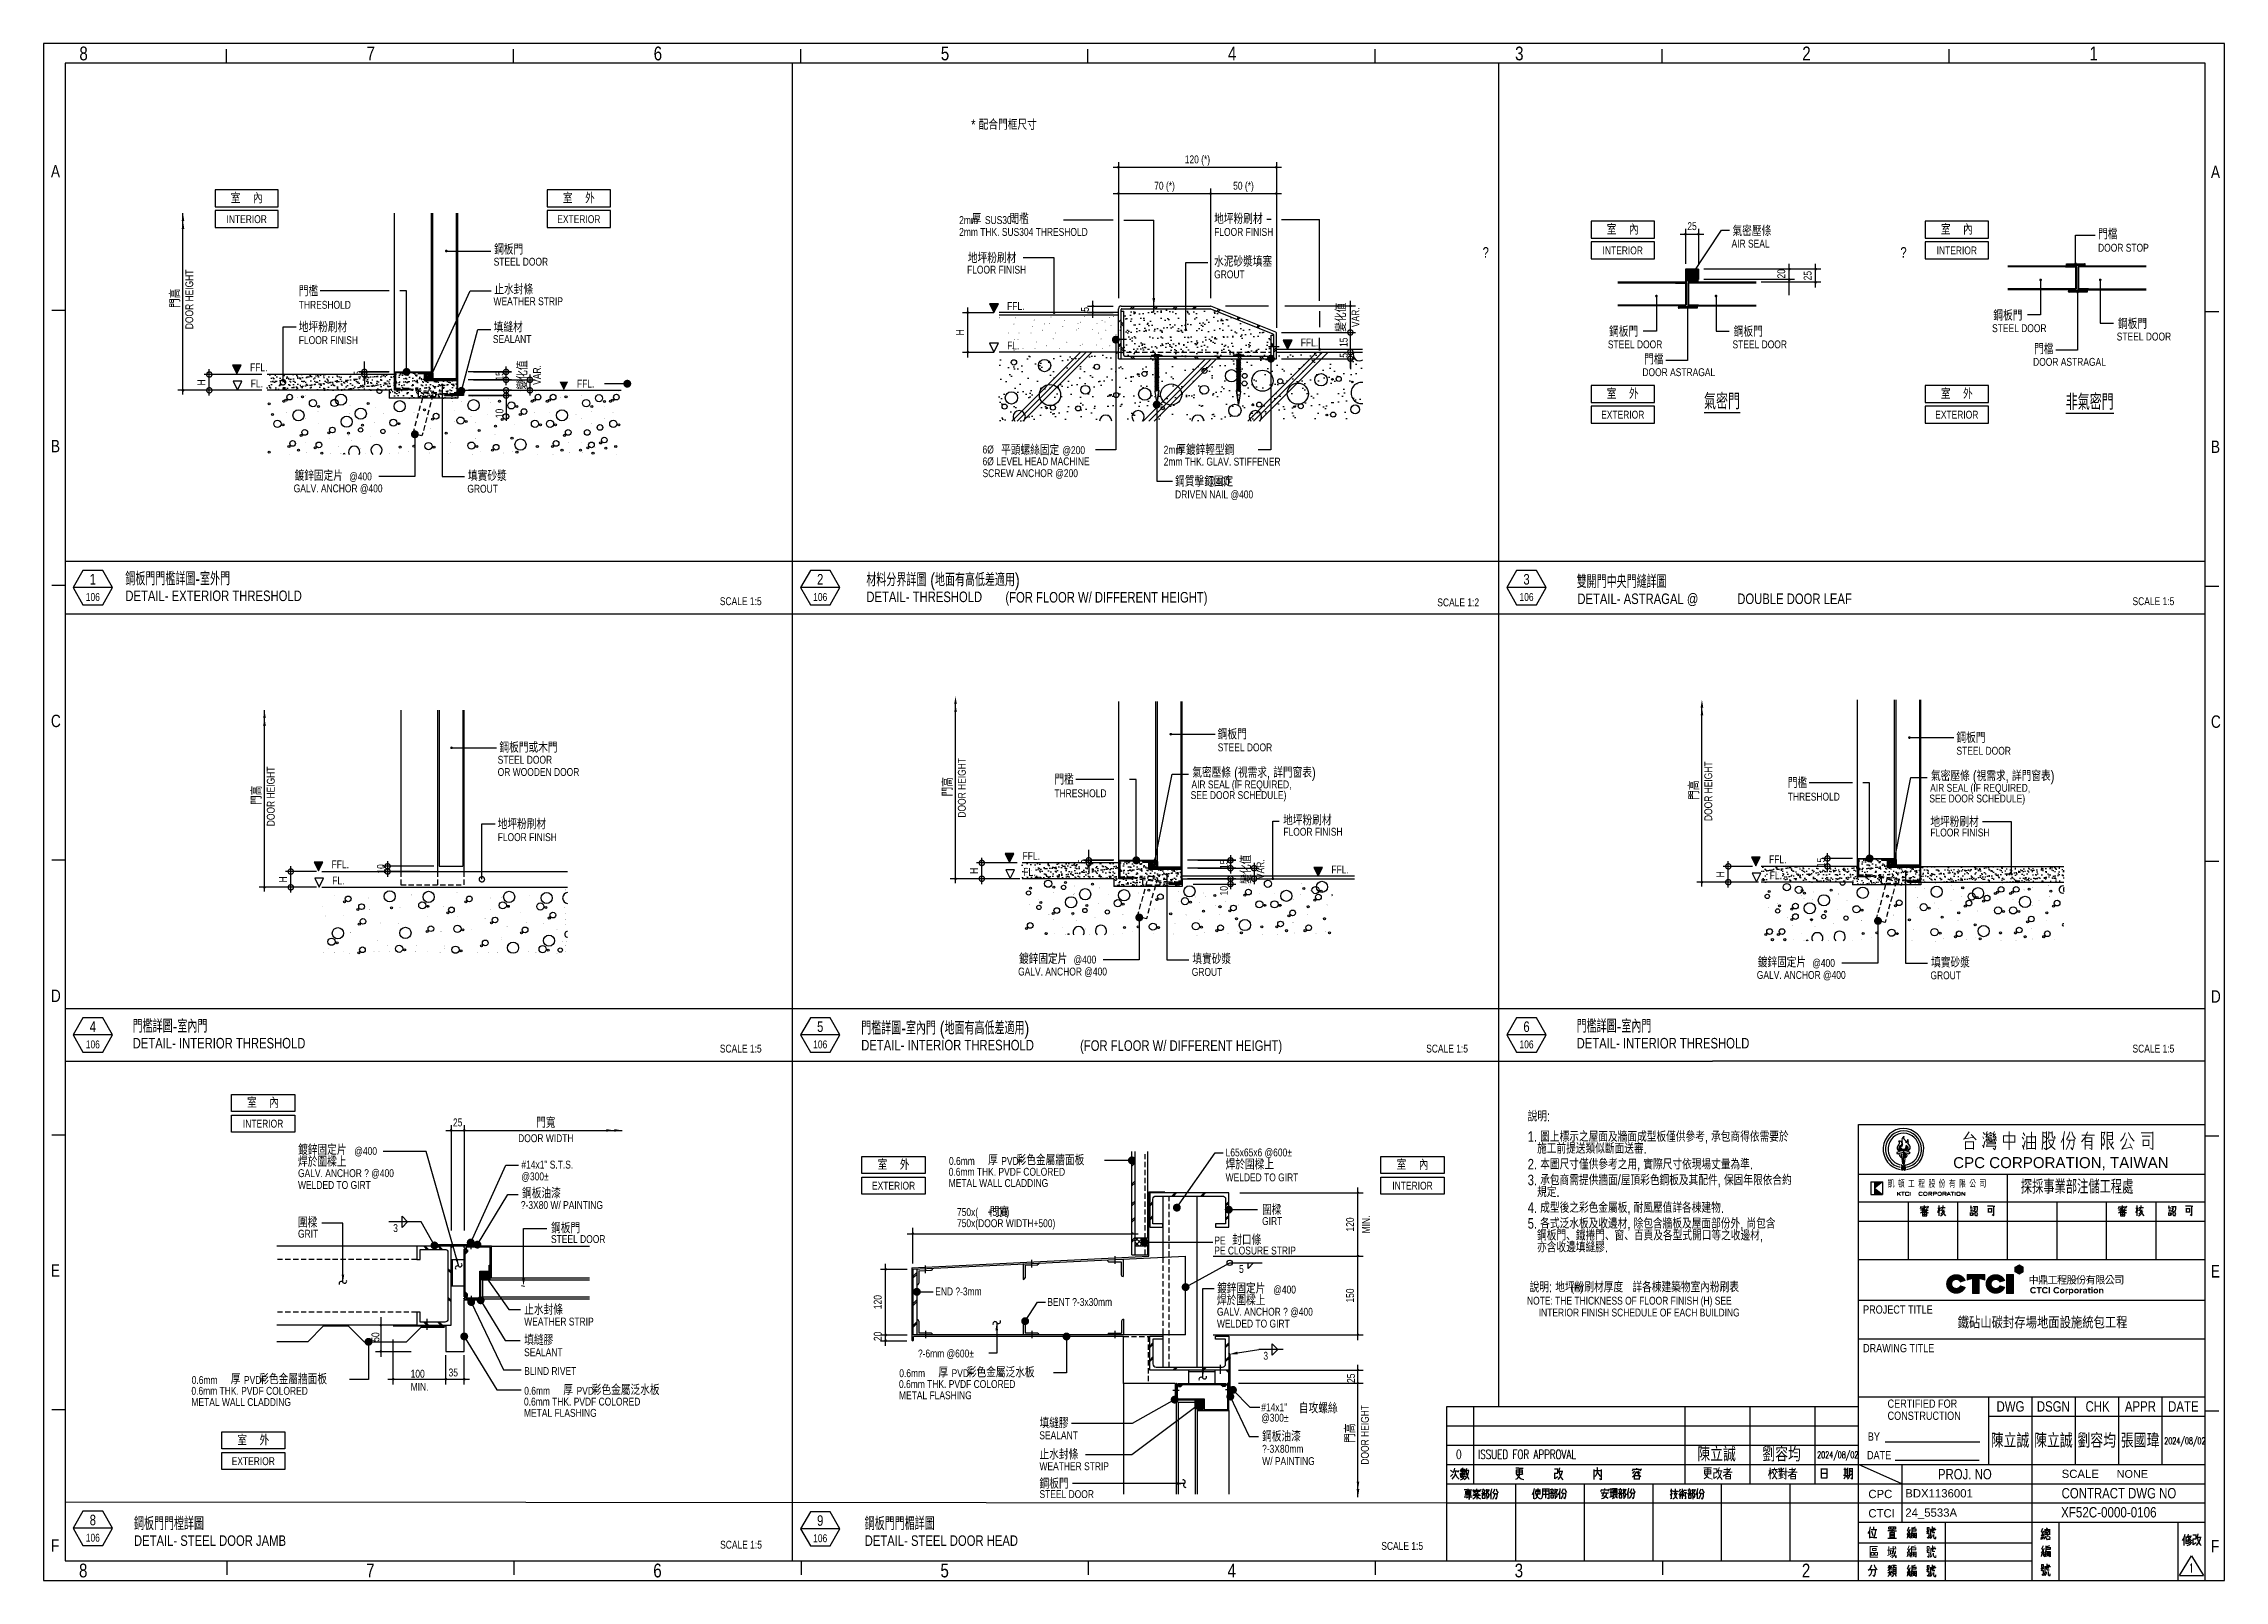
# Model space of a CAD drawing. Extents: x -14231 to 413940, y -171733 to 124993.
# Drawn here: x -11 to 818, y -12 to 572 of the extents above; entities that cross this region are included whole.
import ezdxf
from ezdxf.enums import TextEntityAlignment as Align

# ---------------------------------------------------------------- set-up
doc = ezdxf.new("R2010")
doc.units = 0
doc.header["$LTSCALE"] = 8
doc.linetypes.add('HIDDEN', pattern=[0.375, 0.25, -0.125])
doc.layers.get('0').update_dxf_attribs({"color": 1, "linetype": 'CONTINUOUS'})
doc.layers.get('Defpoints').update_dxf_attribs({"linetype": 'CONTINUOUS'})
for name, color, linetype in [('1', 1, 'CONTINUOUS'), ('2', 2, 'CONTINUOUS'), ('3', 3, 'CONTINUOUS'), ('4', 4, 'CONTINUOUS'), ('5', 5, 'CONTINUOUS'), ('BOR', 1, 'CONTINUOUS'), ('DIM', 1, 'CONTINUOUS'), ('frame', 7, 'CONTINUOUS'), ('NOTE', 2, 'CONTINUOUS'), ('SECTIONS', 3, 'CONTINUOUS'), ('TEXT', 2, 'CONTINUOUS'), ('圖框', 7, 'CONTINUOUS')]:
    doc.layers.add(name, color=color, linetype=linetype)
doc.styles.add('ACADCHN6', font='CTCICHN0.shx', dxfattribs={"bigfont": 'ACADCHN6.shx'})
doc.styles.add('ACADUSER', font='CTCICHN0', dxfattribs={"bigfont": 'ACADUSER'})
doc.styles.add('CTCIL_A1_DWG$0$ARIAL', font='Arial')
doc.styles.add('MtXpl_aucad_shxacadc', font='aucad.shx', dxfattribs={"bigfont": 'acadchn6.shx'})
doc.styles.add('RAMANS', font='romans.shx', dxfattribs={"bigfont": 'chineset.shx'})
doc.styles.add('ROMANS', font='ROMANS')
doc.styles.add('S1', font='AUCAD', dxfattribs={"width": 0.8, "height": 3})
doc.styles.get("Standard").update_dxf_attribs({"font": 'arial.ttf', "width": 0.8})
doc.styles.add('Standard2', font='romans.shx', dxfattribs={"width": 0.8, "bigfont": 'chineset.shx'})
doc.styles.add('WMF-微軟正黑體0', font='Microsoft JhengHei.ttf')
doc.dimstyles.new('ARCH-2', dxfattribs={"dimscale": 100, "dimtxt": 3, "dimasz": 0.04, "dimexe": 0.02, "dimexo": 0.02, "dimgap": 0.01, "dimtad": 1, "dimdec": 0, "dimlfac": 2, "dimzin": 0, "dimdsep": 46, "dimtxsty": 'S1', "dimblk": 'DOTSMALL', "dimcen": 0.02, "dimdle": 0.02, "dimclrd": 1, "dimclre": 1, "dimclrt": 2, "dimadec": 0, "dimazin": 0, "dimtfac": 1, "dimtdec": 0, "dimtix": 1, "dimtofl": 0, "dimtmove": 1, "dimatfit": 3, "dimfxl": 1, "dimtolj": 1, "dimtzin": 0, "dimlwd": -1, "dimlwe": -1, "dimarcsym": 0})
doc.dimstyles.new('CTCI_ARCHI-5', dxfattribs={"dimtxt": 3, "dimasz": 4, "dimexe": 2, "dimexo": 2, "dimgap": 1, "dimtad": 3, "dimlfac": 5, "dimzin": 9, "dimdsep": 46, "dimtxsty": 'S1', "dimblk": 'DOTSMALL', "dimcen": 0, "dimdle": 2, "dimclrd": 1, "dimclre": 1, "dimclrt": 2, "dimadec": 0, "dimazin": 0, "dimtfac": 1, "dimtmove": 0, "dimatfit": 3, "dimldrblk": 'DOTSMALL', "dimfxl": 1, "dimtolj": 1, "dimtzin": 0, "dimarcsym": 0})
doc.dimstyles.new('CTCI_CVLLEADER', dxfattribs={"dimtxt": 3, "dimasz": 3, "dimexe": 2, "dimexo": 2, "dimgap": 1, "dimtad": 0, "dimtih": 1, "dimtoh": 1, "dimdec": 4, "dimlfac": 100, "dimzin": 0, "dimdsep": 46, "dimtxsty": 'S1', "dimblk": 'DTARROWF', "dimcen": 2, "dimclrd": 1, "dimclre": 1, "dimclrt": 2, "dimadec": 0, "dimazin": 0, "dimtfac": 1, "dimtdec": 4, "dimtofl": 0, "dimtmove": 0, "dimatfit": 3, "dimldrblk": 'DTARROWF', "dimfxl": 1, "dimtolj": 1, "dimtzin": 0, "dimarcsym": 0})
pattern_1 = [(37.5, (160.0531, -220.3845), (-0.0800016, 2.447066), [0, -1.9304, 0, -2.159, 0, -2.06375]), (7.5, (160.053, -220.3845), (2.247616, 3.584126), [0, -1.0414, 0, -1.7399, 0, -0.66675]), (327.5, (158.491, -220.3845), (3.954962, 0.007186), [0, -0.635, 0, -2.286, 0, -2.9845]), (317.5, (158.491, -220.3845), (3.817782, 1.114647), [0, -0.3175, 0, -1.4986, 0, -1.7145])]

msp = doc.modelspace()

# ---------------------------------------------------------------- texts
at = {"color": 7, "lineweight": 0, "style": 'WMF-微軟正黑體0'}
for s, height, p in [('中', 2.7688, (743.244, 100.6975)), ('鼎', 2.8609, (746.8473, 100.6975)), ('工', 2.8609, (750.4505, 100.6975)), ('程', 2.8609, (754.0538, 100.6975)), ('股', 2.8609, (757.6841, 100.6975)), ('份', 2.8609, (761.2874, 100.6975)), ('有', 2.8609, (764.8907, 100.6975)), ('限', 2.8609, (768.521, 100.6975)), ('公', 2.8609, (772.1243, 100.6975)), ('司', 2.8609, (775.7276, 100.6975))]:
    msp.add_text(s, height=height, dxfattribs=at).set_placement(p)
at = {"layer": '1', "color": 3, "style": 'S1', "width": 0.8}
for s, p in [('DETAIL- ASTRAGAL @', (571.8109, 358.9415)), ('DOUBLE DOOR LEAF', (632.569, 358.9498))]:
    msp.add_text(s, height=4, dxfattribs=at).set_placement(p)
at = {"layer": '1', "color": 2, "insert": (391.8306, 412.7151), "char_height": 3, "attachment_point": 1, "style": 'S1'}
msp.add_mtext('\\A1;', dxfattribs=at)
at = {"layer": '1', "color": 2, "insert": (437.5166, 250.0178), "char_height": 3, "attachment_point": 5, "rotation": 90, "style": 'S1'}
msp.add_mtext('\\A1;10', dxfattribs=at)
at = {"layer": '2', "style": 'MtXpl_aucad_shxacadc', "width": 0.8}
msp.add_text('說明: 地坪粉刷材厚度   詳各棟建築物室內粉刷表         ', height=4, dxfattribs=at).set_placement((553.6778, 99.4055), align=Align.MIDDLE_LEFT)
for s, p in [('                  (H)                           ', (553.4228, 97.6964)), ('NOTE: THE THICKNESS OF FLOOR FINISH (H) SEE ', (552.6819, 92.7317)), ('     INTERIOR FINISH SCHEDULE OF EACH BUILDING', (552.6819, 88.2317))]:
    msp.add_text(s, height=2.99992, dxfattribs=at).set_placement(p)
at = {"layer": 'BOR', "color": 2, "style": 'RAMANS'}
for s, height, width, p in [('陳立誠', 5.42524, 0.9, (728.8964, 38.349)), ('陳立誠', 5.42524, 0.9, (745.3643, 38.349)), ('劉容均', 5.42524, 0.9, (761.8321, 38.349)), ('張國瑋', 5.42524, 0.9, (778.3, 38.349)), ('2024/08/02', 2.56466, 0.6, (794.7802, 39.6519)), ('0', 3.4524, 0.7, (525.7634, 34.0787)), ('ISSUED FOR APPROVAL', 3.452426, 0.7, (534.1044, 34.0787)), ('陳立誠', 5.42524, 0.9, (617.3903, 33.1416)), ('劉容均', 5.42524, 0.9, (642.0921, 33.1416)), ('2024/08/02', 2.56466, 0.6, (662.8975, 34.3746)), ('1', 3.4524, 0.7, (804.0688, -9.081))]:
    msp.add_text(s, height=height, dxfattribs=dict(at, width=width)).set_placement(p)
at = {"layer": 'BOR', "color": 2, "linetype": 'Continuous', "lineweight": 0, "style": 'CTCIL_A1_DWG$0$ARIAL'}
msp.add_text('NONE', height=2.95922, dxfattribs=at).set_placement((776.7311, 26.9227))
at = {"layer": 'BOR', "color": 2, "linetype": 'Continuous', "lineweight": 0, "style": 'CTCIL_A1_DWG$0$ARIAL', "width": 0.8}
msp.add_text('XF52C-0000-0106', height=3.945629, dxfattribs=at).set_placement((755.5869, 11.8533))
at = {"layer": 'DIM', "color": 2, "linetype": 'Continuous', "style": 'S1', "width": 0.8}
for s, p in [('120 (*)', (427.4542, 526.3998)), ('70 (*)', (414.9542, 516.3998)), ('50 (*)', (444.9542, 516.3998))]:
    msp.add_text(s, height=3, dxfattribs=at).set_placement(p, align=Align.CENTER)
for s, p in [('5', (386.2167, 471.7976)), ('20', (307.4796, 82.455))]:
    msp.add_text(s, height=3, rotation=90, dxfattribs=at).set_placement(p, align=Align.RIGHT)
for s, p in [('H', (338.7048, 462.1754)), ('H', (50.5142, 443.1535)), ('H', (344.0371, 257.5556)), ('H', (627.6507, 256.2594)), ('H', (81.4774, 254.2987)), ('120', (307.4796, 93.6894))]:
    msp.add_text(s, height=3, rotation=90, dxfattribs=at).set_placement(p, align=Align.CENTER)
at = {"layer": 'DIM', "color": 2, "style": 'S1', "width": 0.8}
for s, p in [('120', (486.9517, 123.1894)), ('MIN.', (492.9954, 123.1894)), ('150', (486.9517, 96.1894))]:
    msp.add_text(s, height=3, rotation=90, dxfattribs=at).set_placement(p, align=Align.CENTER)
at = {"layer": 'DIM', "color": 2, "char_height": 3, "attachment_point": 8, "style": 'S1'}
for insert in [(615.3718, 500.994), (146.3772, 160.423)]:
    msp.add_mtext('25', dxfattribs=dict(at, insert=insert))
at = {"layer": 'DIM', "color": 2, "char_height": 3, "rotation": 90, "style": 'S1'}
for s, insert, attachment_point in [('20', (650.8304, 486.2178), 9), ('25', (660.8304, 483.7178), 8)]:
    msp.add_mtext(s, dxfattribs=dict(at, insert=insert, attachment_point=attachment_point))
at = {"layer": 'TEXT', "width": 0.8}
for s, height, style, p in [('* 配合門框尺寸', 4, 'ACADCHN6', (341.4705, 539.1294)), ('地坪粉刷材', 4, 'ACADCHN6', (433.8149, 503.3419)), ('FLOOR FINISH', 3, 'S1', (433.8149, 498.8419)), ('AIR SEAL', 3, 'S1', (630.4014, 494.3818)), ('氣密壓條', 4, 'ACADCHN6', (630.7491, 498.7469)), ('門檔', 4, 'ACADCHN6', (769.6543, 497.5379)), ('STEEL DOOR', 3, 'S1', (160.0626, 487.5195)), ('鋼板門', 4, 'ACADCHN6', (160.2373, 491.739)), ('水泥砂漿填塞', 4, 'ACADCHN6', (433.7769, 487.1313)), ('DOOR STOP', 3, 'S1', (769.6543, 492.8275)), ('止水封條', 4, 'ACADCHN6', (160.3166, 476.5561)), ('GROUT', 3, 'S1', (433.8149, 482.7109)), ('WEATHER STRIP', 3, 'S1', (160.0066, 472.4973)), ('FFL.', 3, 'S1', (355.1499, 470.6754)), ('填縫材', 4, 'ACADCHN6', (160.0682, 462.1806)), ('鋼板門', 4, 'ACADCHN6', (583.8753, 460.5113)), ('鋼板門', 4, 'ACADCHN6', (631.2303, 460.5113)), ('STEEL DOOR', 3, 'S1', (729.3847, 462.2595)), ('鋼板門', 4, 'ACADCHN6', (729.8613, 466.6561)), ('鋼板門', 4, 'ACADCHN6', (777.2163, 463.4829)), ('SEALANT', 3, 'S1', (159.7582, 458.1217)), ('FL.', 3, 'S1', (355.1568, 455.6754)), ('FFL.', 3, 'S1', (466.7247, 456.8263)), ('STEEL DOOR', 3, 'S1', (583.3987, 456.1147)), ('STEEL DOOR', 3, 'S1', (630.7537, 456.1147)), ('門檔', 4, 'ACADCHN6', (745.3488, 453.8812)), ('STEEL DOOR', 3, 'S1', (776.7397, 459.0862)), ('FFL.', 3, 'S1', (67.5103, 447.3568)), ('DOOR ASTRAGAL', 3, 'S1', (596.5213, 445.5447)), ('門檔', 4, 'ACADCHN6', (597.1709, 449.961)), ('DOOR ASTRAGAL', 3, 'S1', (744.9683, 449.465)), ('FL.', 3, 'S1', (67.7688, 441.2552)), ('FFL.', 3, 'S1', (191.7269, 441.1535)), ('平頭螺絲固定 ', 4, 'ACADCHN6', (352.8459, 415.4959)), ('鍍鋅固定片', 4, 'ACADCHN6', (84.3986, 405.7513)), ('@400', 3, 'S1', (105.1632, 405.9437)), ('填實砂漿', 4, 'ACADCHN6', (150.3076, 405.7)), ('GALV. ANCHOR @400', 3, 'S1', (84.0863, 401.3878)), ('GROUT', 3, 'S1', (150.062, 401.2536)), ('SCALE 1:5', 3, 'S1', (245.9983, 358.5181)), ('SCALE 1:2', 3, 'S1', (518.5967, 358.0699)), ('SCALE 1:5', 3, 'S1', (782.7367, 358.5181)), ('鋼板門或木門', 4, 'ACADCHN6', (162.2504, 302.4893)), ('STEEL DOOR', 3, 'S1', (161.5871, 298.2698)), ('OR WOODEN DOOR', 3, 'S1', (161.5871, 293.6211)), ('AIR SEAL (IF REQUIRED,', 3, 'S1', (425.1912, 288.8994)), ('氣密壓條 (視需求, 詳門窗表)', 4, 'ACADCHN6', (425.5012, 292.9582)), ('AIR SEAL (IF REQUIRED,', 3, 'S1', (705.859, 287.6032)), ('氣密壓條 (視需求, 詳門窗表)', 4, 'ACADCHN6', (706.169, 291.662)), ('SEE DOOR SCHEDULE)', 3, 'S1', (424.8812, 284.8405)), ('SEE DOOR SCHEDULE)', 3, 'S1', (705.549, 283.5444)), ('地坪粉刷材', 4, 'ACADCHN6', (460.0234, 274.8147)), ('FLOOR FINISH', 3, 'S1', (460.1204, 270.9073)), ('FFL.', 3, 'S1', (98.4735, 258.502)), ('FFL.', 3, 'S1', (361.0332, 261.7589)), ('FL.', 3, 'S1', (361.2917, 255.6573)), ('FFL.', 3, 'S1', (478.3664, 256.5556)), ('FFL.', 3, 'S1', (644.6467, 260.4627)), ('FL.', 3, 'S1', (644.9053, 254.3611)), ('FL.', 3, 'S1', (98.732, 252.4003)), ('鍍鋅固定片', 4, 'ACADCHN6', (359.6388, 222.1534)), ('@400', 3, 'S1', (380.4034, 222.3457)), ('填實砂漿', 4, 'ACADCHN6', (425.5479, 222.102)), ('鍍鋅固定片', 4, 'ACADCHN6', (640.3066, 220.8572)), ('@400', 3, 'S1', (661.0712, 221.0496)), ('填實砂漿', 4, 'ACADCHN6', (706.2156, 220.8059)), ('GALV. ANCHOR @400', 3, 'S1', (359.3265, 217.7899)), ('GROUT', 3, 'S1', (425.3022, 217.6557)), ('GALV. ANCHOR @400', 3, 'S1', (639.9943, 216.4937)), ('GROUT', 3, 'S1', (705.97, 216.3595)), ('SCALE 1:5', 3, 'S1', (245.9983, 188.5181)), ('SCALE 1:5', 3, 'S1', (514.3675, 188.5181)), ('SCALE 1:5', 3, 'S1', (782.7367, 188.5181)), ('鍍鋅固定片', 4, 'ACADCHN6', (85.7256, 149.6018)), ('焊於圍樑上', 4, 'ACADCHN6', (85.7256, 145.1018)), ('@400', 3, 'S1', (107.1305, 149.6018)), ('L65x65x6 @600%%128', 3, 'S1', (438.16, 149.0498)), ('GALV. ANCHOR %%141 @400', 3, 'S1', (85.7256, 141.1843)), ('#14x1" S.T.S.  ', 3, 'S1', (170.5941, 144.4363)), ('@300%%128', 3, 'S1', (170.5941, 139.9663)), ('0.6mm THK. PVDF COLORED ', 3, 'S1', (332.9502, 141.6962)), ('WELDED TO GIRT', 3, 'S1', (438.16, 139.5776)), ('焊於圍樑上', 4, 'ACADCHN6', (438.16, 144.0498)), ('WELDED TO GIRT', 3, 'S1', (85.7256, 136.6843)), ('鋼板油漆', 4, 'ACADCHN6', (170.8542, 133.0991)), ('METAL WALL CLADDING', 3, 'S1', (332.9502, 137.4302)), ('圍樑', 4, 'ACADCHN6', (85.7223, 121.9882)), ('%%141-3X80 W/ PAINTING', 3, 'S1', (170.3919, 129.0739)), ('750x(    +500)', 3, 'S1', (336.0998, 126.3933)), ('GIRT', 3, 'S1', (452.0296, 122.993)), ('3', 3, 'S1', (121.8796, 120.3206)), ('鋼板門', 4, 'ACADCHN6', (181.8763, 119.8514)), ('STEEL DOOR', 3, 'S1', (181.8447, 116.143)), ('PE ', 3, 'S1', (433.8745, 115.6081)), ('封口條', 4, 'ACADCHN6', (440.6837, 115.3514)), ('PE CLOSURE STRIP', 3, 'S1', (433.8524, 111.7766)), ('5', 3, 'S1', (443.2631, 104.7822)), ('~', 3, 'S1', (170.2451, 98.3279)), ('鍍鋅固定片', 4, 'ACADCHN6', (434.8734, 96.9395)), ('@400', 3, 'S1', (456.2783, 96.9395)), ('止水封條', 4, 'ACADCHN6', (171.6716, 88.8367)), ('END %%141-3mm', 3, 'S1', (327.8217, 96.248)), ('BENT %%141-3x30mm', 3, 'S1', (370.4284, 92.2351)), ('焊於圍樑上', 4, 'ACADCHN6', (434.8734, 92.4395)), ('GALV. ANCHOR %%141 @400', 3, 'S1', (434.8734, 88.522)), ('WEATHER STRIP', 3, 'S1', (171.6716, 84.7948)), ('WELDED TO GIRT', 3, 'S1', (434.8734, 84.022)), ('SEALANT', 3, 'S1', (171.6225, 73.1388)), ('填縫膠', 4, 'ACADCHN6', (171.6716, 77.3135)), ('%%141-6mm @600%%128', 3, 'S1', (321.2688, 72.6579)), ('3', 3, 'S1', (452.5031, 71.7865)), ('100', 3, 'S1', (128.5212, 64.9708)), ('BLIND RIVET', 3, 'S1', (171.6716, 66.0022)), ('0.6mm THK. PVDF COLORED ', 3, 'S1', (45.2227, 58.465)), ('MIN.', 3, 'S1', (128.5212, 59.9921)), ('0.6mm THK. PVDF COLORED ', 3, 'S1', (314.0672, 61.0409)), ('METAL FLASHING', 3, 'S1', (314.0672, 56.7748)), ('METAL WALL CLADDING', 3, 'S1', (45.2227, 54.199)), ('0.6mm THK. PVDF COLORED ', 3, 'S1', (171.5736, 54.364)), ('METAL FLASHING', 3, 'S1', (171.5736, 50.0979)), ('填縫膠', 4, 'ACADCHN6', (367.4392, 45.7524)), ('#14x1"  ', 3, 'S1', (451.6823, 52.2197)), ('@300%%128', 3, 'S1', (451.6823, 48.2566)), ('自攻螺絲', 4, 'ACADCHN6', (466.0038, 51.4293)), ('SEALANT', 3, 'S1', (367.3901, 41.5777)), ('鋼板油漆', 4, 'ACADCHN6', (452.0294, 40.7036)), ('止水封條', 4, 'ACADCHN6', (367.4392, 33.8658)), ('W/ PAINTING', 3, 'S1', (452.0662, 31.777)), ('%%141-3X80mm', 3, 'S1', (452.0294, 36.4398)), ('WEATHER STRIP', 3, 'S1', (367.4392, 29.8239)), ('鋼板門', 4, 'ACADCHN6', (367.4639, 22.7584)), ('STEEL DOOR', 3, 'S1', (367.4392, 19.229)), ('SCALE 1:5', 3, 'S1', (246.1085, 0.0055)), ('SCALE 1:5', 3, 'S1', (497.3142, -0.4493))]:
    msp.add_text(s, height=height, dxfattribs=dict(at, style=style)).set_placement(p)
for s, height, style, p in [('室    內', 4, 'ACADCHN6', (66.2202, 511.2043)), ('室    外', 4, 'ACADCHN6', (192.4252, 511.2043)), ('INTERIOR', 3, 'S1', (66.2202, 503.6908)), ('EXTERIOR', 3, 'S1', (192.4252, 503.6908)), ('室    內', 4, 'ACADCHN6', (589.0487, 499.326)), ('室    內', 4, 'ACADCHN6', (715.9776, 499.326)), ('INTERIOR', 3, 'S1', (589.0487, 491.8125)), ('INTERIOR', 3, 'S1', (715.9776, 491.8125)), ('室    外', 4, 'ACADCHN6', (589.0487, 436.9077)), ('室    外', 4, 'ACADCHN6', (715.9776, 436.9077)), ('EXTERIOR', 3, 'S1', (589.0487, 429.3942)), ('EXTERIOR', 3, 'S1', (715.9776, 429.3942)), ('室    內', 4, 'ACADCHN6', (72.4529, 167.5057)), ('INTERIOR', 3, 'S1', (72.4529, 159.9922)), ('門寬', 4, 'ACADCHN6', (179.8772, 159.923)), ('室    外', 4, 'ACADCHN6', (312.0074, 143.9436)), ('室    內', 4, 'ACADCHN6', (509.1838, 143.9436)), ('EXTERIOR', 3, 'S1', (312.0074, 136.4301)), ('INTERIOR', 3, 'S1', (509.1838, 136.4301)), ('門寬', 4.00009, 'ACADCHN6', (352.1935, 126.0072)), ('室    外', 4, 'ACADCHN6', (68.7253, 39.25)), ('EXTERIOR', 3, 'S1', (68.7253, 31.7365))]:
    msp.add_text(s, height=height, dxfattribs=dict(at, style=style)).set_placement(p, align=Align.CENTER)
for s, height, style, p in [('2mm   SUS304        ', 3, 'S1', (336.9162, 504.8419)), ('    厚         門檻', 4, 'ACADCHN6', (336.9162, 505.3419)), ('2mm THK. SUS304 THRESHOLD', 3, 'S1', (336.9162, 500.3419)), ('地坪粉刷材', 4, 'ACADCHN6', (340.2306, 490.4596)), ('                \uf72b     ', 4, 'ACADUSER', (516.7872, 492.574)), ('                \uf72b     ', 4, 'ACADUSER', (675.5294, 492.574)), ('FLOOR FINISH', 3, 'S1', (339.9203, 486.0029)), ('THRESHOLD', 3, 'S1', (86.0225, 472.6435)), ('門檻', 4, 'ACADCHN6', (86.0225, 477.9049)), ('地坪粉刷材', 4, 'ACADCHN6', (86.0225, 464.2201)), ('FLOOR FINISH', 3, 'S1', (86.0225, 459.2201)), ('    厚鍍鋅輕型鋼     ', 4, 'ACADCHN6', (414.6145, 417.5647)), ('鋼質擊釘固定 ', 4, 'ACADCHN6', (418.9741, 405.5862)), ('鋼板門', 4, 'ACADCHN6', (435.1748, 309.4802)), ('鋼板門', 4, 'ACADCHN6', (715.8426, 308.184)), ('STEEL DOOR', 3, 'S1', (435.1748, 304.4802)), ('STEEL DOOR', 3, 'S1', (715.8426, 303.184)), ('門檻', 4, 'ACADCHN6', (373.1091, 292.307)), ('門檻', 4, 'ACADCHN6', (651.7525, 291.0108)), ('THRESHOLD', 3, 'S1', (373.1091, 287.0455)), ('THRESHOLD', 3, 'S1', (651.7525, 285.7494)), ('地坪粉刷材', 4, 'ACADCHN6', (161.5871, 275.3652)), ('地坪粉刷材', 4, 'ACADCHN6', (705.9363, 276.2015)), ('FLOOR FINISH', 3, 'S1', (705.9363, 272.1273)), ('FLOOR FINISH', 3, 'S1', (161.5871, 270.3652)), ('說明:', 4, 'ACADCHN6', (552.9378, 164.3453)), ('1. 圖上標示之屋面及牆面成型板僅供參考, 承包商得依需要於', 4, 'ACADCHN6', (552.9378, 156.6023)), ('   施工前提送類似斷面送審.', 4, 'ACADCHN6', (552.9378, 152.1023)), ('3. 承包商需提供牆面/屋頂彩色鋼板及其配件, 保固年限依合約', 4, 'ACADCHN6', (552.9378, 140.1023)), ('2. 本圖尺寸僅供參考之用, 實際尺寸依現場丈量為準.', 4, 'ACADCHN6', (552.9378, 146.1023)), ('   規定.', 4, 'ACADCHN6', (552.9378, 135.6023)), ('4. 成型後之彩色金屬板, 耐風壓值詳各棟建物.', 4, 'ACADCHN6', (552.9378, 129.6023)), ('5. 各式泛水板及收邊材, 除包含牆板及屋面部份外, 尚包含', 4, 'ACADCHN6', (552.9378, 123.6023)), ('   鋼板門、鐵捲門、窗、百頁及各型式開口等之收邊材, ', 4, 'ACADCHN6', (552.9378, 119.1023)), ('   亦含收邊填縫膠.', 4, 'ACADCHN6', (552.9378, 114.6023))]:
    msp.add_text(s, height=height, dxfattribs=dict(at, style=style)).set_placement(p, align=Align.MIDDLE_LEFT)
for s, height, style, p in [('DOOR HEIGHT', 3, 'S1', (45.9102, 474.7004)), ('門高', 4, 'ACADCHN6', (40.981, 475.1156)), ('VAR.', 3.01548, 'S1', (489.0139, 467.925)), ('VAR.', 3.01548, 'S1', (178.0137, 445.9838)), ('DOOR HEIGHT', 3, 'S1', (339.4331, 289.1025)), ('DOOR HEIGHT', 3, 'S1', (623.0467, 287.8063)), ('DOOR HEIGHT', 3, 'S1', (76.8734, 285.8455)), ('門高', 4, 'ACADCHN6', (334.5039, 289.5177)), ('門高', 4, 'ACADCHN6', (618.1175, 288.2215)), ('門高', 4, 'ACADCHN6', (71.9442, 286.2608)), ('VAR.', 3.01548, 'S1', (452.9161, 258.1738)), ('DOOR HEIGHT', 3, 'S1', (492.5717, 43.2509)), ('門高', 4, 'ACADCHN6', (487.4517, 43.8852))]:
    msp.add_text(s, height=height, rotation=90, dxfattribs=dict(at, style=style)).set_placement(p, align=Align.CENTER)
at = {"layer": 'TEXT', "color": 2, "style": 'ACADCHN6', "width": 0.8}
for p in [(483.9655, 467.925), (172.9653, 445.9838), (447.8677, 258.1738)]:
    msp.add_text('變化值', height=4.02064, rotation=90, dxfattribs=at).set_placement(p, align=Align.CENTER)
at = {"layer": 'TEXT', "color": 3, "width": 0.8}
for s, height, style, p in [('%%u氣密門%%u', 6, 'ACADCHN6', (619.9291, 432.9359)), ('%%u非氣密門%%u', 6, 'ACADCHN6', (757.3562, 432.7238)), ('鋼板門門檻詳圖-室外門', 5, 'ACADCHN6', (20.118, 366.0701)), ('材料分界詳圖 (地面有高低差適用)', 5, 'ACADCHN6', (301.6605, 365.6801)), ('雙開門中央門縫詳圖', 5, 'ACADCHN6', (571.5211, 365.0004)), ('DETAIL- EXTERIOR THRESHOLD', 4, 'S1', (20.118, 360.0701)), ('DETAIL- THRESHOLD', 4, 'S1', (301.6605, 359.6801)), (' (FOR FLOOR W/ DIFFERENT HEIGHT)', 4, 'S1', (353.3073, 359.5121)), ('門檻詳圖-室內門', 5, 'ACADCHN6', (22.8983, 196.0701)), ('門檻詳圖-室內門 (地面有高低差適用)', 5, 'ACADCHN6', (299.7071, 195.3415)), ('門檻詳圖-室內門', 5, 'ACADCHN6', (571.5318, 196.0701)), ('DETAIL- INTERIOR THRESHOLD', 4, 'S1', (22.8983, 190.0701)), ('DETAIL- INTERIOR THRESHOLD', 4, 'S1', (299.7071, 189.3415)), (' (FOR FLOOR W/ DIFFERENT HEIGHT)', 4, 'S1', (381.677, 189.166)), ('DETAIL- INTERIOR THRESHOLD', 4, 'S1', (571.5318, 190.0701)), ('鋼板門門樘詳圖', 5, 'ACADCHN6', (23.3931, 7.0534)), ('鋼板門門楣詳圖', 5, 'ACADCHN6', (301.0259, 7.0534)), ('DETAIL- STEEL DOOR JAMB', 4, 'S1', (23.3931, 1.0534)), ('DETAIL- STEEL DOOR HEAD', 4, 'S1', (301.0259, 1.0534))]:
    msp.add_text(s, height=height, dxfattribs=dict(at, style=style)).set_placement(p)
at = {"layer": 'TEXT', "color": 2, "width": 0.8}
for s, height, style, p in [('6%%C ', 3, 'S1', (345.8082, 416.1611)), ('6%%C LEVEL HEAD MACHINE', 3, 'S1', (345.8082, 411.6611)), (' @200', 3, 'S1', (375.2594, 415.9114)), ('SCREW ANCHOR @200', 3, 'S1', (345.8082, 407.1611)), ('圍樑', 4, 'ACADCHN6', (452.0059, 126.8221)), ('GRIT', 3, 'S1', (85.7223, 118.1736)), ('35', 3, 'S1', (142.9239, 65.4415))]:
    msp.add_text(s, height=height, dxfattribs=dict(at, style=style)).set_placement(p)
at = {"layer": 'TEXT', "color": 2, "style": 'S1', "width": 0.8}
for s, p in [('2mm', (414.6145, 417.5647)), ('2mm THK. GLAV. STIFFENER ', (414.6387, 413.0647)), ('          @400', (422.2645, 405.5862)), ('DRIVEN NAIL @400', (418.9741, 400.5862))]:
    msp.add_text(s, height=3, dxfattribs=at).set_placement(p, align=Align.MIDDLE_LEFT)
at = {"layer": 'TEXT', "color": 3, "style": 'S1', "width": 0.8}
for s, height, p in [('1', 4, (7.7674, 366.3476)), ('2', 4, (284.1297, 366.3476)), ('3', 4, (552.4989, 366.3476)), ('106', 3, (7.7674, 360.1139)), ('106', 3, (284.1297, 360.1139)), ('106', 3, (552.4989, 360.1139)), ('4', 4, (7.7674, 196.3476)), ('5', 4, (284.1297, 196.3476)), ('6', 4, (552.4989, 196.3476)), ('106', 3, (7.7674, 190.1139)), ('106', 3, (284.1297, 190.1139)), ('106', 3, (552.4989, 190.1139)), ('8', 4, (7.7674, 8.8929)), ('9', 4, (284.1297, 8.6923)), ('106', 3, (7.7674, 2.6592)), ('106', 3, (284.1297, 2.4586))]:
    msp.add_text(s, height=height, dxfattribs=at).set_placement(p, align=Align.CENTER)
at = {"layer": 'TEXT', "linetype": 'Continuous', "style": 'S1', "width": 0.8}
msp.add_text('750x(DOOR WIDTH+500)', height=3, dxfattribs=at).set_placement((336.0998, 122.1637))
at = {"layer": 'TEXT', "style": 'S1', "width": 0.8}
for s, p in [('50', (116.6282, 78.6204)), ('25', (487.3182, 62.9673))]:
    msp.add_text(s, height=3, rotation=90, dxfattribs=at).set_placement(p)
at = {"layer": 'TEXT', "insert": (179.8772, 154.423), "char_height": 3, "attachment_point": 8, "style": 'S1'}
msp.add_mtext('DOOR WIDTH', dxfattribs=at)

# ---------------------------------------------------------------- blocks, each defined once
blk = doc.blocks.new('DTARROWF')
at = {"color": 0, "const_width": 0.5}
blk.add_lwpolyline([(-0.25, 0, 1), (0.25, 0, 1)], format="xyb", close=True, dxfattribs=at)
blk = doc.blocks.new('darrow9')
at = {"color": 2, "const_width": 0.5}
blk.add_lwpolyline([(-0.25, 0, 1), (0.25, 0, 1)], format="xyb", close=True, dxfattribs=at)
blk = doc.blocks.new('*X8')
at = {"color": 0}
for p, q in [((703.2, 492.8), (709.6, 499.2)), ((703.2, 493.7), (708.7, 499.2)), ((703.2, 494.6), (707.8, 499.2)), ((703.2, 495.5), (706.9, 499.2)), ((703.2, 497.2), (705.1, 499.2)), ((703.2, 498.1), (704.2, 499.2)), ((703.2, 499), (703.4, 499.2)), ((709.8, 492.2), (703.2, 498.9)), ((709.2, 492), (703.2, 498)), ((703.2, 496.3), (704.8, 497.9)), ((703.6, 492.4), (710.4, 499.2)), ((704.8, 498.2), (703.8, 499.2)), ((704.2, 492.1), (710.5, 498.4)), ((705.3, 498.6), (704.7, 499.2)), ((704.8, 491.8), (710.5, 497.5)), ((705.1, 498.3), (706, 499.2)), ((710.4, 492.6), (705.1, 497.9)), ((710.5, 493.3), (705.3, 498.6)), ((705.7, 499.1), (705.5, 499.2)), ((710.5, 494.2), (705.7, 499.1)), ((710.5, 495.1), (706.4, 499.2)), ((710.5, 496), (707.3, 499.2)), ((710.5, 496.9), (708.2, 499.2)), ((710.5, 497.8), (709.1, 499.2)), ((710.5, 498.6), (710, 499.2)), ((708.6, 491.7), (703.2, 497.1)), ((707.9, 491.5), (703.2, 496.3)), ((707.2, 491.4), (703.2, 495.4)), ((706.2, 491.4), (703.2, 494.5)), ((705, 491.8), (703.2, 493.6)), ((703.4, 492.5), (703.2, 492.7)), ((705.5, 491.6), (710.5, 496.6)), ((706.2, 491.4), (710.5, 495.7)), ((707, 491.4), (710.5, 494.8)), ((708.2, 491.6), (710.5, 494)), ((709.5, 492.1), (710.5, 493.1))]:
    blk.add_line(p, q, dxfattribs=at)
blk = doc.blocks.new('HFDOTF')
at = {"color": 0, "const_width": 0.5}
blk.add_lwpolyline([(0, 0.25, 1), (0, -0.25, 1)], format="xyb", dxfattribs=at)
blk = doc.blocks.new('DARROW1')
at = {"layer": '1', "color": 2}
blk.add_solid([(-3, -0.5), (-3, 0.5), (0, 0)], dxfattribs=at)
blk = doc.blocks.new('_DotSmall')
at = {"color": 0, "linetype": 'ByBlock', "const_width": 0.5}
blk.add_lwpolyline([(-0.0625, 0, 1), (0.0625, 0, 1)], format="xyb", close=True, dxfattribs=at)
blk = doc.blocks.new('*D11')
at = {"layer": '1', "color": 1, "transparency": 16777216}
for p, q in [((485.55, 454.68), (485.55, 458.68)), ((459.45, 454.68), (487.55, 454.68)), ((459.45, 452.18), (487.55, 452.18)), ((485.55, 452.18), (485.55, 448.18))]:
    blk.add_line(p, q, dxfattribs=at)
at = {"layer": 'Defpoints', "color": 0, "transparency": 16777216}
for p in [(457.45, 454.68), (457.45, 452.18), (485.55, 454.68)]:
    blk.add_point(p, dxfattribs=at)
at = {"layer": '1', "color": 1, "transparency": 16777216, "xscale": 4, "yscale": 4, "zscale": 4}
for p, rotation in [((485.55, 454.68), 270), ((485.55, 452.18), 90)]:
    blk.add_blockref('_DotSmall', p, dxfattribs=dict(at, rotation=rotation))
at = {"layer": '1', "color": 2, "transparency": 16777216, "insert": (483.05, 453.43), "char_height": 3, "attachment_point": 5, "rotation": 90, "style": 'S1'}
blk.add_mtext('\\A1;5', dxfattribs=at)
blk = doc.blocks.new('*D12')
at = {"layer": '1', "color": 1, "transparency": 16777216}
for p, q in [((485.55, 452.68), (485.55, 464.13)), ((459.4, 462.13), (487.55, 462.13)), ((459.45, 454.68), (487.55, 454.68))]:
    blk.add_line(p, q, dxfattribs=at)
at = {"layer": 'Defpoints', "color": 0, "transparency": 16777216}
for p in [(457.4, 462.13), (485.55, 462.13), (457.45, 454.68)]:
    blk.add_point(p, dxfattribs=at)
at = {"layer": '1', "color": 1, "transparency": 16777216, "xscale": 4, "yscale": 4, "zscale": 4}
for p, rotation in [((485.55, 462.13), 90), ((485.55, 454.68), 270)]:
    blk.add_blockref('_DotSmall', p, dxfattribs=dict(at, rotation=rotation))
at = {"layer": '1', "color": 2, "transparency": 16777216, "insert": (483.05, 458.41), "char_height": 3, "attachment_point": 5, "rotation": 90, "style": 'S1'}
blk.add_mtext('\\A1;15', dxfattribs=at)
blk = doc.blocks.new('_Dot')
at = {"color": 0, "linetype": 'ByBlock', "lineweight": -2}
blk.add_line((-0.5, 0), (-1, 0), dxfattribs=at)
at = {"color": 0, "linetype": 'ByBlock', "const_width": 0.5}
blk.add_lwpolyline([(-0.25, 0, 1), (0.25, 0, 1)], format="xyb", close=True, dxfattribs=at)
blk = doc.blocks.new('*D13')
at = {"layer": '1', "color": 1, "lineweight": -2, "transparency": 16777216}
for p, q in [((110.93, 447.15), (110.93, 451.15)), ((120.4, 447.15), (108.93, 447.15)), ((118.4, 446.15), (108.93, 446.15)), ((110.93, 446.15), (110.93, 447.15)), ((110.93, 446.15), (110.93, 442.15))]:
    blk.add_line(p, q, dxfattribs=at)
at = {"layer": 'Defpoints', "color": 0, "transparency": 16777216}
for p in [(110.93, 447.15), (120.4, 446.15), (122.4, 447.15)]:
    blk.add_point(p, dxfattribs=at)
at = {"layer": '1', "color": 1, "lineweight": -2, "transparency": 16777216, "xscale": 4, "yscale": 4, "zscale": 4}
for p, rotation in [((110.93, 447.15), 270), ((110.93, 446.15), 90)]:
    blk.add_blockref('_DotSmall', p, dxfattribs=dict(at, rotation=rotation))
at = {"layer": '1', "color": 2, "transparency": 16777216, "insert": (108.43, 446.65), "char_height": 3, "attachment_point": 5, "rotation": 90, "style": 'S1'}
blk.add_mtext('\\A1;5', dxfattribs=at)
blk = doc.blocks.new('*D14')
at = {"layer": '1', "color": 1, "lineweight": -2, "transparency": 16777216}
for p, q in [((137.36, 259.3), (117.76, 259.3)), ((132.02, 257.3), (117.76, 257.3)), ((119.76, 261.3), (119.76, 255.3))]:
    blk.add_line(p, q, dxfattribs=at)
at = {"layer": 'Defpoints', "color": 0, "transparency": 16777216}
for p in [(119.76, 257.3), (134.02, 257.3), (139.36, 259.3)]:
    blk.add_point(p, dxfattribs=at)
at = {"layer": '1', "color": 1, "lineweight": -2, "transparency": 16777216, "xscale": 4, "yscale": 4, "zscale": 4}
for p, rotation in [((119.76, 259.3), 90), ((119.76, 257.3), 270)]:
    blk.add_blockref('_DotSmall', p, dxfattribs=dict(at, rotation=rotation))
at = {"layer": '1', "color": 2, "transparency": 16777216, "insert": (117.26, 258.3), "char_height": 3, "attachment_point": 5, "rotation": 90, "style": 'S1'}
blk.add_mtext('\\A1;10', dxfattribs=at)
blk = doc.blocks.new('*D15')
at = {"layer": '1', "color": 1, "lineweight": -2, "transparency": 16777216}
for p, q in [((164.78, 442.15), (164.78, 449.15)), ((152.4, 447.15), (166.78, 447.15)), ((152.4, 444.15), (166.78, 444.15))]:
    blk.add_line(p, q, dxfattribs=at)
at = {"layer": 'Defpoints', "color": 0, "transparency": 16777216}
for p in [(150.4, 447.15), (150.4, 444.15), (164.78, 447.15)]:
    blk.add_point(p, dxfattribs=at)
at = {"layer": '1', "color": 1, "lineweight": -2, "transparency": 16777216, "xscale": 4, "yscale": 4, "zscale": 4}
for p, rotation in [((164.78, 447.15), 90), ((164.78, 444.15), 270)]:
    blk.add_blockref('_DotSmall', p, dxfattribs=dict(at, rotation=rotation))
at = {"layer": '1', "color": 2, "transparency": 16777216, "insert": (162.28, 445.65), "char_height": 3, "width": 19.6618, "attachment_point": 5, "rotation": 90, "style": 'S1'}
blk.add_mtext('\\A1;15', dxfattribs=at)
blk = doc.blocks.new('*D16')
at = {"layer": '1', "color": 1, "lineweight": -2, "transparency": 16777216}
for p, q in [((152.4, 444.15), (175.85, 444.15)), ((152.4, 440.15), (175.85, 440.15)), ((173.85, 446.15), (173.85, 438.15))]:
    blk.add_line(p, q, dxfattribs=at)
at = {"layer": 'Defpoints', "color": 0, "transparency": 16777216}
for p in [(150.4, 444.15), (150.4, 440.15), (173.85, 440.15)]:
    blk.add_point(p, dxfattribs=at)
at = {"layer": '1', "color": 1, "lineweight": -2, "transparency": 16777216, "xscale": 4, "yscale": 4, "zscale": 4}
for p, rotation in [((173.85, 444.15), 90), ((173.85, 440.15), 270)]:
    blk.add_blockref('_DotSmall', p, dxfattribs=dict(at, rotation=rotation))
at = {"layer": '1', "color": 2, "transparency": 16777216, "insert": (171.35, 442.15), "char_height": 3, "width": 10.7727, "attachment_point": 5, "rotation": 90, "style": 'S1'}
blk.add_mtext('\\A1;{\\fPMingLiU|b0|i0|c136|p18; }', dxfattribs=at)
blk = doc.blocks.new('*D17')
at = {"layer": '1', "color": 1, "lineweight": -2, "transparency": 16777216}
for p, q in [((150.55, 440.15), (166.78, 440.15)), ((164.78, 440.15), (164.78, 436.15)), ((150.55, 438.15), (166.78, 438.15)), ((164.78, 438.15), (164.78, 428.59))]:
    blk.add_line(p, q, dxfattribs=at)
at = {"layer": 'Defpoints', "color": 0, "transparency": 16777216}
for p in [(148.55, 440.15), (164.78, 440.15), (148.55, 438.15)]:
    blk.add_point(p, dxfattribs=at)
at = {"layer": '1', "color": 1, "lineweight": -2, "transparency": 16777216, "xscale": 4, "yscale": 4, "zscale": 4}
for p, rotation in [((164.78, 440.15), 90), ((164.78, 438.15), 270)]:
    blk.add_blockref('_DotSmall', p, dxfattribs=dict(at, rotation=rotation))
at = {"layer": '1', "color": 2, "transparency": 16777216, "insert": (162.28, 431.37), "char_height": 3, "attachment_point": 5, "rotation": 90, "style": 'S1'}
blk.add_mtext('\\A1;10', dxfattribs=at)
blk = doc.blocks.new('*D18')
at = {"layer": '1', "color": 1, "lineweight": -2, "transparency": 16777216}
for p, q in [((676.31, 262.26), (664.84, 262.26)), ((676.31, 259.26), (664.84, 259.26)), ((666.84, 257.26), (666.84, 264.26))]:
    blk.add_line(p, q, dxfattribs=at)
at = {"layer": 'Defpoints', "color": 0, "transparency": 16777216}
for p in [(666.84, 262.26), (678.31, 262.26), (678.31, 259.26)]:
    blk.add_point(p, dxfattribs=at)
at = {"layer": '1', "color": 1, "lineweight": -2, "transparency": 16777216, "xscale": 4, "yscale": 4, "zscale": 4}
for p, rotation in [((666.84, 262.26), 90), ((666.84, 259.26), 270)]:
    blk.add_blockref('_DotSmall', p, dxfattribs=dict(at, rotation=rotation))
at = {"layer": '1', "color": 2, "transparency": 16777216, "insert": (664.34, 260.76), "char_height": 3, "attachment_point": 5, "rotation": 90, "style": 'S1'}
blk.add_mtext('\\A1;15', dxfattribs=at)
blk = doc.blocks.new('*D19')
at = {"layer": '1', "color": 1, "lineweight": -2, "transparency": 16777216}
for p, q in [((386.17, 261.56), (386.17, 265.56)), ((395.64, 261.56), (384.17, 261.56)), ((395.64, 260.56), (384.17, 260.56)), ((386.17, 260.56), (386.17, 261.56)), ((386.17, 260.56), (386.17, 256.56))]:
    blk.add_line(p, q, dxfattribs=at)
at = {"layer": 'Defpoints', "color": 0, "transparency": 16777216}
for p in [(386.17, 261.56), (397.64, 261.56), (397.64, 260.56)]:
    blk.add_point(p, dxfattribs=at)
at = {"layer": '1', "color": 1, "lineweight": -2, "transparency": 16777216, "xscale": 4, "yscale": 4, "zscale": 4}
for p, rotation in [((386.17, 261.56), 270), ((386.17, 260.56), 90)]:
    blk.add_blockref('_DotSmall', p, dxfattribs=dict(at, rotation=rotation))
at = {"layer": '1', "color": 2, "transparency": 16777216, "insert": (383.67, 261.06), "char_height": 3, "attachment_point": 5, "rotation": 90, "style": 'S1'}
blk.add_mtext('\\A1;5', dxfattribs=at)
blk = doc.blocks.new('*D20')
at = {"layer": '1', "color": 1, "lineweight": -2, "transparency": 16777216}
for p, q in [((427.64, 261.56), (442.02, 261.56)), ((427.64, 258.56), (442.02, 258.56)), ((440.02, 263.56), (440.02, 256.56))]:
    blk.add_line(p, q, dxfattribs=at)
at = {"layer": 'Defpoints', "color": 0, "transparency": 16777216}
for p in [(425.64, 261.56), (425.64, 258.56), (440.02, 258.56)]:
    blk.add_point(p, dxfattribs=at)
at = {"layer": '1', "color": 1, "lineweight": -2, "transparency": 16777216, "xscale": 4, "yscale": 4, "zscale": 4}
for p, rotation in [((440.02, 261.56), 90), ((440.02, 258.56), 270)]:
    blk.add_blockref('_DotSmall', p, dxfattribs=dict(at, rotation=rotation))
at = {"layer": '1', "color": 2, "transparency": 16777216, "insert": (437.52, 260.06), "char_height": 3, "attachment_point": 5, "rotation": 90, "style": 'S1'}
blk.add_mtext('\\A1;15', dxfattribs=at)
blk = doc.blocks.new('*D21')
at = {"layer": '1', "color": 1, "lineweight": -2, "transparency": 16777216}
for p, q in [((427.64, 258.56), (450.97, 258.56)), ((448.97, 260.56), (448.97, 252.56)), ((427.64, 254.56), (450.97, 254.56))]:
    blk.add_line(p, q, dxfattribs=at)
at = {"layer": 'Defpoints', "color": 0, "transparency": 16777216}
for p in [(425.64, 258.56), (425.64, 254.56), (448.97, 254.56)]:
    blk.add_point(p, dxfattribs=at)
at = {"layer": '1', "color": 1, "lineweight": -2, "transparency": 16777216, "xscale": 4, "yscale": 4, "zscale": 4}
for p, rotation in [((448.97, 258.56), 90), ((448.97, 254.56), 270)]:
    blk.add_blockref('_DotSmall', p, dxfattribs=dict(at, rotation=rotation))
at = {"layer": '1', "color": 2, "transparency": 16777216, "insert": (446.47, 256.56), "char_height": 3, "attachment_point": 5, "rotation": 90, "style": 'S1'}
blk.add_mtext('\\A1;  ', dxfattribs=at)
blk = doc.blocks.new('CTCIL_A1_DWG')
at = {"layer": '圖框'}
h = blk.add_hatch(color=256, dxfattribs=at)
h.paths.add_polyline_path([(708.29, 154.57), (705.18, 154.57), (705.18, 152.13)])
h.paths.add_polyline_path([(705.18, 152.13), (705.18, 149.69), (708.29, 149.69)])
at = {"linetype": 'Continuous', "lineweight": 25}
for p, q in [((840, 593), (0, 593)), ((0, 593), (0, 1)), ((70.43, 585.5), (70.43, 590.81)), ((181.03, 585.5), (181.03, 590.81)), ((291.64, 585.5), (291.64, 590.81)), ((402.24, 585.5), (402.24, 590.81)), ((512.84, 585.5), (512.84, 590.81)), ((623.45, 585.5), (623.45, 590.81)), ((734.05, 585.5), (734.05, 590.81)), ((840, 1), (840, 593)), ((832.65, 585.5), (8.35, 585.5)), ((8.35, 585.5), (8.35, 8.5)), ((832.65, 1), (832.65, 585.5)), ((8.35, 490.15), (3.13, 490.15)), ((837.87, 489.71), (832.65, 489.71)), ((8.35, 384.28), (3.13, 384.28)), ((837.87, 383.83), (832.65, 383.83)), ((8.35, 278.4), (3.13, 278.4)), ((837.87, 277.96), (832.65, 277.96)), ((699.09, 1), (699.09, 176.62)), ((699.09, 176.62), (832.65, 176.62)), ((8.35, 172.53), (3.13, 172.53)), ((837.87, 172.08), (832.65, 172.08)), ((714.21, 165.13), (713.88, 165.82)), ((715.47, 161.1), (715.92, 161.1)), ((715.79, 163.82), (715.58, 165.38)), ((715.58, 160.57), (715.98, 160.89)), ((715.58, 160.3), (715.58, 159.3)), ((717.18, 160.3), (715.58, 160.3)), ((715.58, 159.96), (717.18, 159.96)), ((717.18, 159.63), (715.58, 159.63)), ((716.12, 161.42), (715.84, 163.5)), ((716.18, 165.22), (716.22, 164.21)), ((716.19, 160.52), (716.6, 160.83)), ((716.35, 161.31), (716.35, 161.1)), ((716.35, 161.1), (717.14, 161.1)), ((716.37, 166.72), (716.37, 165.34)), ((716.37, 161.42), (716.37, 163.71)), ((716.58, 163.72), (716.63, 165.16)), ((716.6, 160.83), (716.6, 161.1)), ((716.6, 160.83), (717.01, 160.52)), ((716.91, 163.5), (716.63, 161.42)), ((716.9, 164.48), (717.07, 164.45)), ((717.07, 165.39), (716.92, 163.81)), ((717.14, 161.1), (717.14, 160.81)), ((717.18, 159.3), (717.18, 160.3)), ((718.86, 165.82), (718.54, 165.13)), ((699.09, 157.5), (832.65, 157.5)), ((715.58, 159.3), (717.18, 159.3)), ((715.77, 159), (715.93, 159)), ((715.93, 159), (716.16, 159.3)), ((716.64, 159.29), (716.83, 159)), ((716.83, 159), (717, 159)), ((756.33, 157.5), (756.33, 124.55)), ((699.09, 146.87), (832.65, 146.87)), ((718.17, 146.87), (718.17, 124.55)), ((722.9, 142.62), (723.56, 142.91)), ((722.98, 144.3), (723.25, 145.19)), ((724.02, 143.59), (722.98, 143.59)), ((723.18, 144.92), (724.23, 144.92)), ((723.39, 144.22), (724.25, 144.35)), ((723.56, 142.91), (724.09, 143.51)), ((723.74, 144.22), (724.02, 143.68)), ((725.06, 143.59), (724.02, 143.59)), ((724.23, 144.92), (725.27, 144.92)), ((724.25, 144.35), (725.06, 144.75)), ((724.43, 144.92), (724.43, 145.45)), ((724.43, 143.06), (724.43, 144.39)), ((724.43, 143.06), (724.43, 141.74)), ((724.78, 143.59), (725.28, 142.9)), ((725.41, 144.3), (724.99, 143.68)), ((725.06, 143.59), (725.96, 143.59)), ((725.27, 144.92), (725.89, 144.92)), ((725.28, 142.9), (725.96, 142.53)), ((725.96, 145.1), (725.61, 144.3)), ((729.58, 142.71), (729.92, 143.52)), ((729.65, 144.39), (730.62, 144.39)), ((729.92, 143.52), (730.13, 144.39)), ((730.13, 144.04), (730.13, 145.37)), ((730.13, 144.13), (730.55, 143.33)), ((730.13, 142.71), (730.13, 144.04)), ((730.83, 144.66), (731.87, 144.66)), ((730.9, 143.86), (731.52, 142.97)), ((731.11, 143.68), (731.45, 144.11)), ((731.31, 142.54), (731.76, 143.14)), ((731.45, 144.11), (731.66, 144.66)), ((731.66, 144.75), (731.66, 145.45)), ((731.76, 143.14), (732.08, 143.86)), ((731.87, 144.66), (732.5, 144.66)), ((731.9, 142.42), (732.29, 143.24)), ((737.25, 146.87), (737.25, 124.55)), ((743.01, 144.43), (742.11, 144.43)), ((742.25, 143.81), (742.95, 143.81)), ((742.95, 143.28), (742.25, 143.28)), ((742.6, 144.43), (742.32, 145.23)), ((743.22, 143.19), (743.7, 143.6)), ((744.33, 144.96), (743.29, 144.96)), ((743.5, 144.34), (744.13, 143.72)), ((743.7, 143.6), (744, 144.23)), ((744.33, 142.57), (743.85, 143.19)), ((744, 144.23), (744.06, 144.96)), ((744.96, 144.96), (744.33, 144.96)), ((744.41, 143.36), (744.75, 143.01)), ((744.75, 143.01), (744.96, 143.98)), ((744.96, 143.98), (744.96, 145.14)), ((749.82, 145.14), (748.78, 145.14)), ((749.13, 143.01), (749.13, 144.34)), ((749.13, 144.25), (750.17, 144.25)), ((749.13, 142.75), (749.13, 143.01)), ((750.17, 142.83), (749.13, 142.83)), ((750.87, 145.14), (749.82, 145.14)), ((750.17, 144.25), (750.31, 144.25)), ((750.31, 142.83), (750.17, 142.83)), ((750.31, 144.34), (750.31, 143.01)), ((750.31, 143.01), (750.31, 142.75)), ((750.87, 145.14), (751.57, 145.14)), ((751.22, 144.25), (751.22, 145.14)), ((751.22, 142.92), (751.22, 144.25)), ((751.22, 141.59), (751.22, 142.92)), ((775.41, 146.87), (775.41, 124.55)), ((794.49, 146.87), (794.49, 124.55)), ((799.2, 142.62), (799.86, 142.92)), ((799.26, 144.3), (799.55, 145.19)), ((800.31, 143.6), (799.26, 143.6)), ((799.47, 144.92), (800.52, 144.92)), ((799.68, 144.22), (800.54, 144.35)), ((799.86, 142.92), (800.38, 143.51)), ((800.03, 144.22), (800.31, 143.69)), ((801.35, 143.6), (800.31, 143.6)), ((800.52, 144.92), (801.56, 144.92)), ((800.54, 144.35), (801.35, 144.75)), ((800.72, 144.92), (800.72, 145.46)), ((800.72, 143.07), (800.72, 144.39)), ((800.72, 143.07), (800.72, 141.74)), ((801.07, 143.6), (801.57, 142.9)), ((801.7, 144.3), (801.28, 143.69)), ((801.35, 143.6), (802.26, 143.6)), ((801.56, 144.92), (802.18, 144.92)), ((801.57, 142.9), (802.26, 142.54)), ((802.26, 145.1), (801.91, 144.3)), ((805.87, 142.71), (806.22, 143.52)), ((805.94, 144.39), (806.91, 144.39)), ((806.22, 143.52), (806.43, 144.39)), ((806.43, 144.04), (806.43, 145.37)), ((806.43, 144.13), (806.84, 143.33)), ((806.43, 142.71), (806.43, 144.04)), ((807.12, 144.66), (808.16, 144.66)), ((807.19, 143.86), (807.82, 142.98)), ((807.4, 143.69), (807.74, 144.11)), ((807.6, 142.54), (808.05, 143.14)), ((807.74, 144.11), (807.96, 144.66)), ((807.96, 144.75), (807.96, 145.46)), ((808.05, 143.14), (808.37, 143.86)), ((808.16, 144.66), (808.79, 144.66)), ((808.19, 142.43), (808.58, 143.24)), ((813.57, 146.87), (813.57, 124.55)), ((819.31, 144.43), (818.4, 144.43)), ((818.54, 143.81), (819.24, 143.81)), ((819.24, 143.28), (818.54, 143.28)), ((818.89, 144.43), (818.61, 145.23)), ((819.52, 143.19), (819.99, 143.6)), ((820.63, 144.96), (819.58, 144.96)), ((819.79, 144.34), (820.42, 143.72)), ((819.99, 143.6), (820.29, 144.23)), ((820.63, 142.57), (820.14, 143.19)), ((820.29, 144.23), (820.35, 144.96)), ((821.25, 144.96), (820.63, 144.96)), ((820.7, 143.36), (821.04, 143.01)), ((821.04, 143.01), (821.25, 143.99)), ((821.25, 143.99), (821.25, 145.14)), ((826.12, 145.14), (825.08, 145.14)), ((825.42, 143.01), (825.42, 144.34)), ((825.42, 144.25), (826.47, 144.25)), ((825.42, 142.75), (825.42, 143.01)), ((826.47, 142.83), (825.42, 142.83)), ((827.16, 145.14), (826.12, 145.14)), ((826.47, 144.25), (826.61, 144.25)), ((826.61, 142.83), (826.47, 142.83)), ((826.61, 144.34), (826.61, 143.01)), ((826.61, 143.01), (826.61, 142.75)), ((827.16, 145.14), (827.86, 145.14)), ((827.51, 144.25), (827.51, 145.14)), ((827.51, 142.92), (827.51, 144.25)), ((827.51, 141.6), (827.51, 142.92)), ((699.09, 139.43), (832.65, 139.43)), ((723.67, 142.8), (723.67, 141.47)), ((724.71, 142.71), (723.67, 142.71)), ((723.67, 142.09), (724.71, 142.09)), ((723.67, 141.38), (723.67, 141.47)), ((723.67, 141.47), (724.71, 141.47)), ((724.43, 141.74), (724.43, 141.47)), ((725.34, 142.71), (724.71, 142.71)), ((724.71, 142.09), (725.34, 142.09)), ((724.71, 141.47), (725.34, 141.47)), ((725.34, 141.38), (725.34, 142.71)), ((730.13, 141.47), (730.13, 142.71)), ((730.62, 141.47), (731.32, 141.81)), ((730.76, 142.09), (731.31, 142.54)), ((731.32, 141.81), (731.9, 142.42)), ((731.87, 142.36), (732.64, 141.38)), ((742.25, 141.51), (742.25, 142.66)), ((742.25, 142.57), (742.95, 142.57)), ((742.95, 141.59), (742.25, 141.59)), ((742.95, 142.66), (742.95, 141.51)), ((743.15, 141.59), (743.43, 142.57)), ((743.85, 142.66), (743.85, 141.95)), ((743.85, 141.95), (743.92, 141.65)), ((743.92, 141.65), (744.13, 141.51)), ((744.13, 141.51), (744.89, 141.51)), ((745.03, 141.95), (744.68, 142.75)), ((744.89, 141.51), (744.68, 141.95)), ((750.59, 141.95), (751.22, 141.59)), ((799.96, 142.8), (799.96, 141.47)), ((801, 142.71), (799.96, 142.71)), ((799.96, 142.09), (801, 142.09)), ((799.96, 141.38), (799.96, 141.47)), ((799.96, 141.47), (801, 141.47)), ((800.72, 141.74), (800.72, 141.47)), ((801.63, 142.71), (801, 142.71)), ((801, 142.09), (801.63, 142.09)), ((801, 141.47), (801.63, 141.47)), ((801.63, 141.38), (801.63, 142.71)), ((806.43, 141.47), (806.43, 142.71)), ((806.91, 141.47), (807.61, 141.81)), ((807.05, 142.09), (807.6, 142.54)), ((807.61, 141.81), (808.19, 142.43)), ((808.16, 142.36), (808.93, 141.38)), ((818.54, 141.51), (818.54, 142.66)), ((818.54, 142.57), (819.24, 142.57)), ((819.24, 141.6), (818.54, 141.6)), ((819.24, 142.66), (819.24, 141.51)), ((819.44, 141.6), (819.72, 142.57)), ((820.14, 142.66), (820.14, 141.95)), ((820.14, 141.95), (820.21, 141.65)), ((820.21, 141.65), (820.42, 141.51)), ((820.42, 141.51), (821.18, 141.51)), ((821.32, 141.95), (820.98, 142.75)), ((821.18, 141.51), (820.98, 141.95)), ((826.88, 141.95), (827.51, 141.6)), ((699.09, 124.55), (832.65, 124.55)), ((699.09, 108.92), (832.65, 108.92)), ((699.09, 94.04), (832.65, 94.04)), ((699.09, 38.25), (699.09, 90.32)), ((540.49, 38.25), (540.49, 68.01)), ((540.49, 68.01), (699.09, 68.01)), ((550.93, 38.25), (550.93, 68.01)), ((632.32, 38.25), (632.32, 68.01)), ((657.36, 38.25), (657.36, 68.01)), ((682.4, 38.25), (682.4, 68.01)), ((699.09, 71.73), (832.65, 71.73)), ((749.18, 71.73), (749.18, 45.69)), ((765.87, 71.73), (765.87, 45.69)), ((782.57, 71.73), (782.57, 45.69)), ((799.26, 71.73), (799.26, 45.69)), ((815.96, 71.73), (815.96, 45.69)), ((8.35, 66.65), (3.13, 66.65)), ((540.49, 60.57), (699.09, 60.57)), ((749.18, 64.29), (832.65, 64.29)), ((837.87, 66.21), (832.65, 66.21)), ((540.49, 53.13), (699.09, 53.13)), ((709.31, 54.39), (745.81, 54.39)), ((540.49, 45.69), (699.09, 45.69)), ((542.69, 42.77), (541.91, 43.37)), ((542.92, 42.38), (543.37, 43.21)), ((544.49, 43.07), (543.31, 43.07)), ((543.37, 43.21), (543.63, 44.17)), ((543.52, 41.32), (543.81, 42.17)), ((543.81, 42.17), (543.94, 43.07)), ((544.49, 43.07), (545.03, 43.07)), ((545.11, 43.27), (544.72, 42.58)), ((545.58, 43.37), (546.75, 43.37)), ((545.82, 41.68), (545.82, 42.28)), ((545.82, 42.28), (546.21, 42.28)), ((545.97, 42.77), (545.97, 43.87)), ((545.97, 43.87), (546.13, 43.87)), ((547.14, 42.77), (545.97, 42.77)), ((546.13, 43.87), (547.3, 43.87)), ((546.21, 42.28), (547.38, 42.28)), ((546.6, 43.17), (546.6, 44.37)), ((546.6, 41.68), (546.6, 43.17)), ((546.75, 43.37), (547.61, 43.37)), ((547.3, 42.77), (547.14, 42.77)), ((547.3, 43.87), (547.3, 42.77)), ((547.38, 42.28), (547.38, 41.68)), ((547.61, 42.58), (547.99, 43.38)), ((549.02, 43.27), (547.93, 43.27)), ((547.93, 43.07), (548.07, 41.95)), ((547.99, 43.38), (548.24, 44.27)), ((548.27, 40.93), (548.72, 42.05)), ((548.72, 42.05), (548.95, 43.27)), ((568.2, 44.25), (567.02, 44.25)), ((567.18, 43.56), (567.18, 42.06)), ((568.35, 43.46), (567.18, 43.46)), ((567.18, 42.76), (568.35, 42.76)), ((567.18, 42.06), (567.18, 41.86)), ((568.2, 44.25), (569.37, 44.25)), ((569.52, 43.46), (568.35, 43.46)), ((568.35, 42.76), (569.52, 42.76)), ((568.43, 41.4), (568.51, 42.16)), ((568.51, 43.66), (568.51, 44.25)), ((568.51, 42.16), (568.51, 43.66)), ((569.37, 44.25), (569.92, 44.25)), ((569.68, 43.46), (569.52, 43.46)), ((569.52, 42.76), (569.68, 42.76)), ((569.68, 42.06), (569.68, 43.56)), ((569.68, 42.06), (569.68, 41.86)), ((583.13, 43.86), (581.96, 43.86)), ((582.11, 40.97), (582.11, 42.46)), ((582.11, 42.36), (583.21, 42.36)), ((583.21, 43.86), (583.13, 43.86)), ((583.21, 42.56), (583.21, 44.06)), ((583.21, 42.36), (583.21, 42.56)), ((583.37, 42.66), (583.72, 43.14)), ((583.72, 43.14), (583.96, 43.71)), ((583.76, 43.06), (584.93, 43.06)), ((583.76, 42.66), (584.04, 41.54)), ((583.96, 43.71), (584.07, 44.36)), ((584.71, 41.81), (585.01, 43.06)), ((584.93, 43.06), (585.24, 43.06)), ((597.28, 42.16), (597.28, 43.66)), ((597.28, 43.36), (598.46, 43.36)), ((597.28, 40.67), (597.28, 42.16)), ((598.01, 41.59), (598.36, 42.27)), ((598.54, 44.36), (598.23, 44.36)), ((598.36, 42.27), (598.54, 43.06)), ((598.46, 43.36), (599.63, 43.36)), ((598.46, 43.06), (598.93, 41.91)), ((598.54, 43.06), (598.54, 44.36)), ((599.63, 43.36), (599.95, 43.36)), ((599.95, 43.66), (599.95, 42.76)), ((599.95, 42.76), (599.95, 41.27)), ((612.3, 43.96), (611.91, 43.06)), ((611.99, 42.26), (612.52, 42.67)), ((613.4, 43.66), (612.22, 43.66)), ((612.52, 42.67), (612.93, 43.26)), ((612.69, 41.43), (613.21, 42.14)), ((613.21, 42.14), (613.63, 42.96)), ((614.57, 43.66), (613.4, 43.66)), ((613.63, 43.66), (613.63, 44.25)), ((613.63, 42.86), (614.37, 41.84)), ((614.1, 43.26), (614.49, 42.75)), ((614.49, 42.75), (614.96, 42.36)), ((614.57, 43.66), (615.19, 43.66)), ((615.35, 43.96), (614.96, 43.06)), ((684.84, 42.61), (684.84, 44.11)), ((684.84, 44), (686.01, 44)), ((684.84, 41.11), (684.84, 42.61)), ((684.84, 42.31), (686.01, 42.31)), ((686.01, 44), (686.87, 44)), ((686.01, 42.31), (686.87, 42.31)), ((686.87, 44.11), (686.87, 42.61)), ((686.87, 42.61), (686.87, 41.11)), ((693.48, 43.9), (694.66, 43.9)), ((693.87, 42.91), (693.87, 44.4)), ((693.87, 43.21), (694.81, 43.21)), ((693.87, 41.41), (693.87, 42.91)), ((694.81, 42.31), (693.95, 42.31)), ((694.66, 43.9), (695.12, 43.9)), ((694.81, 44.4), (694.81, 42.91)), ((694.81, 42.91), (694.81, 41.41)), ((695.75, 42.71), (695.75, 44.2)), ((695.75, 44.11), (696.61, 44.11)), ((695.75, 41.81), (695.75, 42.71)), ((695.83, 43.31), (696.53, 42.91)), ((695.83, 41.52), (696.53, 42.11)), ((696.61, 44.2), (696.61, 43.01)), ((696.61, 43.01), (696.61, 41.52)), ((699.09, 45.69), (832.65, 45.69)), ((715.79, 38.25), (699.09, 45.69)), ((713.25, 47.25), (745.5, 47.25)), ((715.79, 45.69), (715.79, 23.38)), ((765.87, 45.69), (765.87, 1)), ((540.49, 38.25), (699.09, 38.25)), ((540.49, 8.5), (540.49, 38.25)), ((542.84, 41.88), (541.91, 40.98)), ((542.53, 39.98), (543.09, 40.58)), ((543.09, 40.58), (543.52, 41.32)), ((543.78, 41.98), (544.39, 40.87)), ((544.39, 40.87), (545.19, 39.98)), ((546.83, 41.08), (545.66, 41.08)), ((546.99, 41.68), (545.82, 41.68)), ((545.82, 39.79), (546.4, 40)), ((545.89, 40.48), (546.32, 41.01)), ((546.8, 40.33), (546.13, 40.68)), ((546.32, 41.01), (546.6, 41.68)), ((546.4, 40), (546.88, 40.45)), ((547.38, 39.79), (546.8, 40.33)), ((547.77, 41.08), (546.83, 41.08)), ((546.88, 40.45), (547.22, 41.08)), ((547.38, 41.68), (546.99, 41.68)), ((548.25, 35.89), (547.21, 35.89)), ((548.46, 33.77), (547.42, 33.77)), ((547.61, 39.98), (548.27, 40.93)), ((547.76, 34.3), (547.76, 35.36)), ((547.76, 35.36), (548.6, 35.36)), ((548.81, 34.83), (547.76, 34.83)), ((548.81, 34.3), (547.76, 34.3)), ((548.07, 41.95), (548.41, 40.9)), ((548.25, 35.89), (549.29, 35.89)), ((548.41, 40.9), (548.95, 39.98)), ((549.5, 33.77), (548.46, 33.77)), ((548.6, 35.36), (549.64, 35.36)), ((548.67, 35.01), (548.67, 36.33)), ((548.67, 33.77), (548.67, 35.01)), ((549.64, 34.83), (548.81, 34.83)), ((549.64, 34.3), (548.81, 34.3)), ((549.29, 35.89), (550.13, 35.89)), ((549.29, 32.44), (549.29, 33.77)), ((549.64, 33.77), (549.5, 33.77)), ((549.85, 33.41), (549.57, 34.03)), ((549.64, 35.36), (549.64, 34.3)), ((551.52, 33.68), (550.48, 33.68)), ((550.61, 35.36), (550.82, 36.07)), ((551.66, 35.19), (550.61, 35.19)), ((550.75, 34.12), (551.49, 34.19)), ((550.82, 35.81), (551.86, 35.81)), ((550.82, 34.65), (551.37, 35.05)), ((552.07, 34.53), (551.03, 34.74)), ((551.33, 32.9), (551.94, 33.68)), ((551.37, 35.05), (551.73, 35.72)), ((551.49, 34.19), (552.16, 34.55)), ((552.56, 33.68), (551.52, 33.68)), ((552.7, 35.19), (551.66, 35.19)), ((551.86, 35.81), (552.91, 35.81)), ((552, 34.03), (552, 32.7)), ((552.07, 35.89), (552.07, 36.25)), ((553.05, 34.03), (552.07, 34.53)), ((552.16, 34.55), (552.7, 35.19)), ((553.47, 33.68), (552.56, 33.68)), ((553.32, 35.19), (552.7, 35.19)), ((552.91, 35.81), (553.39, 35.81)), ((553.53, 36.07), (553.19, 35.36)), ((553.81, 34.48), (554.85, 34.48)), ((554.99, 35.72), (553.95, 35.72)), ((554.16, 35.54), (554.44, 34.65)), ((554.16, 33.86), (554.16, 32.62)), ((555.2, 33.77), (554.16, 33.77)), ((554.64, 35.81), (554.64, 36.33)), ((554.85, 34.48), (555.55, 34.48)), ((554.92, 34.56), (555.2, 35.72)), ((554.99, 35.72), (555.41, 35.72)), ((555.2, 32.62), (555.2, 33.86)), ((555.9, 34.83), (555.9, 36.16)), ((555.9, 35.89), (556.8, 35.89)), ((555.9, 33.5), (555.9, 34.83)), ((556.49, 34.47), (556.1, 34.83)), ((556.17, 34.83), (556.6, 35.38)), ((556.69, 33.91), (556.49, 34.47)), ((556.6, 35.38), (556.87, 36.07)), ((556.65, 33.3), (556.69, 33.91)), ((557.08, 33.86), (557.47, 34.61)), ((557.47, 34.61), (557.73, 35.44)), ((557.63, 33.5), (557.63, 34.83)), ((557.73, 35.44), (557.84, 36.33)), ((558.26, 34.56), (558.75, 35.33)), ((559.51, 34.39), (558.47, 34.39)), ((558.75, 35.33), (559.03, 36.25)), ((558.76, 33.28), (559.09, 34.39)), ((559.51, 36.25), (559.79, 35.41)), ((559.51, 34.39), (560, 34.39)), ((559.79, 35.41), (560.28, 34.74)), ((559.94, 33.43), (560, 34.65)), ((566.93, 38.25), (566.93, 8.5)), ((567.1, 39.97), (567.67, 40.22)), ((567.18, 41.96), (568.35, 41.96)), ((567.57, 41.57), (567.33, 41.36)), ((567.57, 41.57), (568.3, 40.71)), ((567.67, 40.22), (568.14, 40.72)), ((568.14, 40.72), (568.43, 41.4)), ((568.3, 40.71), (569.18, 40.13)), ((568.35, 41.96), (569.52, 41.96)), ((569.18, 40.13), (570.15, 39.87)), ((569.52, 41.96), (569.68, 41.96)), ((573.5, 34.15), (574.03, 35.24)), ((574.03, 35.24), (574.33, 36.46)), ((574.06, 33.98), (574.06, 35.31)), ((574.06, 32.65), (574.06, 33.98)), ((574.61, 35.84), (575.65, 35.84)), ((574.68, 35.31), (574.68, 34.24)), ((575.73, 35.22), (574.68, 35.22)), ((574.68, 34.33), (575.73, 34.33)), ((574.75, 33.98), (575.24, 33.27)), ((575.43, 33.58), (575.58, 34.51)), ((575.58, 36.46), (575.58, 35.13)), ((575.58, 35.13), (575.58, 34.51)), ((575.65, 35.84), (576.56, 35.84)), ((576.42, 35.22), (575.73, 35.22)), ((575.73, 34.33), (576.42, 34.33)), ((576.42, 34.24), (576.42, 35.31)), ((577.34, 33.21), (577.46, 34.07)), ((577.46, 35.13), (577.46, 36.46)), ((577.46, 36.28), (578.51, 36.28)), ((578.51, 35.31), (577.46, 35.31)), ((577.46, 34.07), (577.46, 35.13)), ((577.46, 34.24), (578.51, 34.24)), ((578.51, 36.28), (579.55, 36.28)), ((579.55, 35.31), (578.51, 35.31)), ((578.51, 34.24), (579.55, 34.24)), ((578.57, 34.95), (578.57, 36.28)), ((578.57, 33.62), (578.57, 34.95)), ((578.57, 32.65), (578.57, 33.62)), ((579.55, 36.28), (579.76, 36.28)), ((579.76, 35.31), (579.55, 35.31)), ((579.55, 34.24), (579.76, 34.24)), ((579.76, 36.37), (579.76, 36.46)), ((579.76, 36.37), (579.76, 35.04)), ((579.76, 35.04), (579.76, 33.71)), ((579.76, 33.71), (579.76, 32.38)), ((580.17, 34.6), (581.22, 34.6)), ((581.35, 35.84), (580.31, 35.84)), ((580.52, 35.66), (580.8, 34.78)), ((580.52, 33.98), (580.52, 32.74)), ((581.56, 33.89), (580.52, 33.89)), ((581.01, 35.93), (581.01, 36.46)), ((581.22, 34.6), (581.91, 34.6)), ((581.29, 34.69), (581.56, 35.84)), ((581.35, 35.84), (581.77, 35.84)), ((581.56, 32.74), (581.56, 33.98)), ((582.11, 40.07), (582.11, 40.97)), ((583.21, 40.87), (582.11, 40.07)), ((582.26, 34.95), (582.26, 36.28)), ((582.26, 36.01), (583.16, 36.01)), ((582.26, 33.62), (582.26, 34.95)), ((582.26, 33.62), (582.26, 32.38)), ((582.86, 34.59), (582.47, 34.95)), ((582.54, 34.95), (582.96, 35.5)), ((583.05, 34.03), (582.86, 34.59)), ((582.96, 35.5), (583.23, 36.19)), ((583.01, 33.42), (583.05, 34.03)), ((583.37, 39.87), (584.15, 40.71)), ((583.44, 33.98), (583.84, 34.72)), ((583.84, 34.72), (584.09, 35.57)), ((584, 33.62), (584, 34.95)), ((584, 32.47), (584, 33.62)), ((584.04, 41.54), (584.55, 40.55)), ((584.09, 35.57), (584.21, 36.46)), ((584.15, 40.71), (584.71, 41.81)), ((584.55, 40.55), (585.24, 39.77)), ((584.62, 34.69), (585.11, 35.45)), ((585.87, 34.51), (584.83, 34.51)), ((585.11, 35.45), (585.39, 36.37)), ((585.13, 33.41), (585.46, 34.51)), ((585.87, 36.37), (586.15, 35.53)), ((585.87, 34.51), (586.36, 34.51)), ((586.15, 35.53), (586.64, 34.86)), ((586.3, 33.55), (586.36, 34.78)), ((593.36, 38.25), (593.36, 8.5)), ((597.28, 39.87), (597.28, 40.67)), ((597.52, 41.07), (598.01, 41.59)), ((598.93, 41.91), (599.71, 41.07)), ((599.95, 39.77), (599.24, 40.17)), ((599.87, 35.25), (600.22, 36.13)), ((600.99, 34.54), (599.94, 34.54)), ((599.95, 41.27), (599.95, 39.77)), ((600.15, 35.86), (601.19, 35.86)), ((600.36, 33.39), (600.86, 34.35)), ((601.63, 33.25), (600.5, 33.65)), ((600.86, 34.35), (601.19, 35.42)), ((602.03, 34.54), (600.99, 34.54)), ((601.19, 35.86), (602.24, 35.86)), ((601.35, 33.1), (601.81, 33.75)), ((601.4, 35.86), (601.4, 36.4)), ((601.81, 33.75), (602.1, 34.54)), ((602.79, 34.54), (602.03, 34.54)), ((602.24, 35.86), (602.79, 35.86)), ((602.93, 36.13), (602.58, 35.25)), ((603.28, 36.22), (604.25, 36.22)), ((604.25, 34.8), (603.28, 34.8)), ((603.77, 34.89), (603.77, 36.22)), ((603.77, 33.56), (603.77, 34.89)), ((605.36, 35.16), (604.32, 35.16)), ((604.46, 36.31), (604.46, 35.69)), ((605.09, 36.31), (604.46, 36.31)), ((604.46, 35.69), (605.5, 35.69)), ((604.53, 34.09), (604.53, 34.8)), ((604.53, 34.8), (604.88, 34.8)), ((605.57, 34.09), (604.53, 34.09)), ((604.59, 33.53), (604.95, 34.09)), ((604.88, 34.8), (605.92, 34.8)), ((605.02, 36.31), (605.02, 35.69)), ((606.13, 36.31), (605.09, 36.31)), ((605.29, 33.83), (605.65, 33.16)), ((606.2, 35.16), (605.36, 35.16)), ((605.5, 35.69), (606.13, 35.69)), ((605.5, 33.21), (606.06, 33.74)), ((605.57, 35.69), (605.57, 36.31)), ((605.92, 34.09), (605.57, 34.09)), ((605.92, 34.8), (605.92, 34.09)), ((606.13, 35.69), (606.13, 36.31)), ((606.55, 34.63), (607.59, 34.63)), ((607.73, 35.86), (606.68, 35.86)), ((606.89, 35.69), (607.17, 34.8)), ((606.89, 34), (606.89, 32.77)), ((607.94, 33.92), (606.89, 33.92)), ((607.38, 35.95), (607.38, 36.49)), ((607.59, 34.63), (608.28, 34.63)), ((607.66, 34.72), (607.94, 35.86)), ((607.73, 35.86), (608.14, 35.86)), ((607.94, 32.77), (607.94, 34)), ((608.63, 34.98), (608.63, 36.31)), ((608.63, 36.04), (609.54, 36.04)), ((608.63, 33.65), (608.63, 34.98)), ((608.63, 33.65), (608.63, 32.41)), ((609.23, 34.62), (608.84, 34.98)), ((608.91, 34.98), (609.33, 35.53)), ((609.43, 34.06), (609.23, 34.62)), ((609.33, 35.53), (609.6, 36.22)), ((609.38, 33.45), (609.43, 34.06)), ((609.81, 34), (610.21, 34.75)), ((610.21, 34.75), (610.47, 35.59)), ((610.37, 33.65), (610.37, 34.98)), ((610.37, 32.5), (610.37, 33.65)), ((610.47, 35.59), (610.58, 36.49)), ((611, 34.72), (611.48, 35.48)), ((612.25, 34.54), (611.2, 34.54)), ((611.48, 35.48), (611.76, 36.4)), ((611.5, 33.43), (611.83, 34.54)), ((612.07, 40.87), (612.69, 41.43)), ((612.25, 36.4), (612.52, 35.56)), ((612.25, 34.54), (612.73, 34.54)), ((612.52, 35.56), (613.01, 34.89)), ((612.68, 33.58), (612.73, 34.8)), ((612.77, 39.97), (612.77, 41.47)), ((612.77, 41.36), (613.94, 41.36)), ((612.77, 39.87), (612.77, 39.97)), ((613.94, 39.97), (612.77, 39.97)), ((613.94, 41.36), (614.57, 41.36)), ((614.57, 39.97), (613.94, 39.97)), ((614.37, 41.84), (615.27, 41.07)), ((614.57, 41.47), (614.57, 39.97)), ((614.57, 39.97), (614.57, 39.87)), ((619.79, 38.25), (619.79, 8.5)), ((627.49, 35.4), (626.58, 35.4)), ((626.58, 33.9), (627.42, 34.6)), ((627.07, 34.96), (627.07, 36.29)), ((627.07, 33.63), (627.07, 34.96)), ((627.07, 32.39), (627.07, 33.63)), ((627.7, 35.4), (628.74, 35.4)), ((627.97, 34.6), (629.02, 34.6)), ((628.11, 34.43), (628.4, 33.63)), ((628.32, 32.98), (628.89, 33.78)), ((628.4, 33.63), (628.83, 32.94)), ((628.6, 34.96), (628.6, 36.29)), ((628.6, 34.6), (628.6, 34.96)), ((628.74, 35.4), (629.5, 35.4)), ((628.89, 33.78), (629.23, 34.78)), ((629.02, 34.6), (629.16, 34.6)), ((629.78, 35.05), (630.23, 35.6)), ((629.85, 33.9), (630.38, 34.45)), ((630.23, 35.6), (630.55, 36.29)), ((630.34, 33.1), (630.34, 34.43)), ((630.38, 34.45), (630.69, 35.22)), ((630.55, 33.36), (631.03, 34.52)), ((631.8, 35.05), (630.75, 35.05)), ((631.31, 34.96), (631.31, 36.29)), ((631.31, 33.63), (631.31, 34.96)), ((631.31, 32.39), (631.31, 33.63)), ((631.87, 33.36), (631.52, 34.52)), ((631.66, 35.93), (631.87, 35.49)), ((632.84, 34.78), (631.8, 34.78)), ((632.07, 35.76), (632.84, 35.76)), ((632.49, 33.45), (632.49, 34.78)), ((632.84, 34.78), (632.98, 34.78)), ((633.19, 34.52), (634.23, 34.52)), ((634.37, 35.76), (633.33, 35.76)), ((633.54, 35.58), (633.81, 34.69)), ((633.54, 33.9), (633.54, 32.66)), ((634.58, 33.81), (633.54, 33.81)), ((634.02, 35.85), (634.02, 36.37)), ((634.23, 34.52), (634.93, 34.52)), ((634.3, 34.6), (634.58, 35.76)), ((634.37, 35.76), (634.79, 35.76)), ((634.58, 32.66), (634.58, 33.9)), ((635.27, 34.87), (635.27, 36.2)), ((635.27, 35.93), (636.18, 35.93)), ((635.27, 33.54), (635.27, 34.87)), ((635.87, 34.51), (635.48, 34.87)), ((635.55, 34.87), (635.97, 35.42)), ((636.07, 33.95), (635.87, 34.51)), ((635.97, 35.42), (636.25, 36.11)), ((636.03, 33.34), (636.07, 33.95)), ((636.46, 33.9), (636.85, 34.64)), ((636.85, 34.64), (637.11, 35.49)), ((637.01, 33.54), (637.01, 34.87)), ((637.11, 35.49), (637.22, 36.37)), ((637.64, 34.6), (638.12, 35.37)), ((638.89, 34.43), (637.84, 34.43)), ((638.12, 35.37), (638.4, 36.29)), ((638.14, 33.32), (638.47, 34.43)), ((638.89, 36.29), (639.16, 35.45)), ((638.89, 34.43), (639.37, 34.43)), ((639.16, 35.45), (639.65, 34.78)), ((639.32, 33.47), (639.37, 34.69)), ((646.23, 38.25), (646.23, 8.5)), ((672.66, 38.25), (672.66, 8.5)), ((684.84, 40.32), (684.84, 41.11)), ((686.01, 40.42), (684.84, 40.42)), ((686.87, 40.42), (686.01, 40.42)), ((686.87, 41.11), (686.87, 40.32)), ((694.5, 41.41), (693.33, 41.41)), ((693.4, 40.12), (693.79, 40.54)), ((693.79, 40.54), (694.03, 41.11)), ((694.5, 41.41), (695.36, 41.41)), ((694.97, 40.52), (694.5, 41.22)), ((694.89, 40.02), (695.35, 40.46)), ((695.35, 40.46), (695.65, 41.09)), ((695.65, 41.09), (695.75, 41.81)), ((696.61, 40.02), (696.14, 40.42)), ((696.61, 41.52), (696.61, 40.02)), ((699.09, 38.25), (832.65, 38.25)), ((540.49, 30.82), (699.09, 30.82)), ((547.14, 33.24), (548.18, 33.24)), ((547.9, 33.24), (548.32, 32.7)), ((548.18, 33.24), (549.22, 33.24)), ((548.81, 32.53), (549.29, 32.26)), ((549.22, 33.24), (550.2, 33.24)), ((549.29, 32.26), (549.29, 32.44)), ((550.54, 32.44), (551.33, 32.9)), ((552, 33.59), (552.66, 32.86)), ((552, 32.7), (552, 32.35)), ((552.66, 32.86), (553.47, 32.44)), ((554.16, 32.62), (555.2, 32.62)), ((555.9, 33.5), (555.9, 32.26)), ((556.38, 32.79), (556.1, 33.24)), ((556.38, 32.79), (556.65, 33.3)), ((557.63, 32.35), (557.63, 33.5)), ((558.19, 32.35), (558.76, 33.28)), ((559.65, 32.26), (559.23, 32.79)), ((559.65, 32.26), (559.94, 33.43)), ((574.06, 32.47), (574.06, 32.65)), ((574.33, 32.38), (574.99, 32.83)), ((574.99, 32.83), (575.43, 33.58)), ((575.24, 33.27), (575.86, 32.76)), ((575.86, 32.76), (576.56, 32.47)), ((576.98, 32.47), (577.34, 33.21)), ((579.76, 32.38), (579.27, 32.65)), ((580.52, 32.74), (581.56, 32.74)), ((582.75, 32.92), (582.47, 33.36)), ((582.75, 32.92), (583.01, 33.42)), ((584.55, 32.47), (585.13, 33.41)), ((586.01, 32.38), (585.59, 32.92)), ((586.01, 32.38), (586.3, 33.55)), ((600.08, 32.5), (600.75, 32.68)), ((600.75, 32.68), (601.35, 33.1)), ((602.65, 32.5), (601.63, 33.25)), ((603.28, 33.12), (604.25, 33.56)), ((603.77, 33.3), (603.77, 33.56)), ((604.11, 33.12), (604.59, 33.53)), ((604.32, 32.59), (605.23, 32.94)), ((604.67, 33.56), (604.67, 32.68)), ((605.65, 33.16), (606.2, 32.77)), ((606.89, 32.77), (607.94, 32.77)), ((609.12, 32.94), (608.84, 33.39)), ((609.12, 32.94), (609.38, 33.45)), ((610.92, 32.5), (611.5, 33.43)), ((612.38, 32.41), (611.97, 32.94)), ((612.38, 32.41), (612.68, 33.58)), ((627.07, 32.39), (626.72, 32.83)), ((627.56, 32.48), (628.32, 32.98)), ((628.83, 32.94), (629.36, 32.39)), ((630.34, 32.39), (630.34, 33.1)), ((632.49, 32.39), (632.14, 32.66)), ((632.49, 33.45), (632.49, 32.39)), ((633.54, 32.66), (634.58, 32.66)), ((635.27, 33.54), (635.27, 32.3)), ((635.76, 32.83), (635.48, 33.28)), ((635.76, 32.83), (636.03, 33.34)), ((637.01, 32.39), (637.01, 33.54)), ((637.57, 32.39), (638.14, 33.32)), ((639.03, 32.3), (638.61, 32.83)), ((639.03, 32.3), (639.32, 33.47)), ((699.09, 30.82), (832.65, 30.82)), ((699.09, 23.38), (832.65, 23.38)), ((702.82, 19.11), (703.14, 19.67)), ((703.14, 19.67), (703.41, 20.28)), ((703.41, 20.28), (703.61, 20.93)), ((703.44, 18.91), (703.44, 20.41)), ((703.44, 17.42), (703.44, 18.91)), ((703.44, 17.22), (703.44, 17.42)), ((703.61, 20.93), (703.75, 21.6)), ((704.85, 17.52), (703.67, 17.52)), ((703.91, 20.6), (705.08, 20.6)), ((704.49, 19.08), (704.22, 20.01)), ((704.69, 18.11), (704.49, 19.08)), ((704.85, 17.52), (706.02, 17.52)), ((704.93, 20.6), (704.93, 21.6)), ((705.08, 20.6), (706.1, 20.6)), ((705.08, 17.62), (705.4, 18.48)), ((705.4, 18.48), (705.63, 19.38)), ((705.63, 19.38), (705.79, 20.31)), ((706.02, 17.52), (706.18, 17.52)), ((711.57, 20.11), (710.4, 20.11)), ((710.4, 17.32), (711.57, 17.32)), ((710.71, 21.6), (711.03, 21.6)), ((710.71, 20.71), (710.71, 21.5)), ((711.89, 20.71), (710.71, 20.71)), ((711.03, 21.6), (712.2, 21.6)), ((712.28, 19.51), (711.1, 19.51)), ((711.1, 19.51), (711.1, 18.71)), ((711.1, 18.91), (712.28, 18.91)), ((711.1, 18.71), (711.1, 17.22)), ((712.28, 18.31), (711.1, 18.31)), ((711.1, 17.82), (712.28, 17.82)), ((711.57, 20.71), (711.57, 21.6)), ((712.75, 20.11), (711.57, 20.11)), ((711.57, 17.32), (712.75, 17.32)), ((712.12, 20.6), (711.81, 19.51)), ((713.06, 20.71), (711.89, 20.71)), ((712.2, 21.6), (713.37, 21.6)), ((712.98, 19.51), (712.28, 19.51)), ((712.28, 18.91), (712.98, 18.91)), ((712.98, 18.31), (712.28, 18.31)), ((712.28, 17.82), (712.98, 17.82)), ((712.51, 21.5), (712.51, 20.71)), ((712.75, 20.11), (713.69, 20.11)), ((712.75, 17.32), (713.69, 17.32)), ((712.98, 18.01), (712.98, 19.51)), ((712.98, 17.32), (712.98, 18.01)), ((713.37, 20.71), (713.06, 20.71)), ((713.37, 21.6), (713.37, 20.71)), ((717.83, 18.71), (718.32, 19.26)), ((717.83, 18.71), (718.93, 18.91)), ((717.91, 17.32), (718.14, 18.51)), ((718.61, 19.61), (717.99, 20.41)), ((718.06, 20.31), (718.61, 21.6)), ((718.32, 19.26), (718.74, 19.9)), ((718.38, 18.51), (718.61, 17.42)), ((719.08, 18.51), (718.69, 19.41)), ((718.74, 19.9), (719.08, 20.6)), ((719, 17.72), (718.77, 18.51)), ((719.08, 17.22), (719.3, 17.75)), ((719.3, 17.75), (719.46, 18.32)), ((719.46, 18.32), (719.54, 18.91)), ((719.54, 18.91), (719.55, 19.51)), ((719.55, 21.4), (719.55, 19.91)), ((719.55, 21.2), (720.06, 21.21)), ((719.55, 20.8), (720.72, 20.8)), ((720.72, 20.01), (719.55, 20.01)), ((719.55, 19.91), (719.55, 19.51)), ((719.71, 17.82), (719.71, 19.31)), ((719.71, 19.21), (720.88, 19.21)), ((719.71, 18.41), (720.88, 18.41)), ((719.71, 17.22), (719.71, 17.82)), ((720.06, 21.21), (720.57, 21.34)), ((720.26, 19.21), (720.26, 17.72)), ((720.26, 17.72), (720.26, 17.42)), ((720.57, 21.34), (721.04, 21.6)), ((720.72, 20.8), (721.19, 20.8)), ((721.19, 20.01), (720.72, 20.01)), ((720.8, 17.72), (720.8, 19.21)), ((720.8, 17.42), (720.8, 17.72)), ((720.88, 19.21), (721.27, 19.21)), ((720.88, 18.41), (721.27, 18.41)), ((721.27, 17.22), (720.88, 17.52)), ((721.19, 20.9), (721.19, 20.01)), ((721.27, 19.31), (721.27, 18.71)), ((721.27, 18.71), (721.27, 17.22)), ((726.35, 19.71), (725.26, 19.71)), ((725.49, 21.4), (725.49, 20.31)), ((726.28, 21.3), (725.49, 21.3)), ((725.49, 20.31), (726.28, 20.31)), ((725.49, 18.91), (725.75, 19.58)), ((726.28, 19.01), (725.57, 19.01)), ((725.96, 17.12), (725.65, 17.62)), ((725.75, 19.58), (725.88, 20.31)), ((725.96, 17.12), (726.17, 17.75)), ((726.17, 17.75), (726.28, 18.43)), ((726.28, 20.31), (726.28, 21.4)), ((726.28, 18.43), (726.28, 19.11)), ((726.51, 17.22), (726.71, 17.67)), ((726.71, 17.67), (726.85, 18.17)), ((726.82, 17.22), (727.11, 17.45)), ((726.85, 18.17), (726.91, 18.69)), ((726.9, 19.31), (726.9, 20.8)), ((726.9, 20.6), (728.08, 20.6)), ((726.9, 19.21), (726.9, 19.31)), ((726.91, 18.69), (726.9, 19.21)), ((727.11, 17.45), (727.32, 17.78)), ((728.23, 20.01), (727.14, 20.01)), ((727.32, 17.78), (727.44, 18.18)), ((727.44, 18.18), (727.45, 18.61)), ((727.53, 19.61), (727.53, 20.51)), ((727.53, 19.61), (727.57, 19.47)), ((727.57, 19.47), (727.68, 19.41)), ((727.61, 20.6), (727.61, 21.7)), ((727.61, 21.1), (728.62, 21.1)), ((727.68, 19.41), (728.47, 19.41)), ((728, 18.71), (728, 17.72)), ((728, 17.72), (728.03, 17.49)), ((728.03, 17.49), (728.13, 17.3)), ((728.08, 20.6), (728.7, 20.6)), ((728.13, 17.3), (728.29, 17.17)), ((728.29, 17.17), (728.47, 17.12)), ((728.47, 17.12), (728.86, 17.12)), ((728.78, 20.71), (728.54, 20.31)), ((728.86, 17.12), (728.86, 17.82)), ((732.48, 23.38), (732.48, 1)), ((769.35, 16.72), (769.53, 17.2)), ((769.43, 18.21), (770.53, 18.41)), ((769.51, 19.81), (769.83, 20.42)), ((770.13, 19.11), (769.51, 19.91)), ((769.53, 17.2), (769.59, 17.71)), ((769.59, 18.21), (770.11, 19.09)), ((769.83, 20.42), (770.06, 21.1)), ((769.98, 16.92), (769.9, 17.81)), ((770.11, 19.09), (770.45, 20.11)), ((770.45, 18.44), (770.21, 18.81)), ((770.45, 17.12), (770.21, 17.91)), ((770.61, 18.01), (770.45, 18.44)), ((770.61, 16.92), (770.87, 17.37)), ((770.87, 17.37), (771, 17.91)), ((771, 19.21), (771, 20.7)), ((771, 20.6), (772.17, 20.6)), ((771, 18.61), (771, 19.21)), ((772.17, 18.71), (771, 18.71)), ((771.07, 19.51), (771.41, 19.9)), ((771.23, 20.6), (771.63, 20.88)), ((771.31, 19.61), (771.78, 19.11)), ((771.31, 18.81), (771.76, 19.13)), ((771.39, 17.22), (771.39, 18.11)), ((771.39, 17.22), (771.44, 16.97)), ((771.41, 19.9), (771.62, 20.4)), ((771.44, 16.97), (771.58, 16.79)), ((771.63, 20.88), (771.93, 21.3)), ((772.25, 20), (771.7, 20.2)), ((771.76, 19.13), (772.11, 19.61)), ((771.78, 18.41), (772.09, 17.81)), ((772.11, 19.61), (772.33, 20.2)), ((772.17, 20.6), (772.64, 20.6)), ((772.64, 18.71), (772.17, 18.71)), ((772.56, 18.01), (772.95, 17.32)), ((772.56, 17.32), (772.79, 16.72)), ((772.64, 20.7), (772.64, 19.21)), ((772.64, 19.21), (772.64, 18.61)), ((776.31, 1), (776.31, 23.38)), ((822.22, 1), (822.22, 23.38)), ((823.91, 16.37), (824.33, 17.13)), ((824.33, 17.13), (824.64, 17.97)), ((824.53, 16.17), (824.53, 17.66)), ((824.64, 17.97), (824.84, 18.86)), ((825.16, 17.96), (825.16, 16.47)), ((825.39, 17.46), (825.75, 17.83)), ((825.75, 17.83), (826.01, 18.31)), ((825.86, 18.06), (827.03, 18.06)), ((825.94, 17.76), (826.35, 17.12)), ((825.98, 16.6), (826.52, 17.02)), ((826.01, 18.31), (826.17, 18.86)), ((826.35, 17.12), (826.89, 16.65)), ((826.52, 17.02), (826.95, 17.58)), ((826.95, 17.58), (827.27, 18.26)), ((827.03, 18.06), (827.19, 18.06)), ((828.99, 18.46), (827.82, 18.46)), ((827.97, 15.57), (827.97, 17.07)), ((827.97, 16.97), (829.07, 16.97)), ((829.07, 18.46), (828.99, 18.46)), ((829.07, 17.17), (829.07, 18.66)), ((829.07, 16.97), (829.07, 17.17)), ((829.22, 17.26), (829.57, 17.74)), ((829.57, 17.74), (829.82, 18.32)), ((829.61, 17.66), (830.79, 17.66)), ((829.61, 17.26), (829.8, 16.41)), ((829.82, 18.32), (829.93, 18.96)), ((830.67, 16.71), (830.87, 17.66)), ((830.79, 17.66), (831.1, 17.66)), ((8.35, 8.5), (699.09, 8.5)), ((70.66, 3.19), (70.66, 8.5)), ((181.27, 3.19), (181.27, 8.5)), ((291.87, 3.19), (291.87, 8.5)), ((402.47, 3.19), (402.47, 8.5)), ((513.08, 3.19), (513.08, 8.5)), ((623.68, 3.19), (623.68, 8.5)), ((699.09, 15.52), (765.88, 15.52)), ((699.09, 8.5), (765.87, 8.5)), ((769.51, 11.57), (770.22, 12.43)), ((769.51, 11.57), (770.61, 11.77)), ((769.59, 10.17), (769.82, 11.37)), ((770.29, 12.47), (769.67, 13.26)), ((769.74, 13.16), (770.29, 14.46)), ((770.06, 11.37), (770.29, 10.28)), ((770.22, 12.43), (770.76, 13.46)), ((770.76, 11.37), (770.37, 12.27)), ((770.68, 10.57), (770.45, 11.37)), ((770.76, 10.08), (771.04, 10.79)), ((771.04, 10.79), (771.2, 11.57)), ((771.2, 11.57), (771.23, 12.37)), ((771.23, 14.26), (771.23, 12.77)), ((771.23, 14.06), (772, 14.12)), ((771.23, 13.66), (772.4, 13.66)), ((772.4, 12.86), (771.23, 12.86)), ((771.23, 12.77), (771.23, 12.37)), ((771.39, 10.67), (771.39, 12.17)), ((771.39, 12.07), (772.56, 12.07)), ((771.39, 11.27), (772.56, 11.27)), ((771.39, 10.08), (771.39, 10.67)), ((771.58, 16.79), (771.78, 16.72)), ((772.79, 16.72), (771.78, 16.72)), ((771.93, 12.07), (771.93, 10.57)), ((771.93, 10.57), (771.93, 10.28)), ((772, 14.12), (772.72, 14.46)), ((772.4, 13.66), (772.87, 13.66)), ((772.87, 12.86), (772.4, 12.86)), ((772.48, 10.57), (772.48, 12.07)), ((772.48, 10.28), (772.48, 10.57)), ((772.56, 12.07), (772.95, 12.07)), ((772.56, 11.27), (772.95, 11.27)), ((772.95, 10.08), (772.56, 10.37)), ((772.87, 13.76), (772.87, 12.86)), ((772.95, 12.17), (772.95, 11.57)), ((772.95, 11.57), (772.95, 10.08)), ((822.76, 2.91), (827.35, 10.42)), ((824.53, 14.68), (824.53, 16.17)), ((824.53, 14.48), (824.53, 14.68)), ((825.16, 16.47), (825.16, 15.07)), ((825.39, 16.37), (825.98, 16.6)), ((825.55, 15.17), (826.11, 15.34)), ((825.62, 14.48), (826.3, 14.66)), ((825.7, 15.87), (826.18, 16.05)), ((826.11, 15.34), (826.61, 15.68)), ((826.18, 16.05), (826.56, 16.47)), ((826.3, 14.66), (826.92, 15.07)), ((826.61, 15.68), (827.03, 16.17)), ((826.89, 16.65), (827.5, 16.37)), ((826.92, 15.07), (827.42, 15.67)), ((827.35, 10.42), (831.94, 2.91)), ((827.97, 14.68), (827.97, 15.57)), ((829.07, 15.47), (827.97, 14.68)), ((829.22, 14.48), (829.83, 15.08)), ((829.8, 16.41), (830.12, 15.63)), ((829.83, 15.08), (830.32, 15.84)), ((830.12, 15.63), (830.56, 14.94)), ((830.32, 15.84), (830.67, 16.71)), ((830.56, 14.94), (831.1, 14.38)), ((0, 1), (840, 1)), ((702.82, 4.95), (703.26, 5.3)), ((703.05, 2.76), (703.46, 3.04)), ((703.26, 5.3), (703.65, 5.77)), ((704.61, 5.05), (703.44, 5.05)), ((703.46, 3.04), (703.8, 3.43)), ((703.65, 5.77), (703.94, 6.32)), ((703.8, 3.43), (704.07, 3.92)), ((703.94, 6.32), (704.14, 6.94)), ((704.07, 3.92), (704.23, 4.47)), ((704.23, 4.47), (704.3, 5.05)), ((705.16, 2.46), (704.54, 3.06)), ((705.55, 5.05), (704.61, 5.05)), ((705.08, 7.04), (705.27, 6.46)), ((705.16, 2.46), (705.43, 3.36)), ((705.27, 6.46), (705.53, 5.92)), ((705.43, 3.36), (705.59, 4.29)), ((705.53, 5.92), (705.87, 5.44)), ((705.59, 4.29), (705.63, 5.25)), ((705.87, 5.44), (706.26, 5.05)), ((711.49, 3.95), (710.32, 3.95)), ((710.4, 5.95), (711.57, 5.95)), ((710.4, 4.75), (710.69, 5.06)), ((710.4, 2.46), (710.66, 2.73)), ((710.48, 6.74), (710.71, 6.25)), ((710.66, 2.73), (710.87, 3.07)), ((710.69, 5.06), (710.93, 5.43)), ((710.87, 3.07), (711.02, 3.45)), ((710.93, 5.43), (711.1, 5.85)), ((711.02, 3.45), (711.1, 3.86)), ((711.1, 5.35), (711.1, 6.84)), ((711.1, 4.85), (711.1, 5.35)), ((711.1, 3.86), (711.1, 4.55)), ((711.18, 5.85), (711.81, 5.25)), ((711.81, 2.86), (711.18, 3.86)), ((711.81, 6.74), (711.34, 6.15)), ((712.04, 3.95), (711.49, 3.95)), ((711.57, 5.95), (711.96, 5.95)), ((711.96, 4.25), (711.57, 4.55)), ((711.96, 2.46), (712.27, 2.66)), ((713.29, 6.74), (712.12, 6.74)), ((712.27, 2.66), (712.51, 2.97)), ((712.36, 5.95), (712.9, 6.64)), ((712.36, 4.55), (712.36, 6.05)), ((712.36, 5.95), (713.45, 5.95)), ((712.36, 5.25), (713.45, 5.25)), ((712.36, 3.46), (712.36, 4.55)), ((713.45, 4.45), (712.36, 4.45)), ((713.45, 3.66), (712.36, 3.66)), ((712.51, 2.97), (712.67, 3.36)), ((713.76, 2.46), (713.14, 3.36)), ((713.29, 6.74), (713.76, 6.74)), ((713.45, 6.05), (713.45, 4.55)), ((713.45, 4.55), (713.45, 3.46)), ((717.83, 4.05), (718.32, 4.6)), ((717.83, 4.05), (718.93, 4.25)), ((717.91, 2.66), (718.14, 3.86)), ((718.61, 4.95), (717.99, 5.75)), ((718.06, 5.65), (718.61, 6.94)), ((718.32, 4.6), (718.74, 5.24)), ((718.38, 3.86), (718.61, 2.76)), ((719.08, 3.86), (718.69, 4.75)), ((718.74, 5.24), (719.08, 5.95)), ((719, 3.06), (718.77, 3.86)), ((719.08, 2.56), (719.3, 3.09)), ((719.3, 3.09), (719.46, 3.66)), ((719.46, 3.66), (719.54, 4.25)), ((719.54, 4.25), (719.55, 4.85)), ((719.55, 6.74), (719.55, 5.25)), ((719.55, 6.54), (720.06, 6.55)), ((719.55, 6.15), (720.72, 6.15)), ((720.72, 5.35), (719.55, 5.35)), ((719.55, 5.25), (719.55, 4.85)), ((719.71, 3.16), (719.71, 4.65)), ((719.71, 4.55), (720.88, 4.55)), ((719.71, 3.76), (720.88, 3.76)), ((719.71, 2.56), (719.71, 3.16)), ((720.06, 6.55), (720.57, 6.69)), ((720.26, 4.55), (720.26, 3.06)), ((720.26, 3.06), (720.26, 2.76)), ((720.57, 6.69), (721.04, 6.94)), ((720.72, 6.15), (721.19, 6.15)), ((721.19, 5.35), (720.72, 5.35)), ((720.8, 3.06), (720.8, 4.55)), ((720.8, 2.76), (720.8, 3.06)), ((720.88, 4.55), (721.27, 4.55)), ((720.88, 3.76), (721.27, 3.76)), ((721.27, 2.56), (720.88, 2.86)), ((721.19, 6.25), (721.19, 5.35)), ((721.27, 4.65), (721.27, 4.05)), ((721.27, 4.05), (721.27, 2.56)), ((726.35, 5.05), (725.26, 5.05)), ((725.49, 6.74), (725.49, 5.65)), ((726.28, 6.64), (725.49, 6.64)), ((725.49, 5.65), (726.28, 5.65)), ((725.49, 4.25), (725.75, 4.92)), ((726.28, 4.35), (725.57, 4.35)), ((725.96, 2.46), (725.65, 2.96)), ((725.75, 4.92), (725.88, 5.65)), ((725.96, 2.46), (726.17, 3.09)), ((726.17, 3.09), (726.28, 3.77)), ((726.28, 5.65), (726.28, 6.74)), ((726.28, 3.77), (726.28, 4.45)), ((726.51, 2.56), (726.71, 3.02)), ((726.71, 3.02), (726.85, 3.51)), ((726.82, 2.56), (727.11, 2.79)), ((726.85, 3.51), (726.91, 4.03)), ((726.9, 4.65), (726.9, 6.15)), ((726.9, 5.95), (728.08, 5.95)), ((726.9, 4.55), (726.9, 4.65)), ((726.91, 4.03), (726.9, 4.55)), ((727.11, 2.79), (727.32, 3.12)), ((728.23, 5.35), (727.14, 5.35)), ((727.32, 3.12), (727.44, 3.53)), ((727.44, 3.53), (727.45, 3.95)), ((727.53, 4.95), (727.53, 5.85)), ((727.53, 4.95), (727.57, 4.81)), ((727.57, 4.81), (727.68, 4.75)), ((727.61, 5.95), (727.61, 7.04)), ((727.61, 6.44), (728.62, 6.44)), ((727.68, 4.75), (728.47, 4.75)), ((728, 4.05), (728, 3.06)), ((728, 3.06), (728.03, 2.83)), ((728.03, 2.83), (728.13, 2.64)), ((728.08, 5.95), (728.7, 5.95)), ((728.13, 2.64), (728.29, 2.51)), ((728.29, 2.51), (728.47, 2.46)), ((728.47, 2.46), (728.86, 2.46)), ((728.78, 6.05), (728.54, 5.65)), ((728.86, 2.46), (728.86, 3.16)), ((770.45, 5.43), (769.35, 5.43)), ((769.59, 7.12), (769.59, 6.02)), ((770.37, 7.02), (769.59, 7.02)), ((769.59, 6.02), (770.37, 6.02)), ((769.59, 4.63), (769.84, 5.3)), ((770.37, 4.73), (769.67, 4.73)), ((770.06, 2.84), (769.74, 3.33)), ((769.84, 5.3), (769.98, 6.02)), ((770.06, 2.84), (770.33, 3.8)), ((770.33, 3.8), (770.37, 4.83)), ((770.37, 6.02), (770.37, 7.12)), ((770.61, 2.94), (770.86, 3.55)), ((770.86, 3.55), (770.99, 4.23)), ((770.92, 2.94), (771.28, 3.27)), ((770.99, 4.23), (771, 4.93)), ((771, 5.03), (771, 6.52)), ((771, 6.32), (772.17, 6.32)), ((771, 4.93), (771, 5.03)), ((772.33, 5.73), (771.23, 5.73)), ((771.28, 3.27), (771.5, 3.76)), ((771.5, 3.76), (771.54, 4.33)), ((771.62, 5.33), (771.62, 6.22)), ((771.62, 5.33), (771.67, 5.19)), ((771.67, 5.19), (771.78, 5.13)), ((771.7, 6.32), (771.7, 7.42)), ((771.7, 6.82), (772.72, 6.82)), ((771.78, 5.13), (772.56, 5.13)), ((772.09, 4.43), (772.09, 3.44)), ((772.09, 3.44), (772.15, 3.14)), ((772.15, 3.14), (772.33, 2.92)), ((772.17, 6.32), (772.79, 6.32)), ((772.33, 2.92), (772.56, 2.84)), ((772.56, 2.84), (772.95, 2.84)), ((772.87, 6.42), (772.64, 6.02)), ((772.95, 2.84), (772.95, 3.53)), ((822.76, 2.91), (831.94, 2.91))]:
    blk.add_line(p, q, dxfattribs=at)
at = {"ltscale": 0.3}
for p, q in [((749.18, 71.73), (749.18, 64.29)), ((715.79, 45.69), (765.87, 45.69)), ((715.79, 45.69), (715.79, 38.25)), ((765.87, 45.69), (765.87, 38.25))]:
    blk.add_line(p, q, dxfattribs=at)
at = {"lineweight": 0}
for points in [[(743.49, 171.76), (739.41, 171)], [(739.89, 171.15), (741.69, 173.74)], [(740.25, 167.02), (740.25, 167.79), (740.25, 170.08)], [(740.25, 169.92), (742.05, 169.92), (743.36, 169.92)], [(742.4, 172.83), (744.45, 170.69)], [(743.36, 170.08), (743.36, 167.79), (743.36, 167.02)], [(747.36, 167.63), (746.88, 168.7)], [(747, 171.91), (747.36, 171.15)], [(747.72, 172.83), (747.12, 173.59)], [(747.24, 167.79), (747.72, 170.23)], [(749.15, 171.76), (748.08, 171.76), (749.04, 172.98)], [(748.08, 172.98), (748.55, 172.37)], [(748.08, 170.23), (748.32, 171.15)], [(748.68, 173.9), (748.2, 172.98)], [(751.79, 169.92), (751.79, 169.16), (749.99, 169.16), (748.68, 169.16), (748.43, 168.1)], [(748.43, 169.77), (750.23, 169.77), (751.79, 169.77)], [(748.55, 168.24), (750.35, 168.24), (751.91, 168.24)], [(748.68, 171.15), (748.68, 170.23)], [(749.39, 171.3), (749.04, 172.06)], [(749.04, 171.3), (749.27, 170.39)], [(749.27, 172.98), (750.6, 172.98)], [(750.48, 172.37), (749.52, 172.37)], [(749.52, 171.76), (750.35, 171.76)], [(750.23, 173.59), (749.64, 173.59)], [(750.83, 173.13), (751.31, 172.37)], [(751.91, 171.76), (750.83, 171.76), (751.79, 172.98)], [(750.83, 170.23), (751.07, 171.15)], [(750.95, 172.98), (751.44, 173.9)], [(751.44, 171.15), (751.44, 170.23)], [(751.56, 166.87), (751.86, 167.58), (751.91, 168.4)], [(752.15, 171.3), (751.79, 172.06)], [(752.03, 170.39), (751.79, 171.3)], [(754.95, 169.62), (754.95, 170.08), (754.95, 172.37)], [(754.95, 172.21), (756.75, 172.21), (758.54, 172.21), (759.26, 172.21)], [(759.26, 169.77), (758.54, 169.77), (756.75, 169.77), (754.95, 169.77)], [(757.1, 169.31), (757.1, 171.6), (757.1, 173.9)], [(757.1, 169.31), (757.1, 167.02), (757.1, 166.87)], [(759.26, 172.37), (759.26, 170.08), (759.26, 169.62)], [(762.77, 171), (762.17, 171.76)], [(762.77, 167.02), (762.29, 168.7)], [(763.13, 172.37), (762.53, 173.44)], [(762.66, 167.63), (763.25, 170.39)], [(763.97, 172.06), (763.97, 169.77), (763.97, 167.48), (763.97, 167.02)], [(767.21, 171.91), (765.77, 171.91), (763.97, 171.91)], [(763.97, 169.62), (765.77, 169.62), (767.21, 169.62)], [(765.65, 167.33), (765.65, 169.16), (765.65, 171.45), (765.65, 173.74)], [(767.21, 167.48), (767.21, 169.77), (767.21, 172.06)], [(769.76, 167.02), (770.12, 169.62), (770.12, 171.91), (770.12, 173.74)], [(770.12, 173.44), (771.44, 173.44)], [(771.32, 170.23), (770.12, 169.31)], [(771.2, 171.6), (770.24, 172.21)], [(771.44, 173.74), (771.44, 171.45), (771.44, 169.16), (771.44, 166.87), (770.6, 167.48)], [(771.44, 173.74), (771.44, 173.9)], [(771.56, 167.18), (772.87, 167.9), (773.87, 169.18), (774.44, 170.84)], [(771.8, 171.15), (772.28, 171.62), (772.4, 172.37)], [(774.32, 170.53), (773.96, 170.53), (772.16, 170.53)], [(772.28, 170.23), (773.29, 168.31), (774.79, 167.02)], [(772.4, 173.9), (772.4, 172.37)], [(773.71, 173.44), (772.4, 173.44)], [(773.71, 172.06), (773.71, 173.9)], [(773.71, 172.06), (773.89, 171.52), (774.32, 171.3)], [(774.79, 171.3), (774.32, 171.3)], [(774.79, 171.3), (774.55, 172.06)], [(777.1, 169.62), (778.04, 171.62), (778.43, 173.9)], [(778.06, 167.02), (778.06, 169.01), (778.06, 171.3)], [(779.02, 167.02), (780.01, 168.63), (780.58, 170.53)], [(779.15, 170.84), (779.99, 172.16), (780.46, 173.74)], [(781.3, 170.53), (779.51, 170.53)], [(781.3, 173.74), (781.78, 172.29), (782.62, 171.15)], [(781.3, 170.53), (782.14, 170.53)], [(781.54, 166.87), (782.05, 168.88), (782.14, 171)], [(784.93, 169.92), (786.41, 171.56), (787.33, 173.74)], [(788.65, 172.52), (786.85, 172.52), (785.05, 172.52)], [(786.37, 167.02), (786.37, 169.16), (786.37, 171.45), (788.17, 171.45), (788.89, 171.45)], [(786.37, 170.08), (788.17, 170.08), (788.89, 170.08)], [(788.17, 168.7), (786.37, 168.7)], [(788.89, 171.6), (788.89, 169.31), (788.89, 167.02), (788.05, 167.48)], [(788.89, 168.7), (788.17, 168.7)], [(788.65, 172.52), (789.97, 172.52)], [(792.64, 167.02), (792.64, 169.16), (792.64, 171.45), (792.64, 173.74)], [(792.64, 173.59), (793.84, 173.59)], [(793.36, 168.55), (792.88, 169.31)], [(793.13, 171.6), (793.67, 172.59), (793.96, 173.74)], [(793.13, 168.4), (793.64, 169.11), (793.86, 170.04), (793.71, 170.99), (793.24, 171.76)], [(794.8, 173.74), (794.8, 171.6), (794.8, 169.31)], [(796.84, 173.59), (796.6, 173.59), (794.8, 173.59)], [(796.84, 172.21), (796.6, 172.21), (794.8, 172.21)], [(794.8, 170.84), (795.04, 170.84), (796.84, 170.84)], [(794.8, 169.31), (794.8, 167.02), (795.52, 167.79)], [(795.52, 170.39), (796.28, 168.59), (797.44, 167.18)], [(796.24, 168.55), (797.2, 169.92)], [(796.84, 170.84), (796.84, 171.45), (796.84, 173.74)], [(799.99, 170.23), (801.15, 171.59), (801.79, 173.44)], [(800.59, 167.33), (801.72, 169.07), (802.38, 171.15)], [(803.11, 173.59), (803.93, 171.65), (805.26, 170.23)], [(804.67, 167.18), (803.59, 169.16)], [(811.54, 173.44), (809.74, 173.44), (807.94, 173.44)], [(808.3, 172.06), (810.09, 172.06), (811.42, 172.06)], [(808.66, 168.24), (808.66, 168.4), (808.66, 170.69)], [(808.78, 170.53), (810.58, 170.53), (810.93, 170.53)], [(810.93, 168.55), (810.58, 168.55), (808.78, 168.55)], [(810.93, 170.69), (810.93, 168.4)], [(812.49, 173.74), (812.49, 171.45), (812.49, 169.16), (812.49, 167.02), (811.29, 167.63)], [(811.54, 173.44), (812.49, 173.44)], [(743.36, 167.33), (742.05, 167.33), (740.25, 167.33)], [(751.56, 166.87), (750.95, 167.48)], [(763.97, 167.33), (765.77, 167.33), (767.21, 167.33)], [(767.21, 167.48), (767.21, 167.02)], [(781.54, 166.87), (780.82, 167.79)], [(800.35, 167.18), (804.18, 167.94)]]:
    blk.add_lwpolyline(points, dxfattribs=at)
blk.add_lwpolyline([(750.48, 171.15), (750.48, 170.23), (749.64, 170.23), (749.64, 171.15), (750.48, 171.15)], close=True, dxfattribs=at)
at = {"linetype": 'Continuous', "lineweight": 25}
for centre, major_axis, start_param, end_param in [((716.37, 167.11), (0, -7.97), 0.156326, 6.126859), ((716.41, 167.11), (0, -7.06), 0.171023, 6.100697), ((716.45, 167.11), (0, -6.14), 0.192018, 6.066566), ((716.31, 167.2), (0, 2.44), 0.720093, 1.344663), ((714.74, 169.85), (0, -0.332), 3.107884, 3.967873), ((714.56, 169.82), (0, -0.266), 2.412506, 3.36866), ((715.86, 167.48), (0, 1.27), 0.492226, 2.488), ((713.95, 169.62), (0, 0.979), 4.076707, 4.766205), ((714.68, 169.87), (0, 0.153), 5.209492, 5.938719), ((714.84, 169.28), (0, -0.908), 1.806279, 3.245115), ((714.52, 169.68), (0, 0.401), 4.686682, 5.422612), ((715.77, 167.6), (0, 0.83), 1.061114, 3.038307), ((716.6, 168.04), (0, 1.57), 1.59312, 2.506301), ((716.35, 168.21), (0, 1.16), 1.233309, 3.544196), ((716.14, 168.5), (0, 0.53), 0.722235, 2.450441), ((716.58, 169.49), (0, 0.881), 1.056499, 1.573535), ((716.61, 168.34), (0, 0.853), 0.811262, 1.866518), ((716.82, 170.89), (0, 1.02), 0.743909, 1.809403), ((715.14, 169.32), (0, 0.791), 4.14995, 5.089774), ((714.89, 170.33), (0, 1.03), 4.316738, 5.030098), ((715.59, 169.2), (0, 0.493), 4.131463, 5.707646), ((711.09, 176.49), (0, 7.07), 3.956038, 4.047264), ((716.7, 171.52), (0, 0.35), 0.906656, 2.267644), ((717.27, 171.67), (0, 0.851), 1.00668, 1.496613), ((717, 171.46), (0, 0.597), 1.846911, 2.70977), ((716.19, 170.21), (0, 0.908), 5.046231, 5.592009), ((716.2, 168.25), (0, 1.27), 3.642008, 4.88928), ((719.25, 171.87), (0, 2.63), 2.109881, 2.294332), ((716.1, 168.03), (0, 1.62), 3.824094, 4.704419), ((717.03, 167.57), (0, 0.805), 3.22941, 5.299103), ((716.91, 169.74), (0, 0.563), 4.464423, 5.453053), ((717.18, 167.41), (0, 1.1), 3.702355, 6.047232), ((717.37, 169.86), (0, 0.266), 3.417621, 4.843214), ((718.24, 169.64), (0, 0.672), 0.670364, 1.188186), ((717.7, 167.8), (0, 1.32), 3.183653, 5.503523), ((717.33, 170.43), (0, 0.573), 4.244946, 4.800066), ((718.73, 170.29), (0, 0.88), 0.87256, 1.354491), ((719.08, 170.37), (0, 1.1), 1.396137, 2.140508), ((722.02, 169.9), (0, 4.13), 1.338166, 1.410099), ((716.92, 169.63), (0, 1.28), 4.435081, 4.830618), ((718.99, 169.57), (0, 0.923), 1.894595, 2.708637), ((716.37, 161.19), (0, 5.28), 0, 0.501211), ((715.03, 167.57), (0, 1.09), 1.40146, 3.210414), ((716.37, 161.19), (0, 4.52), 0, 0.509344), ((716.37, 165.34), (0, 1.64), 1.697102, 2.653926), ((716.37, 165.34), (0, 1.63), 2.770405, 3.141593), ((716.37, 161.19), (0, 5.28), 5.781974, 6.283185), ((716.37, 161.19), (0, 4.52), 5.773841, 6.283185), ((716.37, 165.34), (0, 1.63), 3.271864, 4.409544), ((716.37, 160.99), (0, 3.53), 6.131837, 6.215427), ((716.37, 161.19), (0, 3.98), 6.111276, 6.217498), ((716.37, 161.19), (0, 3.98), 5.881465, 6.111276), ((716.37, 160.99), (0, 3.53), 5.92157, 6.08179)]:
    blk.add_ellipse(centre, major_axis=major_axis, ratio=0.981943, start_param=start_param, end_param=end_param, dxfattribs=at)
for p in [(546.13, 43.87), (545.82, 41.68), (549.64, 34.3), (604.46, 36.31), (605.92, 34.09)]:
    blk.add_point(p, dxfattribs=at)
at = {"layer": 'frame', "lineweight": 0}
for points in [[(640.72, 44.33), (639.53, 44.33)], [(639.61, 40.1), (640.65, 40.84), (641.03, 42.27), (641.03, 43.74), (641.03, 44.33)], [(639.69, 43.65), (639.69, 42.17), (639.69, 41.97)], [(642.21, 43.54), (642.05, 43.54), (640.87, 43.54), (639.69, 43.54)], [(639.69, 42.86), (640.87, 42.86), (642.05, 42.86), (642.21, 42.86)], [(639.69, 42.08), (640.87, 42.08), (642.05, 42.08), (642.21, 42.08)], [(640.72, 44.33), (641.9, 44.33), (642.44, 44.33)], [(642.21, 42.17), (642.21, 43.65)], [(642.21, 42.17), (642.21, 41.97)], [(644.5, 43.94), (644.42, 43.94), (643.24, 43.94)], [(643.39, 42.47), (644.5, 42.47), (644.5, 42.66), (644.5, 44.13)], [(643.39, 40.2), (643.39, 41.08), (643.39, 42.56)], [(644.65, 42.76), (645.14, 43.51), (645.35, 44.43)], [(644.65, 40.01), (645.76, 41.35), (646.3, 43.15)], [(645.04, 43.15), (646.22, 43.15), (646.54, 43.15)], [(645.04, 42.76), (645.56, 41.14), (646.54, 39.9)], [(646.93, 41.19), (648.56, 42.34), (649.77, 44.13)], [(646.93, 42.66), (648.11, 42.66), (649.29, 42.66), (650.39, 42.66)], [(649.6, 43.74), (648.43, 43.74), (647.25, 43.74)], [(648.51, 42.66), (648.51, 42.86), (648.51, 44.33)], [(664.43, 41.38), (665.05, 43.16)], [(664.51, 43.16), (665.61, 43.16)], [(665.05, 40), (665.05, 41.38), (665.05, 42.86), (665.05, 44.34)], [(665.53, 42.07), (665.05, 42.96)], [(665.69, 43.75), (666.87, 43.75), (667.88, 43.75)], [(665.69, 42.47), (666.39, 43.45)], [(665.77, 40.11), (666.76, 41.1), (667.26, 42.57)], [(666.23, 42.66), (666.73, 41.11), (667.73, 40)], [(666.71, 43.75), (666.71, 44.34)], [(667.88, 42.57), (667.03, 43.45)], [(669.39, 44.34), (669.39, 42.96), (668.21, 42.96)], [(668.6, 43.45), (668.21, 44.04)], [(669.08, 42.07), (668.68, 42.96)], [(668.91, 43.05), (668.91, 44.34)], [(669.7, 42.96), (669.31, 42.16)], [(669.39, 42.96), (670.25, 42.96)], [(670.25, 44.23), (669.62, 43.45)], [(670.25, 42.36), (670.65, 41.48)], [(670.4, 40.3), (671.12, 40), (671.12, 41.48), (671.12, 42.96), (671.12, 44.34)], [(670.4, 42.77), (671.59, 42.77), (671.66, 42.77)], [(671.99, 41.18), (673.62, 42.34), (674.82, 44.14)], [(671.99, 42.66), (673.17, 42.66), (674.35, 42.66), (675.44, 42.66)], [(674.66, 43.75), (673.48, 43.75), (672.3, 43.75)], [(673.56, 42.66), (673.56, 42.86), (673.56, 44.34)], [(640.08, 41.67), (639.85, 41.47)], [(640.08, 41.67), (641.25, 40.5), (642.68, 40.01)], [(644.5, 40.99), (643.39, 40.2)], [(647.95, 40.01), (647.95, 41.47), (647.95, 41.77), (649.13, 41.77), (649.77, 41.77)], [(649.77, 40.99), (649.13, 40.99), (647.95, 40.99)], [(649.77, 40.1), (649.13, 40.1), (647.95, 40.1)], [(649.77, 41.97), (649.77, 40.49), (649.77, 40.01)], [(668.29, 40.11), (670.17, 40.79)], [(668.36, 41.97), (669.54, 41.97), (670.09, 41.97)], [(669.94, 41.29), (669.62, 41.29), (668.44, 41.29)], [(669.14, 41.97), (669.14, 40.5), (669.14, 40.3)], [(673, 40), (673, 41.48), (673, 41.77), (674.18, 41.77), (674.82, 41.77)], [(674.82, 40.99), (674.18, 40.99), (673, 40.99)], [(674.82, 40.11), (674.18, 40.11), (673, 40.11)], [(674.82, 41.97), (674.82, 40.5), (674.82, 40)], [(703.53, 9.79), (703.53, 11.17), (703.53, 12.65), (703.53, 14.12)], [(703.53, 14.02), (704.64, 14.02), (705.74, 14.02), (706.41, 14.02)], [(704.64, 9.99), (703.53, 9.99)], [(704.64, 9.99), (705.74, 9.99), (706.48, 9.99)], [(710.19, 10.53), (711.23, 11.03)], [(711.23, 12.7), (710.27, 12.7)], [(710.79, 11.13), (710.79, 12.6), (710.79, 14.08)], [(710.79, 10.73), (710.79, 11.13)], [(711.3, 13.1), (712.41, 13.1), (713.51, 13.1), (713.59, 13.1)], [(712.33, 10.73), (711.3, 10.24)], [(713.36, 12.41), (713.34, 12.23), (713.32, 12.05), (713.28, 11.87), (713.24, 11.7), (713.19, 11.53), (713.13, 11.37), (713.07, 11.21), (713, 11.05), (712.93, 10.9), (712.84, 10.75), (712.76, 10.61), (712.67, 10.48), (712.57, 10.35), (712.47, 10.23), (712.36, 10.12), (712.25, 10.02), (712.13, 9.92), (712.01, 9.83), (711.89, 9.75)], [(712.48, 14.18), (712.48, 13.29)], [(713.59, 9.65), (713.48, 9.82), (713.37, 9.99), (713.27, 10.17), (713.17, 10.35), (713.08, 10.54), (712.99, 10.73), (712.91, 10.93), (712.84, 11.13), (712.78, 11.33), (712.72, 11.54), (712.66, 11.76), (712.62, 11.97), (712.58, 12.19), (712.54, 12.41), (712.52, 12.63), (712.5, 12.85), (712.49, 13.07), (712.48, 13.29)], [(713.44, 13.59), (713, 14.08)], [(713.59, 9.65), (713.59, 10.63)], [(717.78, 11.44), (719.04, 13.31)], [(717.78, 11.44), (718.88, 11.63)], [(717.85, 10.06), (718.09, 11.24)], [(718.57, 12.33), (717.93, 13.11)], [(718.01, 13.01), (718.57, 14.29)], [(718.33, 11.24), (718.57, 10.15)], [(719.04, 11.24), (718.65, 12.13)], [(718.96, 10.45), (718.72, 11.24)], [(719.5, 14.09), (719.5, 12.61), (719.5, 12.22), (719.04, 9.96)], [(719.5, 13.9), (721.01, 14.29)], [(719.5, 13.5), (720.7, 13.5), (721.16, 13.5)], [(721.16, 12.72), (720.7, 12.72), (719.5, 12.72)], [(719.67, 9.96), (719.67, 10.56), (719.67, 12.03)], [(719.67, 11.93), (720.85, 11.93), (721.24, 11.93)], [(719.67, 11.15), (720.85, 11.15), (721.24, 11.15)], [(720.22, 11.93), (720.22, 10.45), (720.22, 10.15)], [(720.76, 10.15), (720.76, 10.45), (720.76, 11.93)], [(721.24, 12.03), (721.24, 11.44), (721.24, 9.96), (720.85, 10.26)], [(721.16, 13.61), (721.16, 12.72)], [(726.36, 12.42), (725.26, 12.42)], [(725.49, 14.09), (725.49, 13.01), (726.28, 13.01)], [(726.28, 14), (725.49, 14)], [(725.49, 11.63), (725.88, 13.01)], [(726.28, 11.74), (725.57, 11.74)], [(725.97, 9.86), (725.65, 10.36)], [(725.97, 9.86), (726.28, 11.83)], [(726.28, 13.01), (726.28, 14.09)], [(726.52, 9.96), (726.91, 11.93), (726.91, 12.03)], [(726.83, 9.96), (727.33, 10.52), (727.46, 11.34)], [(726.91, 12.03), (726.91, 13.5)], [(726.91, 13.31), (728.09, 13.31), (728.72, 13.31)], [(728.24, 12.72), (727.14, 12.72)], [(727.54, 12.33), (727.54, 13.22)], [(727.54, 12.33), (727.58, 12.19), (727.7, 12.13), (728.48, 12.13)], [(727.62, 13.31), (727.62, 14.39)], [(727.62, 13.81), (728.64, 13.81)], [(728.01, 11.44), (728.01, 10.45), (728.15, 10.04), (728.48, 9.86), (728.88, 9.86), (728.88, 10.56)], [(728.8, 13.41), (728.57, 13.01)]]:
    blk.add_lwpolyline(points, dxfattribs=at)
for points in [[(704.93, 11.76), (704.93, 10.77), (703.9, 10.77), (703.9, 11.76), (704.93, 11.76)], [(705.82, 13.34), (705.82, 12.45), (705.52, 12.45), (704.41, 12.45), (704.41, 13.34), (704.71, 13.34), (705.82, 13.34)], [(705.38, 11.76), (706.41, 11.76), (706.41, 10.77), (705.38, 10.77), (705.38, 11.76)], [(711.45, 11.22), (712.19, 11.22), (712.19, 12.41), (711.45, 12.41), (711.45, 11.22)]]:
    blk.add_lwpolyline(points, close=True, dxfattribs=at)
at = {"layer": '圖框'}
for p, q in [((703.85, 154.57), (708.29, 154.57)), ((703.85, 154.57), (703.85, 149.69)), ((708.29, 154.57), (705.18, 152.13)), ((705.18, 154.57), (705.18, 149.69)), ((705.18, 152.13), (708.29, 149.69)), ((708.29, 154.57), (708.29, 149.69)), ((703.85, 149.69), (708.29, 149.69))]:
    blk.add_line(p, q, dxfattribs=at)
at = {"linetype": 'Continuous', "lineweight": 0, "style": 'CTCIL_A1_DWG$0$ARIAL'}
for s, height, width, p in [('8', 5.31, 0.786, (13.78, 586.55)), ('7', 5.31, 0.786, (124.39, 586.55)), ('6', 5.31, 0.786, (234.99, 586.55)), ('5', 5.31, 0.786, (345.59, 586.55)), ('4', 5.31, 0.786, (456.2, 586.55)), ('3', 5.31, 0.786, (566.8, 586.55)), ('2', 5.31, 0.786, (677.4, 586.55)), ('1', 5.31, 0.786, (788.01, 586.55)), ('A', 4.78, 0.786, (2.82, 541.44)), ('A', 4.78, 0.786, (834.82, 541.17)), ('B', 4.78, 0.786, (2.82, 435.56)), ('B', 4.78, 0.786, (834.82, 435.3)), ('C', 4.78, 0.786, (2.82, 329.69)), ('C', 4.78, 0.786, (834.82, 329.42)), ('D', 4.78, 0.786, (2.82, 223.81)), ('D', 4.78, 0.786, (834.82, 223.55)), ('CPC CORPORATION, TAIWAN', 4.2372, 0.982, (735.54, 159.81)), ('E', 4.78, 0.786, (2.82, 117.94)), ('E', 4.78, 0.786, (834.82, 117.67)), ('PROJECT TITLE', 3.1878, 0.786, (700.82, 103.75)), ('DRAWING TITLE', 3.1878, 0.786, (700.82, 88.87)), ('CERTIFIED FOR', 3.1878, 0.786, (710.26, 67.49)), ('DWG', 4, 0.786, (752.24, 66.02)), ('DSGN', 4, 0.786, (767.76, 66.02)), ('CHK', 4, 0.786, (786.53, 66.02)), ('APPR', 4, 0.786, (801.67, 66.02)), ('DATE', 4, 0.786, (818.34, 66.02)), ('CONSTRUCTION', 3.1878, 0.786, (710.26, 62.84)), ('DATE', 3.188, 0.786, (702.34, 47.66)), ('BY', 3.188, 0.786, (702.65, 54.8)), ('PROJ. NO', 4, 0.786, (729.66, 39.92)), ('SCALE              ', 3.1878, 0.982, (777.32, 40.45)), ('CPC', 3.188, 0.982, (702.87, 32.69)), ('BDX1136001', 3.188, 0.982, (717.09, 32.96)), ('CONTRACT DWG NO', 4, 0.786, (777.31, 32.59)), ('CTCI', 3.188, 0.982, (702.87, 25.25)), ('24_5533A', 3.188, 0.982, (717.09, 25.52)), ('F', 4.78, 0.786, (2.82, 12.06)), ('F', 4.78, 0.786, (834.82, 11.8)), ('8', 5.31, 0.786, (13.63, 2.15)), ('7', 5.31, 0.786, (124.23, 2.15)), ('6', 5.31, 0.786, (234.83, 2.15)), ('5', 5.31, 0.786, (345.44, 2.15)), ('4', 5.31, 0.786, (456.04, 2.15)), ('3', 5.31, 0.786, (566.64, 2.15)), ('2', 5.31, 0.786, (677.24, 2.15))]:
    blk.add_text(s, height=height, dxfattribs=dict(at, width=width)).set_placement(p)
at = {"style": 'RAMANS', "width": 0.8}
blk.add_text('探採事業部注儲工程處', height=5.42, dxfattribs=at).set_placement((761.58, 149.94))
at = {"ltscale": 0.3, "insert": (737.25, 102.47), "char_height": 4, "attachment_point": 1, "line_spacing_factor": 0.9}
blk.add_mtext_dynamic_manual_height_columns('{\\fPMingLiU|b0|i0|c136|p18;\\W0.8;鐵砧山碳封存場地面設施統包工程}', width=103.5767, gutter_width=1, heights=[0], dxfattribs=at)
at = {"layer": '圖框', "color": 3, "style": 'Standard2', "width": 0.725}
blk.add_text('凱 頓 工 程 股 份 有 限 公 司', height=2.6639, dxfattribs=at).set_placement((729.29, 152.33), align=Align.CENTER)
at = {"layer": '圖框', "color": 3, "style": 'ROMANS', "width": 1.5}
blk.add_text('KTCI  CORPORATION', height=1.3319, dxfattribs=at).set_placement((713.69, 149.22))
blk = doc.blocks.new('ARROW', base_point=(230.43, 159.35))
at = {"layer": '1'}
blk.add_solid([(227.43, 158.85), (227.43, 159.85), (230.43, 159.35)], dxfattribs=at)
blk = doc.blocks.new('*U28')
at = {"layer": '1'}
for p, q in [((281.57, 638.18), (282.77, 639.38)), ((281.57, 637.61), (282.77, 638.81)), ((310.37, 638.18), (311.57, 639.38)), ((310.37, 637.61), (311.57, 638.81)), ((281.57, 632.87), (282.77, 634.07)), ((281.57, 632.31), (282.77, 633.51)), ((290.38, 628.99), (291.58, 630.19)), ((290.95, 628.99), (292.15, 630.19)), ((301.36, 628.99), (302.56, 630.19)), ((301.93, 628.99), (303.13, 630.19)), ((310.37, 632.87), (311.57, 634.07)), ((310.37, 632.31), (311.57, 633.51))]:
    blk.add_line(p, q, dxfattribs=at)
at = {"layer": '3'}
blk.add_lwpolyline([(310.37, 640.79), (306.57, 640.79), (306.57, 641.99), (311.57, 641.99), (311.57, 628.99), (281.57, 628.99), (281.57, 641.99), (286.57, 641.99), (286.57, 640.79), (282.77, 640.79), (282.77, 631.39, 0.414214), (283.97, 630.19), (309.17, 630.19, 0.414214), (310.37, 631.39)], format="xyb", close=True, dxfattribs=at)
blk = doc.blocks.new('*U29')
at = {"layer": '1'}
for p, q in [((291.21, 621.89), (290.01, 620.69)), ((291.78, 621.89), (290.58, 620.69)), ((302.19, 621.89), (300.99, 620.69)), ((302.76, 621.89), (301.56, 620.69)), ((282.77, 618.57), (281.57, 617.37)), ((282.77, 618), (281.57, 616.8)), ((282.77, 613.26), (281.57, 612.06)), ((311.57, 618.57), (310.37, 617.37)), ((311.57, 618), (310.37, 616.8)), ((311.57, 613.26), (310.37, 612.06)), ((282.77, 612.69), (281.57, 611.49)), ((311.57, 612.69), (310.37, 611.49))]:
    blk.add_line(p, q, dxfattribs=at)
at = {"layer": '3'}
blk.add_lwpolyline([(310.37, 610.09), (306.57, 610.09), (306.57, 608.89), (311.57, 608.89), (311.57, 621.89), (281.57, 621.89), (281.57, 608.89), (286.57, 608.89), (286.57, 610.09), (282.77, 610.09), (282.77, 619.49, -0.414214), (283.97, 620.69), (309.17, 620.69, -0.414214), (310.37, 619.49)], format="xyb", close=True, dxfattribs=at)
blk = doc.blocks.new('DARROW7')
at = {"color": 2}
for centre, start, end in [((-0.44, 0.65), 304.02175, 112.42919), ((0.44, -0.65), 124.02175, 292.42919)]:
    blk.add_arc(centre, 0.785, start, end, dxfattribs=at)
blk.add_solid([(-3, -0.5), (-3, 0.5), (0, 0)], dxfattribs=at)
blk = doc.blocks.new('*U30')
at = {"layer": 'TEXT', "width": 0.8}
for s, height, style, p in [('0.6mm ', 3, 'S1', (331.6, 362.56)), ('厚      彩色金屬牆面板', 4.0001, 'ACADCHN6', (346.45, 362.44)), ('PVDF', 3, 'S1', (351.48, 362.56))]:
    blk.add_text(s, height=height, dxfattribs=dict(at, style=style)).set_placement(p)
blk = doc.blocks.new('*U32')
at = {"layer": 'TEXT', "width": 0.8}
for s, height, style, p in [('厚      彩色金屬泛水板', 4.0001, 'ACADCHN6', (947.79, 451.5)), ('0.6mm ', 3, 'S1', (932.94, 451.62)), ('PVDF', 3, 'S1', (952.82, 451.62))]:
    blk.add_text(s, height=height, dxfattribs=dict(at, style=style)).set_placement(p)
blk = doc.blocks.new('*U33')
at = {"layer": 'TEXT', "width": 0.8}
for s, height, style, p in [('0.6mm ', 3, 'S1', (331.6, 362.56)), ('厚      彩色金屬牆面板', 4.0001, 'ACADCHN6', (346.45, 362.44)), ('PVDF', 3, 'S1', (351.48, 362.56))]:
    blk.add_text(s, height=height, dxfattribs=dict(at, style=style)).set_placement(p)
blk = doc.blocks.new('*U31')
at = {"layer": 'TEXT', "width": 0.8}
for s, height, style, p in [('厚      彩色金屬泛水板', 4.0001, 'ACADCHN6', (947.79, 451.5)), ('0.6mm ', 3, 'S1', (932.94, 451.62)), ('PVDF', 3, 'S1', (952.82, 451.62))]:
    blk.add_text(s, height=height, dxfattribs=dict(at, style=style)).set_placement(p)

# ---------------------------------------------------------------- dimensions: what is measured, and where the dimension line sits
at = {"layer": '1'}
for base, p1, p2, picture, middle in [((485.5509, 462.1346), (457.4542, 454.6754), (457.3976, 462.1346), '*D12', (483.0509, 458.405)), ((485.5509, 454.6754), (457.4542, 452.1754), (457.4542, 454.6754), '*D11', (483.0509, 453.4254))]:
    dim = msp.add_linear_dim(base=base, p1=p1, p2=p2, angle=90, dimstyle='ARCH-2', dxfattribs=at)
    dim.commit()
    dim.dimension.update_dxf_attribs({"geometry": picture, "text_midpoint": middle})
for base, p1, p2, picture, middle in [((110.928, 447.1535), (120.3983, 446.1535), (122.3983, 447.1535), '*D13', (110.928, 446.6535)), ((164.7764, 447.1535), (150.3983, 444.1535), (150.3983, 447.1535), '*D15', (164.7764, 445.6535)), ((164.7764, 440.1535), (148.5488, 438.1535), (148.5488, 440.1535), '*D17', (164.7764, 431.3729)), ((386.1682, 261.5556), (397.6385, 260.5556), (397.6385, 261.5556), '*D19', (386.1682, 261.0556)), ((119.7574, 257.2987), (139.3574, 259.2987), (134.0241, 257.2987), '*D14', (119.7574, 258.2987)), ((440.0166, 258.5556), (425.6385, 261.5556), (425.6385, 258.5556), '*D20', (440.0166, 260.0556)), ((666.836, 262.2594), (678.3063, 259.2594), (678.3063, 262.2594), '*D18', (666.836, 260.7594))]:
    dim = msp.add_linear_dim(base=base, p1=p1, p2=p2, angle=90, dimstyle='CTCI_ARCHI-5', dxfattribs=at)
    dim.commit()
    dim.dimension.update_dxf_attribs({"geometry": picture, "text_midpoint": middle, "dimtype": 160})
for base, p1, p2, text, picture, middle in [((173.8536, 440.1535), (150.3983, 444.1535), (150.3983, 440.1535), '{\\fPMingLiU|b0|i0|c136|p18; }', '*D16', (173.8536, 442.1535)), ((448.9678, 254.5556), (425.6385, 258.5556), (425.6385, 254.5556), '  ', '*D21', (448.9678, 256.5556))]:
    dim = msp.add_linear_dim(base=base, p1=p1, p2=p2, angle=90, text=text, dimstyle='CTCI_ARCHI-5', dxfattribs=at)
    dim.commit()
    dim.dimension.update_dxf_attribs({"geometry": picture, "text_midpoint": middle, "dimtype": 160})

# ---------------------------------------------------------------- hatches: boundary and pattern name
at = {"layer": '1'}
h = msp.add_hatch(dxfattribs=at)
h.set_pattern_fill('AR-SAND', color=2, scale=0.05, style=0)
h.set_pattern_definition([(37.5, (-230.369, 159.8493), (-0.0800016, 2.447066), [0, -1.9304, 0, -2.159, 0, -2.06375]), (7.5, (-230.369, 159.8493), (2.247616, 3.584126), [0, -1.0414, 0, -1.7399, 0, -0.66675]), (327.5, (-231.931, 159.8493), (3.954962, 0.007186), [0, -0.635, 0, -2.286, 0, -2.9845]), (317.5, (-231.931, 159.8493), (3.817782, 1.114647), [0, -0.3175, 0, -1.4986, 0, -1.7145])])
h.paths.add_polyline_path([(110.928, 445.9035, -0.41421356), (110.678, 446.1535), (108.928, 446.1535), (73.9983, 446.1535), (73.9983, 440.1535), (110.678, 440.1535, -0.41421356), (110.928, 440.4035)])
h.paths.add_polyline_path([(122.3983, 446.1535), (118.093, 446.1535), (118.093, 443.4466, -1), (118.093, 442.9466, -1), (118.093, 443.4466), (118.093, 446.1535), (111.178, 446.1535, -0.41421356), (110.928, 445.9035), (110.928, 440.4035, -0.41421356), (111.178, 440.1535), (114.3968, 440.1535), (120.3983, 440.1535), (120.3983, 437.1535), (133.063, 437.1535), (133.197, 437.6535), (131.5089, 437.6535), (131.5089, 439.8863), (127.3983, 440.4735), (127.3983, 440.1535), (122.3983, 440.1535)])
h.paths.add_polyline_path([(146.3983, 438.1535), (141.3983, 438.1535), (141.3983, 438.4735), (137.98, 438.9619), (137.98, 437.6535), (136.7929, 437.6535), (136.6589, 437.1535), (146.3983, 437.1535)])
h.paths.add_polyline_path([(136.7929, 437.6535), (133.197, 437.6535), (133.063, 437.1535), (136.6589, 437.1535)])
h.paths.add_polyline_path([(137.0085, 438.458), (133.6535, 439.357), (133.197, 437.6535), (136.7929, 437.6535)], flags=17)
h.paths.add_polyline_path([(133.6535, 439.357), (137.0085, 438.458), (136.7929, 437.6535), (137.98, 437.6535), (137.98, 438.9619), (131.5089, 439.8863), (131.5089, 437.6535), (133.197, 437.6535)])
h.paths.add_polyline_path([(110.178, 440.4293), (110.178, 445.8777), (105.678, 445.8777), (105.678, 440.4293)], flags=24)
h = msp.add_hatch(dxfattribs=at)
h.set_pattern_fill('ANSI37', color=256, scale=0.15, style=0)
h.set_pattern_definition([(315, (-158.9315, 905.80354), (-0.3367596, -0.3367596), []), (225, (-158.9315, 905.80354), (-0.3367596, 0.3367596), [])])
h.paths.add_polyline_path([(136.9983, 444.2101), (134.0427, 444.2101), (134.0427, 446.7701), (136.9983, 446.7701)])
h = msp.add_hatch(dxfattribs=at)
h.set_pattern_fill('ANSI37', color=256, scale=0.15, style=0)
h.set_pattern_definition([(315, (116.3087, 720.2056), (-0.3367596, -0.3367596), []), (225, (116.3087, 720.2056), (-0.3367596, 0.3367596), [])])
h.paths.add_polyline_path([(412.2385, 258.6122), (409.283, 258.6122), (409.283, 261.1722), (412.2385, 261.1722)])
h = msp.add_hatch(dxfattribs=at)
h.set_pattern_fill('ANSI37', color=256, scale=0.15, style=0)
h.set_pattern_definition([(315, (396.9765, 720.90945), (-0.3367596, -0.3367596), []), (225, (396.9765, 720.90945), (-0.3367596, 0.3367596), [])])
h.paths.add_polyline_path([(692.9063, 259.316), (689.9507, 259.316), (689.9507, 261.876), (692.9063, 261.876)])
h = msp.add_hatch(dxfattribs=at)
h.set_pattern_fill('ANSI37', color=256, scale=4, style=0)
h.set_pattern_definition([(45, (-124.91684, -220.1554), (-0.3535534, 0.3535534), []), (135, (-124.91684, -220.1554), (-0.3535534, -0.3535534), [])])
h.paths.add_polyline_path([(158.6338, 105.0786), (155.3272, 105.0786), (155.3272, 102.123), (158.6338, 102.123)])
h = msp.add_hatch(dxfattribs=at)
h.set_pattern_fill('ANSI37', color=256, scale=4, style=0)
h.set_pattern_definition([(45, (113.35423, -422.71176), (-0.3535534, 0.3535534), []), (135, (113.35423, -422.71176), (-0.3535534, -0.3535534), [])])
h.paths.add_polyline_path([(426.5507, 56.3394), (426.5507, 53.1528), (429.5063, 53.1528), (429.5063, 56.3394)])
at = {"layer": '2', "linetype": 'Continuous'}
h = msp.add_hatch(dxfattribs=at)
h.set_pattern_fill('AR-SAND', color=256, scale=0.15, style=0)
h.set_pattern_definition([(37.5, (-33.279, 170.723), (-0.240005, 7.3412), [0, -5.7912, 0, -6.477, 0, -6.19125]), (7.5, (-33.279, 170.723), (6.74285, 10.75238), [0, -3.1242, 0, -5.2197, 0, -2.00025]), (327.5, (-37.965, 170.723), (11.864886, 0.02156), [0, -1.905, 0, -6.858, 0, -8.9535]), (317.5, (-37.965, 170.723), (11.45335, 3.34394), [0, -0.9525, 0, -4.4958, 0, -5.1435])])
edge = h.paths.add_edge_path()
edge.add_line((352.0673, 428.4892), (490.2246, 428.4892))
edge.add_line((352.0673, 454.6754), (352.0673, 428.4892))
edge.add_line((397.4542, 454.6754), (352.0673, 454.6754))
edge.add_line((397.4542, 452.1754), (457.4542, 452.1754))
edge.add_line((397.4542, 452.1754), (397.4542, 471.1754))
edge.add_line((457.4542, 452.1754), (457.4542, 461.9592))
edge.add_line((457.4542, 454.6754), (490.2246, 454.6754))
edge.add_line((490.2246, 454.6754), (490.2246, 428.4892))
at = {"layer": '2'}
h = msp.add_hatch(dxfattribs=at)
h.set_pattern_fill('AR-SAND', color=256, scale=0.05, style=0)
h.set_pattern_definition([(37.5, (-179.969, 159.7477), (-0.080002, 2.447066), [0, -1.9304, 0, -2.159, 0, -2.06375]), (7.5, (-179.969, 159.7477), (2.247616, 3.584126), [0, -1.0414, 0, -1.7399, 0, -0.66675]), (327.5, (-181.531, 159.7477), (3.954962, 0.007186), [0, -0.635, 0, -2.286, 0, -2.9845]), (317.5, (-181.531, 159.7477), (3.817782, 1.114647), [0, -0.3175, 0, -1.4986, 0, -1.7145])])
h.paths.add_polyline_path([(146.0783, 443.8335), (133.656, 443.8335), (133.656, 446.5135), (131.3983, 446.5135), (131.3983, 446.8335), (122.7183, 446.8335), (122.7183, 440.4735), (123.0383, 440.4735), (123.0383, 440.7935), (127.4211, 440.7935), (141.4211, 438.7935), (145.7583, 438.7935), (145.7583, 438.4735), (146.0783, 438.4735)])
at = {"layer": '2', "linetype": 'Continuous'}
h = msp.add_hatch(dxfattribs=at)
h.set_pattern_fill('AR-SAND', color=256, scale=0.05, style=0)
h.set_pattern_definition([(37.5, (89.6234, -219.0883), (-0.0800016, 2.447066), [0, -1.9304, 0, -2.159, 0, -2.06375]), (7.5, (89.6234, -219.0883), (2.247616, 3.584126), [0, -1.0414, 0, -1.7399, 0, -0.66675]), (327.5, (88.0613, -219.0883), (3.954962, 0.007186), [0, -0.635, 0, -2.286, 0, -2.9845]), (317.5, (88.0613, -219.0883), (3.817782, 1.114647), [0, -0.3175, 0, -1.4986, 0, -1.7145])])
h.paths.add_polyline_path([(386.1682, 260.3056, -0.41421356), (385.9182, 260.5556), (384.1682, 260.5556), (360.921, 260.5556), (360.921, 254.5556), (385.9182, 254.5556, -0.41421356), (386.1682, 254.8056)])
h.paths.add_polyline_path([(397.6385, 260.5556), (386.4182, 260.5556, -0.41421356), (386.1682, 260.3056), (386.1682, 254.8056, -0.41421356), (386.4182, 254.5556), (389.637, 254.5556), (395.6385, 254.5556), (395.6385, 251.5556), (407.7674, 251.5556), (407.9013, 252.0556), (406.7491, 252.0556), (406.7491, 254.2884), (402.6385, 254.8756), (402.6385, 254.5556), (397.6385, 254.5556)])
h.paths.add_polyline_path([(421.6385, 252.5556), (416.6385, 252.5556), (416.6385, 252.8756), (413.2202, 253.3639), (413.2202, 252.0556), (411.4972, 252.0556), (411.3632, 251.5556), (421.6385, 251.5556)])
h.paths.add_polyline_path([(385.4182, 254.8314), (385.4182, 260.2798), (380.9182, 260.2798), (380.9182, 254.8314)], flags=24)
at = {"layer": '2'}
h = msp.add_hatch(dxfattribs=at)
h.set_pattern_fill('AR-SAND', color=256, scale=0.05, style=0)
h.set_pattern_definition([(37.5, (95.2712, -25.8502), (-0.080002, 2.447066), [0, -1.9304, 0, -2.159, 0, -2.06375]), (7.5, (95.2712, -25.8502), (2.247616, 3.584126), [0, -1.0414, 0, -1.7399, 0, -0.66675]), (327.5, (93.7091, -25.8502), (3.954962, 0.007186), [0, -0.635, 0, -2.286, 0, -2.9845]), (317.5, (93.709, -25.8502), (3.817782, 1.114647), [0, -0.3175, 0, -1.4986, 0, -1.7145])])
h.paths.add_polyline_path([(421.3185, 258.2356), (408.8962, 258.2356), (408.8962, 260.9156), (406.6385, 260.9156), (406.6385, 261.2356), (397.9585, 261.2356), (397.9585, 254.8756), (398.2785, 254.8756), (398.2785, 255.1956), (402.6613, 255.1956), (416.6613, 253.1956), (420.9985, 253.1956), (420.9985, 252.8756), (421.3185, 252.8756)])
h = msp.add_hatch(dxfattribs=at)
h.set_pattern_fill('AR-SAND', color=256, scale=0.05, style=0)
h.set_pattern_definition(pattern_1)
h.paths.add_polyline_path([(666.836, 259.0094, -0.41421356), (666.586, 259.2594), (664.836, 259.2594), (641.5888, 259.2594), (641.5888, 253.2594), (666.586, 253.2594, -0.41421356), (666.836, 253.5094)])
h.paths.add_polyline_path([(687.4169, 254.9922), (683.3063, 255.5794), (683.3063, 255.2594), (678.3063, 255.2594), (678.3063, 259.2594), (667.086, 259.2594, -0.41421356), (666.836, 259.0094), (666.836, 253.5094, -0.41421356), (667.086, 253.2594), (670.3048, 253.2594), (676.3063, 253.2594), (676.3063, 252.2594), (688.971, 252.2594), (689.105, 252.7594), (687.4169, 252.7594)])
h.paths.add_polyline_path([(702.3063, 253.2594), (697.3063, 253.2594), (697.3063, 253.5794), (693.888, 254.0678), (693.888, 252.7594), (692.7009, 252.7594), (692.5669, 252.2594), (702.3063, 252.2594)])
h.paths.add_polyline_path([(666.086, 253.5352), (666.086, 258.9836), (661.586, 258.9836), (661.586, 253.5352)], flags=24)
h = msp.add_hatch(dxfattribs=at)
h.set_pattern_fill('AR-SAND', color=256, scale=0.05, style=0)
h.set_pattern_definition([(37.5, (375.939, -25.1464), (-0.080002, 2.447066), [0, -1.9304, 0, -2.159, 0, -2.06375]), (7.5, (375.939, -25.1464), (2.247616, 3.584126), [0, -1.0414, 0, -1.7399, 0, -0.66675]), (327.5, (374.377, -25.1464), (3.954962, 0.007186), [0, -0.635, 0, -2.286, 0, -2.9845]), (317.5, (374.377, -25.1464), (3.817782, 1.114647), [0, -0.3175, 0, -1.4986, 0, -1.7145])])
h.paths.add_polyline_path([(701.9863, 258.9394), (689.564, 258.9394), (689.564, 261.6194), (687.3063, 261.6194), (687.3063, 261.9394), (678.6263, 261.9394), (678.6263, 255.5794), (678.9463, 255.5794), (678.9463, 255.8994), (683.3291, 255.8994), (697.3291, 253.8994), (701.6663, 253.8994), (701.6663, 253.5794), (701.9863, 253.5794)])
h = msp.add_hatch(dxfattribs=at)
h.set_pattern_fill('AR-SAND', color=256, scale=0.05, style=0)
h.set_pattern_definition(pattern_1)
h.paths.add_polyline_path([(720.6844, 259.0094, -0.41421356), (720.4344, 259.2594), (706.3063, 259.2594), (702.3063, 259.2594), (702.3063, 253.2594), (720.4344, 253.2594, -0.41421356), (720.6844, 253.5094)])
h.paths.add_polyline_path([(719.9344, 253.5352), (719.9344, 258.9836), (715.4344, 258.9836), (715.4344, 253.5352)], flags=24)
edge = h.paths.add_edge_path()
edge.add_line((756.6407, 253.2594), (756.6407, 259.2594))
edge.add_line((756.6407, 259.2594), (720.9344, 259.2594))
edge.add_arc((720.6844, 259.2594), 0.25, -90, 0, ccw=False)
edge.add_line((720.6844, 259.0094), (720.6844, 253.5094))
edge.add_arc((720.6844, 253.2594), 0.25, 0, 90, ccw=False)
edge.add_line((720.9344, 253.2594), (756.6407, 253.2594))
at = {"layer": 'BOR', "true_color": 0xf6ab00}
h = msp.add_hatch(color=40, dxfattribs=at)
h.dxf.hatch_style = 2
h.paths.add_polyline_path([(738.0617, 106.9851), (739.6103, 107.8792), (741.1597, 106.9851), (741.1597, 105.1965), (739.6103, 104.3027), (738.0617, 105.1965)])
at = {"layer": 'BOR'}
h = msp.add_hatch(color=7, dxfattribs=at)
edge = h.paths.add_edge_path()
edge.add_spline(control_points=[(717.2598, 100.1054), (717.0506, 99.5001), (716.4583, 99.0631), (715.7607, 99.0631), (714.8891, 99.0631), (714.1825, 99.7444), (714.1825, 100.5853), (714.1825, 101.4263), (714.8891, 102.108), (715.7607, 102.108), (716.4391, 102.108), (717.0177, 101.6954), (717.241, 101.1162), (717.241, 101.1162), (719.3976, 101.8182), (719.3976, 101.8182), (718.8705, 103.2654), (717.4415, 104.3026), (715.7607, 104.3026), (713.6317, 104.3026), (711.9064, 102.6387), (711.9064, 100.5853), (711.9064, 98.5327), (713.6317, 96.8683), (715.7607, 96.8683), (717.4612, 96.8683), (718.9043, 97.9293), (719.4164, 99.403), (719.4164, 99.403), (717.2598, 100.1054), (717.2598, 100.1054)], knot_values=[0, 0, 0, 0, 1, 1, 1, 2, 2, 2, 3, 3, 3, 4, 4, 4, 5, 5, 5, 6, 6, 6, 7, 7, 7, 8, 8, 8, 9, 9, 9, 10, 10, 10, 10], degree=3, periodic=0)
h = msp.add_hatch(color=7, dxfattribs=at)
h.dxf.hatch_style = 2
h.paths.add_polyline_path([(724.531, 102.6289), (726.5774, 101.9671), (726.5774, 104.1606), (719.8528, 104.1606), (719.8528, 101.9671), (721.8852, 102.6289), (721.8852, 97.0078), (724.531, 97.0078)])
h = msp.add_hatch(color=7, dxfattribs=at)
edge = h.paths.add_edge_path()
edge.add_spline(control_points=[(732.2606, 100.1054), (732.0518, 99.5001), (731.4606, 99.0631), (730.7625, 99.0631), (729.8901, 99.0631), (729.1832, 99.7444), (729.1832, 100.5853), (729.1832, 101.4266), (729.8901, 102.108), (730.7625, 102.108), (731.4405, 102.108), (732.0194, 101.6954), (732.2424, 101.1162), (732.2424, 101.1162), (734.3996, 101.8182), (734.3996, 101.8182), (733.8725, 103.2655), (732.4438, 104.3026), (730.7625, 104.3026), (728.6326, 104.3026), (726.9072, 102.6387), (726.9072, 100.5853), (726.9072, 98.5327), (728.6326, 96.8683), (730.7625, 96.8683), (732.4631, 96.8683), (733.9054, 97.9293), (734.418, 99.403), (734.418, 99.403), (732.2606, 100.1054), (732.2606, 100.1054)], knot_values=[0, 0, 0, 0, 1, 1, 1, 2, 2, 2, 3, 3, 3, 4, 4, 4, 5, 5, 5, 6, 6, 6, 7, 7, 7, 8, 8, 8, 9, 9, 9, 10, 10, 10, 10], degree=3, periodic=0)
h = msp.add_hatch(color=7, dxfattribs=at)
h.dxf.hatch_style = 2
h.paths.add_polyline_path([(734.8979, 97.0061), (737.522, 97.0061), (737.522, 104.1604), (734.8979, 104.1604)])
h = msp.add_hatch(color=7, dxfattribs=at)
h.dxf.hatch_style = 1
edge = h.paths.add_edge_path()
edge.add_spline(control_points=[(743.8084, 98.2007), (743.8084, 98.939), (744.3639, 99.4371), (745.0842, 99.4371), (745.6075, 99.4371), (745.9121, 99.154), (746.0806, 98.853), (746.0806, 98.853), (745.6433, 98.6379), (745.6433, 98.6379), (745.543, 98.8314), (745.3279, 98.9855), (745.0842, 98.9855), (744.647, 98.9855), (744.3316, 98.6522), (744.3316, 98.2007), (744.3316, 97.7491), (744.647, 97.4158), (745.0842, 97.4158), (745.3279, 97.4158), (745.543, 97.5699), (745.6433, 97.7634), (745.6433, 97.7634), (746.0806, 97.552), (746.0806, 97.552), (745.9121, 97.2545), (745.6075, 96.9642), (745.0842, 96.9642), (744.3639, 96.9642), (743.8084, 97.466), (743.8084, 98.2007)], knot_values=[0, 0, 0, 0, 1, 1, 1, 2, 2, 2, 3, 3, 3, 4, 4, 4, 5, 5, 5, 6, 6, 6, 7, 7, 7, 8, 8, 8, 9, 9, 9, 10, 10, 10, 10], degree=3, periodic=0)
h = msp.add_hatch(color=7, dxfattribs=at)
h.dxf.hatch_style = 1
edge = h.paths.add_edge_path()
edge.add_spline(control_points=[(748.2917, 98.2007), (748.2917, 98.939), (748.8472, 99.4371), (749.5676, 99.4371), (750.0908, 99.4371), (750.3955, 99.154), (750.5639, 98.853), (750.5639, 98.853), (750.1266, 98.6379), (750.1266, 98.6379), (750.0263, 98.8314), (749.8113, 98.9855), (749.5676, 98.9855), (749.1303, 98.9855), (748.815, 98.6522), (748.815, 98.2007), (748.815, 97.7491), (749.1303, 97.4158), (749.5676, 97.4158), (749.8113, 97.4158), (750.0263, 97.5699), (750.1266, 97.7634), (750.1266, 97.7634), (750.5639, 97.552), (750.5639, 97.552), (750.3955, 97.2545), (750.0908, 96.9642), (749.5676, 96.9642), (748.8472, 96.9642), (748.2917, 97.466), (748.2917, 98.2007)], knot_values=[0, 0, 0, 0, 1, 1, 1, 2, 2, 2, 3, 3, 3, 4, 4, 4, 5, 5, 5, 6, 6, 6, 7, 7, 7, 8, 8, 8, 9, 9, 9, 10, 10, 10, 10], degree=3, periodic=0)
h = msp.add_hatch(color=7, dxfattribs=at)
h.dxf.hatch_style = 1
edge = h.paths.add_edge_path()
edge.add_spline(control_points=[(752.664, 98.2007), (752.664, 98.939), (753.2194, 99.4371), (753.9398, 99.4371), (754.463, 99.4371), (754.7677, 99.154), (754.9361, 98.853), (754.9361, 98.853), (754.4989, 98.6379), (754.4989, 98.6379), (754.3985, 98.8314), (754.1835, 98.9855), (753.9398, 98.9855), (753.5026, 98.9855), (753.1872, 98.6522), (753.1872, 98.2007), (753.1872, 97.7491), (753.5026, 97.4158), (753.9398, 97.4158), (754.1835, 97.4158), (754.3985, 97.5699), (754.4989, 97.7634), (754.4989, 97.7634), (754.9361, 97.552), (754.9361, 97.552), (754.7677, 97.2545), (754.463, 96.9642), (753.9398, 96.9642), (753.2194, 96.9642), (752.664, 97.466), (752.664, 98.2007)], knot_values=[0, 0, 0, 0, 1, 1, 1, 2, 2, 2, 3, 3, 3, 4, 4, 4, 5, 5, 5, 6, 6, 6, 7, 7, 7, 8, 8, 8, 9, 9, 9, 10, 10, 10, 10], degree=3, periodic=0)
h = msp.add_hatch(color=7, dxfattribs=at)
h.dxf.hatch_style = 1
h.paths.add_polyline_path([(767.1068, 97.0072), (767.1068, 98.7383), (767.5619, 98.7383), (767.5619, 97.0072)])
edge = h.paths.add_edge_path()
edge.add_spline(control_points=[(767.0638, 99.197), (767.0638, 99.3475), (767.1856, 99.4658), (767.3325, 99.4658), (767.4831, 99.4658), (767.6049, 99.3475), (767.6049, 99.197), (767.6049, 99.0465), (767.4831, 98.9246), (767.3325, 98.9246), (767.1856, 98.9246), (767.0638, 99.0465), (767.0638, 99.197)], knot_values=[0, 0, 0, 0, 1, 1, 1, 2, 2, 2, 3, 3, 3, 4, 4, 4, 4], degree=3, periodic=0)
h = msp.add_hatch(color=7, dxfattribs=at)
h.dxf.hatch_style = 1
h.paths.add_polyline_path([(746.9622, 97.0072), (746.9622, 98.9497), (746.2633, 98.9497), (746.2633, 99.3977), (748.1699, 99.3977), (748.1699, 98.9497), (747.4747, 98.9497), (747.4747, 97.0072)])
h = msp.add_hatch(color=7, dxfattribs=at)
h.dxf.hatch_style = 1
h.paths.add_polyline_path([(750.8757, 97.0072), (750.8757, 99.3977), (751.3846, 99.3977), (751.3846, 97.0072)])
h = msp.add_hatch(color=7, dxfattribs=at)
h.dxf.hatch_style = 1
edge = h.paths.add_edge_path(flags=16)
edge.add_spline(control_points=[(756.4807, 97.8745), (756.4807, 98.1433), (756.323, 98.3763), (756.0363, 98.3763), (755.7532, 98.3763), (755.5955, 98.1433), (755.5955, 97.8745), (755.5955, 97.6021), (755.7532, 97.3692), (756.0363, 97.3692), (756.323, 97.3692), (756.4807, 97.6021), (756.4807, 97.8745)], knot_values=[0, 0, 0, 0, 1, 1, 1, 2, 2, 2, 3, 3, 3, 4, 4, 4, 4], degree=3, periodic=0)
edge = h.paths.add_edge_path()
edge.add_spline(control_points=[(755.1224, 97.8745), (755.1224, 98.3655), (755.4665, 98.7813), (756.0363, 98.7813), (756.6097, 98.7813), (756.9538, 98.3655), (756.9538, 97.8745), (756.9538, 97.3836), (756.6097, 96.9642), (756.0363, 96.9642), (755.4665, 96.9642), (755.1224, 97.3836), (755.1224, 97.8745)], knot_values=[0, 0, 0, 0, 1, 1, 1, 2, 2, 2, 3, 3, 3, 4, 4, 4, 4], degree=3, periodic=0)
h = msp.add_hatch(color=7, dxfattribs=at)
h.dxf.hatch_style = 1
edge = h.paths.add_edge_path()
edge.add_spline(control_points=[(757.2871, 97.0072), (757.2871, 97.0072), (757.2871, 98.7383), (757.2871, 98.7383), (757.2871, 98.7383), (757.7423, 98.7383), (757.7423, 98.7383), (757.7423, 98.7383), (757.7423, 98.5053), (757.7423, 98.5053), (757.8677, 98.6558), (758.0792, 98.7813), (758.2942, 98.7813), (758.2942, 98.7813), (758.2942, 98.3368), (758.2942, 98.3368), (758.2619, 98.344), (758.2225, 98.3476), (758.1688, 98.3476), (758.0182, 98.3476), (757.8175, 98.2616), (757.7423, 98.1505), (757.7423, 98.1505), (757.7423, 97.0072), (757.7423, 97.0072), (757.7423, 97.0072), (757.2871, 97.0072), (757.2871, 97.0072)], knot_values=[0, 0, 0, 0, 1, 1, 1, 2, 2, 2, 3, 3, 3, 4, 4, 4, 5, 5, 5, 6, 6, 6, 7, 7, 7, 8, 8, 8, 9, 9, 9, 9], degree=3, periodic=0)
h = msp.add_hatch(color=7, dxfattribs=at)
h.dxf.hatch_style = 1
edge = h.paths.add_edge_path()
edge.add_spline(control_points=[(759.0001, 97.2294), (759.0001, 97.2294), (759.0001, 96.3478), (759.0001, 96.3478), (759.0001, 96.3478), (758.545, 96.3478), (758.545, 96.3478), (758.545, 96.3478), (758.545, 98.7383), (758.545, 98.7383), (758.545, 98.7383), (759.0001, 98.7383), (759.0001, 98.7383), (759.0001, 98.7383), (759.0001, 98.5196), (759.0001, 98.5196), (759.1328, 98.6881), (759.3227, 98.7813), (759.5342, 98.7813), (759.9786, 98.7813), (760.3011, 98.4515), (760.3011, 97.8745), (760.3011, 97.2975), (759.9786, 96.9642), (759.5342, 96.9642), (759.3299, 96.9642), (759.1435, 97.0502), (759.0001, 97.2294)], knot_values=[0, 0, 0, 0, 1, 1, 1, 2, 2, 2, 3, 3, 3, 4, 4, 4, 5, 5, 5, 6, 6, 6, 7, 7, 7, 8, 8, 8, 9, 9, 9, 9], degree=3, periodic=0)
edge = h.paths.add_edge_path(flags=16)
edge.add_spline(control_points=[(759.8316, 97.8745), (759.8316, 98.172), (759.6524, 98.3763), (759.3908, 98.3763), (759.2439, 98.3763), (759.079, 98.2938), (759.0001, 98.1792), (759.0001, 98.1792), (759.0001, 97.5699), (759.0001, 97.5699), (759.0754, 97.4588), (759.2439, 97.3692), (759.3908, 97.3692), (759.6524, 97.3692), (759.8316, 97.5735), (759.8316, 97.8745)], knot_values=[0, 0, 0, 0, 1, 1, 1, 2, 2, 2, 3, 3, 3, 4, 4, 4, 5, 5, 5, 5], degree=3, periodic=0)
h = msp.add_hatch(color=7, dxfattribs=at)
h.dxf.hatch_style = 1
edge = h.paths.add_edge_path()
edge.add_spline(control_points=[(760.5304, 97.8745), (760.5304, 98.3655), (760.8745, 98.7813), (761.4443, 98.7813), (762.0178, 98.7813), (762.3618, 98.3655), (762.3618, 97.8745), (762.3618, 97.3836), (762.0178, 96.9642), (761.4443, 96.9642), (760.8745, 96.9642), (760.5304, 97.3836), (760.5304, 97.8745)], knot_values=[0, 0, 0, 0, 1, 1, 1, 2, 2, 2, 3, 3, 3, 4, 4, 4, 4], degree=3, periodic=0)
edge = h.paths.add_edge_path(flags=16)
edge.add_spline(control_points=[(761.8887, 97.8745), (761.8887, 98.1433), (761.7311, 98.3763), (761.4443, 98.3763), (761.1612, 98.3763), (761.0035, 98.1433), (761.0035, 97.8745), (761.0035, 97.6021), (761.1612, 97.3692), (761.4443, 97.3692), (761.7311, 97.3692), (761.8887, 97.6021), (761.8887, 97.8745)], knot_values=[0, 0, 0, 0, 1, 1, 1, 2, 2, 2, 3, 3, 3, 4, 4, 4, 4], degree=3, periodic=0)
h = msp.add_hatch(color=7, dxfattribs=at)
h.dxf.hatch_style = 1
edge = h.paths.add_edge_path()
edge.add_spline(control_points=[(762.6915, 97.0072), (762.6915, 97.0072), (762.6915, 98.7383), (762.6915, 98.7383), (762.6915, 98.7383), (763.1466, 98.7383), (763.1466, 98.7383), (763.1466, 98.7383), (763.1466, 98.5053), (763.1466, 98.5053), (763.2721, 98.6558), (763.4836, 98.7813), (763.6986, 98.7813), (763.6986, 98.7813), (763.6986, 98.3368), (763.6986, 98.3368), (763.6663, 98.344), (763.6269, 98.3476), (763.5731, 98.3476), (763.4226, 98.3476), (763.2219, 98.2616), (763.1466, 98.1505), (763.1466, 98.1505), (763.1466, 97.0072), (763.1466, 97.0072), (763.1466, 97.0072), (762.6915, 97.0072), (762.6915, 97.0072)], knot_values=[0, 0, 0, 0, 1, 1, 1, 2, 2, 2, 3, 3, 3, 4, 4, 4, 5, 5, 5, 6, 6, 6, 7, 7, 7, 8, 8, 8, 9, 9, 9, 9], degree=3, periodic=0)
h = msp.add_hatch(color=7, dxfattribs=at)
h.dxf.hatch_style = 1
edge = h.paths.add_edge_path()
edge.add_spline(control_points=[(764.9994, 97.0072), (764.9994, 97.0072), (764.9994, 97.19), (764.9994, 97.19), (764.8812, 97.0466), (764.6769, 96.9642), (764.4511, 96.9642), (764.1752, 96.9642), (763.8526, 97.1506), (763.8526, 97.5376), (763.8526, 97.9462), (764.1752, 98.0968), (764.4511, 98.0968), (764.6841, 98.0968), (764.8848, 98.0215), (764.9994, 97.8853), (764.9994, 97.8853), (764.9994, 98.1039), (764.9994, 98.1039), (764.9994, 98.2795), (764.8489, 98.3942), (764.6195, 98.3942), (764.4368, 98.3942), (764.2647, 98.3225), (764.1214, 98.1899), (764.1214, 98.1899), (763.9422, 98.5089), (763.9422, 98.5089), (764.1537, 98.6988), (764.426, 98.7813), (764.6984, 98.7813), (765.0962, 98.7813), (765.4582, 98.6236), (765.4582, 98.1254), (765.4582, 98.1254), (765.4582, 97.0072), (765.4582, 97.0072), (765.4582, 97.0072), (764.9994, 97.0072), (764.9994, 97.0072)], knot_values=[0, 0, 0, 0, 1, 1, 1, 2, 2, 2, 3, 3, 3, 4, 4, 4, 5, 5, 5, 6, 6, 6, 7, 7, 7, 8, 8, 8, 9, 9, 9, 10, 10, 10, 11, 11, 11, 12, 12, 12, 13, 13, 13, 13], degree=3, periodic=0)
edge = h.paths.add_edge_path(flags=16)
edge.add_spline(control_points=[(764.9994, 97.423), (764.9994, 97.423), (764.9994, 97.638), (764.9994, 97.638), (764.9242, 97.7383), (764.7808, 97.7921), (764.6339, 97.7921), (764.4547, 97.7921), (764.3077, 97.6953), (764.3077, 97.5305), (764.3077, 97.3656), (764.4547, 97.2724), (764.6339, 97.2724), (764.7808, 97.2724), (764.9242, 97.3226), (764.9994, 97.423)], knot_values=[0, 0, 0, 0, 1, 1, 1, 2, 2, 2, 3, 3, 3, 4, 4, 4, 5, 5, 5, 5], degree=3, periodic=0)
h = msp.add_hatch(color=7, dxfattribs=at)
h.dxf.hatch_style = 1
edge = h.paths.add_edge_path()
edge.add_spline(control_points=[(765.9778, 97.4409), (765.9778, 97.4409), (765.9778, 98.3404), (765.9778, 98.3404), (765.9778, 98.3404), (765.6911, 98.3404), (765.6911, 98.3404), (765.6911, 98.3404), (765.6911, 98.7383), (765.6911, 98.7383), (765.6911, 98.7383), (765.9778, 98.7383), (765.9778, 98.7383), (765.9778, 98.7383), (765.9778, 99.2113), (765.9778, 99.2113), (765.9778, 99.2113), (766.433, 99.2113), (766.433, 99.2113), (766.433, 99.2113), (766.433, 98.7383), (766.433, 98.7383), (766.433, 98.7383), (766.7842, 98.7383), (766.7842, 98.7383), (766.7842, 98.7383), (766.7842, 98.3404), (766.7842, 98.3404), (766.7842, 98.3404), (766.433, 98.3404), (766.433, 98.3404), (766.433, 98.3404), (766.433, 97.5627), (766.433, 97.5627), (766.433, 97.4516), (766.4903, 97.3692), (766.5907, 97.3692), (766.6588, 97.3692), (766.7233, 97.3943), (766.7484, 97.423), (766.7484, 97.423), (766.8451, 97.0753), (766.8451, 97.0753), (766.777, 97.0144), (766.6552, 96.9642), (766.4653, 96.9642), (766.1463, 96.9642), (765.9778, 97.1291), (765.9778, 97.4409)], knot_values=[0, 0, 0, 0, 1, 1, 1, 2, 2, 2, 3, 3, 3, 4, 4, 4, 5, 5, 5, 6, 6, 6, 7, 7, 7, 8, 8, 8, 9, 9, 9, 10, 10, 10, 11, 11, 11, 12, 12, 12, 13, 13, 13, 14, 14, 14, 15, 15, 15, 16, 16, 16, 16], degree=3, periodic=0)
h = msp.add_hatch(color=7, dxfattribs=at)
h.dxf.hatch_style = 1
edge = h.paths.add_edge_path()
edge.add_spline(control_points=[(767.8809, 97.8745), (767.8809, 98.3655), (768.2249, 98.7813), (768.7948, 98.7813), (769.3682, 98.7813), (769.7122, 98.3655), (769.7122, 97.8745), (769.7122, 97.3836), (769.3682, 96.9642), (768.7948, 96.9642), (768.2249, 96.9642), (767.8809, 97.3836), (767.8809, 97.8745)], knot_values=[0, 0, 0, 0, 1, 1, 1, 2, 2, 2, 3, 3, 3, 4, 4, 4, 4], degree=3, periodic=0)
edge = h.paths.add_edge_path(flags=16)
edge.add_spline(control_points=[(769.2392, 97.8745), (769.2392, 98.1433), (769.0815, 98.3763), (768.7948, 98.3763), (768.5116, 98.3763), (768.3539, 98.1433), (768.3539, 97.8745), (768.3539, 97.6021), (768.5116, 97.3692), (768.7948, 97.3692), (769.0815, 97.3692), (769.2392, 97.6021), (769.2392, 97.8745)], knot_values=[0, 0, 0, 0, 1, 1, 1, 2, 2, 2, 3, 3, 3, 4, 4, 4, 4], degree=3, periodic=0)
h = msp.add_hatch(color=7, dxfattribs=at)
h.dxf.hatch_style = 1
edge = h.paths.add_edge_path()
edge.add_spline(control_points=[(771.2139, 97.0072), (771.2139, 97.0072), (771.2139, 98.0537), (771.2139, 98.0537), (771.2139, 98.2938), (771.0884, 98.3763), (770.8949, 98.3763), (770.7157, 98.3763), (770.5795, 98.2759), (770.5007, 98.1756), (770.5007, 98.1756), (770.5007, 97.0072), (770.5007, 97.0072), (770.5007, 97.0072), (770.0455, 97.0072), (770.0455, 97.0072), (770.0455, 97.0072), (770.0455, 98.7383), (770.0455, 98.7383), (770.0455, 98.7383), (770.5007, 98.7383), (770.5007, 98.7383), (770.5007, 98.7383), (770.5007, 98.516), (770.5007, 98.516), (770.6118, 98.6451), (770.8268, 98.7813), (771.1064, 98.7813), (771.4898, 98.7813), (771.6726, 98.5662), (771.6726, 98.2293), (771.6726, 98.2293), (771.6726, 97.0072), (771.6726, 97.0072), (771.6726, 97.0072), (771.2139, 97.0072), (771.2139, 97.0072)], knot_values=[0, 0, 0, 0, 1, 1, 1, 2, 2, 2, 3, 3, 3, 4, 4, 4, 5, 5, 5, 6, 6, 6, 7, 7, 7, 8, 8, 8, 9, 9, 9, 10, 10, 10, 11, 11, 11, 12, 12, 12, 12], degree=3, periodic=0)
at = {"layer": 'DIM', "linetype": 'Continuous'}
h = msp.add_hatch(dxfattribs=at)
h.set_pattern_fill('AR-SAND', color=2, scale=0.1, style=0)
h.set_pattern_definition([(37.5, (82.9568, -27.015), (-0.160003, 4.894132), [0, -3.8608, 0, -4.318, 0, -4.1275]), (7.5, (82.957, -27.015), (4.49523, 7.16825), [0, -2.0828, 0, -3.4798, 0, -1.3335]), (327.5, (79.8326, -27.015), (7.909924, 0.014372), [0, -1.27, 0, -4.572, 0, -5.969]), (317.5, (79.8326, -27.015), (7.635565, 2.22929), [0, -0.635, 0, -2.9972, 0, -3.429])])
h.paths.add_polyline_path([(432.3024, 471.1754), (417.8721, 471.1754), (417.8721, 466.8478, -1), (417.8721, 466.3478, -1), (417.8721, 466.8478), (417.8721, 471.1754), (398.7542, 471.1754, 0.41421356), (398.4542, 470.8754), (398.4542, 470.1754), (399.4542, 470.1754), (399.4542, 457.1754), (455.4542, 457.1754), (455.4542, 461.1519), (456.4475, 461.1519, 0.34704597), (456.2837, 461.4856)])
h.paths.add_polyline_path([(455.4542, 457.1754), (399.4542, 457.1754), (399.4542, 453.4754, 0.41421356), (399.7542, 453.1754), (409.991, 453.1754), (409.991, 453.4754), (410.991, 453.4754), (410.991, 453.7754), (412.991, 453.7754), (412.991, 453.4754), (413.991, 453.4754), (413.991, 453.1754), (439.991, 453.1754), (439.991, 453.4754), (440.991, 453.4754), (440.991, 453.7754), (442.991, 453.7754), (442.991, 453.4754), (443.991, 453.4754), (443.991, 453.1754), (448.9163, 453.1754, -0.50444778), (455.3825, 453.2808, 0.17841763), (455.4542, 453.4754)])
h = msp.add_hatch(dxfattribs=at)
h.set_pattern_fill('ANSI37', color=1, scale=4, style=0)
h.set_pattern_definition([(315, (-2886.79474, 905.62555), (-0.35355339, -0.35355339), []), (225, (-2886.79474, 905.62555), (-0.35355339, 0.35355339), [])])
h.paths.add_polyline_path([(148.5488, 440.1535), (148.5488, 438.1535), (146.3983, 438.1535), (146.3983, 439.1535), (146.3983, 440.1535, 0.26305147)])

# ---------------------------------------------------------------- linework, layer by layer
at = {"color": 1}
for p, q in [((136.3983, 446.7701), (136.3983, 507.4976)), ((146.3983, 444.1535), (146.3983, 507.4976)), ((138.7574, 318.5556), (138.7574, 257.2987)), ((148.7574, 318.5556), (148.7574, 257.2987)), ((411.6385, 261.1722), (411.6385, 321.8996)), ((421.6385, 258.5556), (421.6385, 321.8996)), ((692.3063, 261.876), (692.3063, 322.6035)), ((702.3063, 259.2594), (702.3063, 322.6035))]:
    msp.add_line(p, q, dxfattribs=at)
at = {"color": 1, "linetype": 'Continuous'}
msp.add_line((148.5488, 438.1535), (146.3983, 438.1535), dxfattribs=at)
at = {"color": 2}
for points in [[(136.3983, 446.8335), (122.7183, 446.8335), (122.7183, 440.4735), (127.3983, 440.4735), (127.3983, 440.1535), (122.3983, 440.1535), (122.3983, 447.1535), (136.3983, 447.1535)], [(411.6385, 261.2356), (397.9585, 261.2356), (397.9585, 254.8756), (402.6385, 254.8756), (402.6385, 254.5556), (397.6385, 254.5556), (397.6385, 261.5556), (411.6385, 261.5556)], [(692.3063, 261.9394), (678.6263, 261.9394), (678.6263, 255.5794), (683.3063, 255.5794), (683.3063, 255.2594), (678.3063, 255.2594), (678.3063, 262.2594), (692.3063, 262.2594)]]:
    msp.add_lwpolyline(points, close=True, dxfattribs=at)
at = {"color": 1, "linetype": 'HIDDEN'}
for points in [[(132.8293, 422.861), (129.4743, 423.76), (133.6535, 439.357), (137.0085, 438.458)], [(408.0695, 239.2631), (404.7145, 240.1621), (408.8937, 255.7591), (412.2487, 254.8601)], [(688.7372, 237.9669), (685.3822, 238.8659), (689.5615, 254.4629), (692.9165, 253.5639)]]:
    msp.add_lwpolyline(points, close=True, dxfattribs=at)
at = {"color": 2}
for points in [[(131.3983, 446.8335), (131.3983, 446.5135), (133.656, 446.5135), (133.656, 443.8335), (146.0783, 443.8335), (146.0783, 438.4735), (141.3983, 438.4735), (141.3983, 438.1535), (146.3983, 438.1535), (146.3983, 444.1535), (133.976, 444.1535), (133.976, 446.8335)], [(406.6385, 261.2356), (406.6385, 260.9156), (408.8962, 260.9156), (408.8962, 258.2356), (421.3185, 258.2356), (421.3185, 252.8756), (416.6385, 252.8756), (416.6385, 252.5556), (421.6385, 252.5556), (421.6385, 258.5556), (409.2162, 258.5556), (409.2162, 261.2356)], [(687.3063, 261.9394), (687.3063, 261.6194), (689.564, 261.6194), (689.564, 258.9394), (701.9863, 258.9394), (701.9863, 253.5794), (697.3063, 253.5794), (697.3063, 253.2594), (702.3063, 253.2594), (702.3063, 259.2594), (689.884, 259.2594), (689.884, 261.9394)]]:
    msp.add_lwpolyline(points, dxfattribs=at)
at = {"color": 1}
for points in [[(136.9983, 444.2101), (134.0427, 444.2101), (134.0427, 446.7701), (136.9983, 446.7701)], [(412.2385, 258.6122), (409.283, 258.6122), (409.283, 261.1722), (412.2385, 261.1722)], [(692.9063, 259.316), (689.9507, 259.316), (689.9507, 261.876), (692.9063, 261.876)]]:
    msp.add_lwpolyline(points, close=True, dxfattribs=at)
at = {"layer": '1'}
for p, q in [((42.0142, 438.5205), (42.0142, 507.4976)), ((120.3983, 477.9049), (94.172, 477.9049)), ((761.8897, 477.4625), (761.8897, 455.4599)), ((397.4542, 466.076), (398.4542, 467.076)), ((399.4542, 465.1898), (398.4542, 466.1898)), ((399.4542, 464.4621), (398.4542, 465.4621)), ((402.9306, 472.1754), (401.9306, 471.1754)), ((403.6583, 472.1754), (402.6583, 471.1754)), ((411.6101, 472.1754), (410.6101, 471.1754)), ((412.3377, 472.1754), (411.3377, 471.1754)), ((419.0785, 472.1754), (418.0785, 471.1754)), ((419.8061, 472.1754), (418.8061, 471.1754)), ((426.5468, 472.1754), (425.5468, 471.1754)), ((427.2745, 472.1754), (426.2745, 471.1754)), ((435.5687, 470.9306), (434.8044, 470.1663)), ((436.0882, 470.7225), (435.3226, 469.9569)), ((443.121, 467.9046), (442.3384, 467.1221)), ((443.6405, 467.6965), (442.8567, 466.9126)), ((450.6733, 464.8786), (449.8725, 464.0778)), ((451.1928, 464.6704), (450.3908, 463.8684)), ((613.7118, 471.6178), (613.7118, 451.5396)), ((397.4542, 457.243), (398.4542, 458.243)), ((397.4542, 456.5153), (398.4542, 457.5153)), ((399.4542, 455.6291), (398.4542, 456.6291)), ((399.4542, 454.9015), (398.4542, 455.9015)), ((456.4542, 457.243), (455.4542, 458.243)), ((456.4542, 456.5153), (455.4542, 457.5153)), ((456.4542, 455.3628), (457.4542, 456.3628)), ((383.086, 454.6754), (356.8998, 428.4892)), ((385.2074, 454.6754), (359.0212, 428.4892)), ((387.3287, 454.6754), (361.1425, 428.4892)), ((402.9306, 452.1754), (401.9306, 453.1754)), ((403.6583, 452.1754), (402.6583, 453.1754)), ((430.5104, 452.1754), (406.8242, 428.4892)), ((432.6317, 452.1754), (408.9455, 428.4892)), ((411.7824, 452.1754), (410.7824, 453.1754)), ((434.7531, 452.1754), (411.0669, 428.4892)), ((412.5101, 452.1754), (411.5101, 453.1754)), ((419.0785, 452.1754), (418.0785, 453.1754)), ((419.8061, 452.1754), (418.8061, 453.1754)), ((427.1435, 452.1754), (426.1435, 453.1754)), ((427.8711, 452.1754), (426.8711, 453.1754)), ((435.523, 452.1754), (434.523, 453.1754)), ((436.2507, 452.1754), (435.2507, 453.1754)), ((443.588, 452.1754), (442.588, 453.1754)), ((444.3157, 452.1754), (443.3157, 453.1754)), ((472.8415, 454.6754), (446.6553, 428.4892)), ((474.9628, 454.6754), (448.7766, 428.4892)), ((477.0841, 454.6754), (450.8979, 428.4892)), ((451.9676, 452.1754), (450.9676, 453.1754)), ((452.6952, 452.1754), (451.6952, 453.1754)), ((456.4542, 454.6351), (457.4542, 455.6351)), ((72.9774, 249.6656), (72.9774, 318.6427)), ((335.5371, 252.9226), (335.5371, 321.8996)), ((619.1507, 251.6264), (619.1507, 320.6035)), ((395.6629, 292.307), (381.2586, 292.307)), ((676.3063, 291.0108), (659.9021, 291.0108)), ((358.921, 260.5556), (343.5371, 260.5556)), ((638.3802, 259.2594), (627.1507, 259.2594)), ((402.551, 146.081), (403.751, 147.281)), ((402.551, 145.3739), (403.751, 146.5739)), ((402.551, 138.5361), (403.751, 139.7361)), ((402.551, 137.829), (403.751, 139.029)), ((402.551, 130.9913), (403.751, 132.1913)), ((402.551, 130.2842), (403.751, 131.4842)), ((402.551, 124.7901), (403.751, 125.9901)), ((402.551, 124.083), (403.751, 125.283)), ((402.551, 117.1419), (403.751, 118.3419)), ((402.551, 116.4348), (403.751, 117.6348)), ((403.751, 116.8225), (404.8673, 117.9388)), ((403.751, 115.0547), (406.6351, 117.9388)), ((405.2974, 114.9388), (403.751, 116.4852)), ((407.0652, 114.9388), (404.0652, 117.9388)), ((405.4028, 114.9388), (408.4028, 117.9388)), ((408.951, 114.8208), (405.833, 117.9388)), ((407.1706, 114.9388), (408.951, 116.7192)), ((408.951, 116.5885), (407.6007, 117.9388)), ((130.8772, 114.923), (77.7022, 114.923)), ((137.8772, 115.523), (137.2772, 114.923)), ((142.6227, 114.923), (143.2227, 115.523)), ((142.9875, 114.923), (143.5875, 115.523)), ((149.2272, 111.6012), (148.8737, 111.9547)), ((149.2272, 111.3512), (148.8737, 111.7047)), ((150.1022, 113.142), (149.7487, 113.4955)), ((150.1022, 112.892), (149.7487, 113.2455)), ((150.1629, 114.923), (150.7629, 115.523)), ((150.5278, 114.923), (151.1278, 115.523)), ((149.2272, 104.3747), (148.8737, 104.7282)), ((149.2272, 104.1247), (148.8737, 104.4782)), ((149.2272, 99.4982), (148.8737, 99.8518)), ((149.2272, 99.2482), (148.8737, 99.6018)), ((159.1772, 102.923), (196.5325, 102.923)), ((319.351, 103.4383), (320.851, 104.9383)), ((319.351, 102.7312), (320.851, 104.2312)), ((150.1022, 96.1351), (149.7487, 96.4887)), ((150.1022, 95.8851), (149.7487, 96.2387)), ((155.1772, 94.923), (196.5325, 94.923)), ((319.351, 93.0339), (320.851, 94.5339)), ((319.351, 92.3268), (320.851, 93.8268)), ((130.8772, 84.923), (77.7022, 84.923)), ((319.351, 84.7315), (320.851, 86.2315)), ((319.351, 84.0243), (320.851, 85.5243)), ((439.9507, 73.7894), (439.351, 74.3891)), ((439.351, 73.2821), (439.9507, 72.6824)), ((439.351, 72.607), (439.9507, 72.0073)), ((420.3128, 61.5644), (420.6664, 61.9179)), ((420.5628, 61.5644), (420.9164, 61.9179)), ((423.6759, 62.4394), (424.0294, 62.7929)), ((423.9259, 62.4394), (424.2794, 62.7929)), ((428.5524, 62.4394), (428.9059, 62.7929)), ((428.8024, 62.4394), (429.1559, 62.7929)), ((435.7788, 62.4394), (436.1324, 62.7929)), ((436.0288, 62.4394), (436.3824, 62.7929)), ((437.3197, 61.5644), (437.6732, 61.9179)), ((437.5697, 61.5644), (437.9232, 61.9179)), ((439.351, 62.2007), (439.9507, 61.601)), ((439.351, 61.7024), (439.9507, 61.1027)), ((419.3507, 56.4894), (419.3507, 20.7564)), ((427.3507, 52.4894), (427.3507, 20.7564))]:
    msp.add_line(p, q, dxfattribs=at)
at = {"layer": '1', "color": 1}
for p, q in [((52.0142, 438.1535), (52.0142, 448.1535)), ((71.9983, 446.1535), (50.0142, 446.1535)), ((71.9983, 440.1535), (50.0142, 440.1535)), ((92.7255, 257.2987), (80.9774, 257.2987)), ((82.9774, 249.2987), (82.9774, 259.2987)), ((345.5371, 252.5556), (345.5371, 262.5556)), ((629.1507, 251.2594), (629.1507, 261.2594)), ((425.789, 254.5556), (442.0166, 254.5556)), ((425.789, 252.5556), (442.0166, 252.5556)), ((440.0166, 254.5556), (440.0166, 250.5556)), ((317.1267, 119.6637), (404.951, 119.6637))]:
    msp.add_line(p, q, dxfattribs=at)
at = {"layer": '1', "linetype": 'HIDDEN'}
for p, q in [((397.4542, 454.6079), (455.4542, 454.6079)), ((124.7574, 257.2987), (124.7574, 252.2987)), ((138.7574, 257.2987), (138.7574, 252.2987)), ((148.7574, 257.2987), (148.7574, 252.2987)), ((124.7574, 252.2987), (148.7574, 252.2987)), ((130.8772, 109.923), (77.7022, 109.923)), ((130.8772, 89.923), (77.7022, 89.923))]:
    msp.add_line(p, q, dxfattribs=at)
at = {"layer": '1', "const_width": 0.1}
for points in [[(170.3094, 439.8902, 1), (170.4094, 439.8902, 1)], [(176.0504, 439.8902, 1), (176.1504, 439.8902, 1)], [(207.2758, 439.8902, 1), (207.3758, 439.8902, 1)], [(81.237, 431.5773, 1), (81.337, 431.5773, 1)], [(85.4568, 437.3383, 1), (85.5568, 437.3383, 1)], [(88.5825, 438.1586, 1), (88.6825, 438.1586, 1)], [(93.2786, 431.9772, 1), (93.3786, 431.9772, 1)], [(105.3128, 431.5009, 1), (105.4128, 431.5009, 1)], [(105.4457, 434.3857, 1), (105.5457, 434.3857, 1)], [(115.016, 433.6549, 1), (115.116, 433.6549, 1)], [(118.2725, 431.3016, 1), (118.3725, 431.3016, 1)], [(129.7605, 431.7166, 1), (129.8605, 431.7166, 1)], [(144.3735, 435.9826, 1), (144.4735, 435.9826, 1)], [(145.1358, 432.366, 1), (145.2358, 432.366, 1)], [(147.8383, 435.7661, 1), (147.9383, 435.7661, 1)], [(151.8529, 437.8158, 1), (151.9529, 437.8158, 1)], [(157.7887, 431.0711, 1), (157.8887, 431.0711, 1)], [(157.909, 436.9406, 1), (158.009, 436.9406, 1)], [(158.7312, 435.4965, 1), (158.8312, 435.4965, 1)], [(161.6709, 432.7583, 1), (161.7709, 432.7583, 1)], [(175.6011, 431.5773, 1), (175.7011, 431.5773, 1)], [(181.342, 431.5773, 1), (181.442, 431.5773, 1)], [(185.5618, 437.3383, 1), (185.6618, 437.3383, 1)], [(188.6875, 438.1586, 1), (188.7875, 438.1586, 1)], [(191.2771, 431.0711, 1), (191.3771, 431.0711, 1)], [(193.4525, 438.1586, 1), (193.5525, 438.1586, 1)], [(197.1, 431.9772, 1), (197.2, 431.9772, 1)], [(201.9636, 433.8468, 1), (202.0636, 433.8468, 1)], [(205.3687, 431.5773, 1), (205.4687, 431.5773, 1)], [(88.5825, 429.3355, 1), (88.6825, 429.3355, 1)], [(93.4379, 427.5194, 1), (93.5379, 427.5194, 1)], [(104.7314, 423.0326, 1), (104.8314, 423.0326, 1)], [(114.6837, 427.7807, 1), (114.7837, 427.7807, 1)], [(123.8616, 423.6474, 1), (123.9616, 423.6474, 1)], [(130.0295, 427.5708, 1), (130.1295, 427.5708, 1)], [(136.0146, 425.6721, 1), (136.1146, 425.6721, 1)], [(145.0802, 428.4065, 1), (145.1802, 428.4065, 1)], [(151.4158, 430.2014, 1), (151.5158, 430.2014, 1)], [(153.0625, 428.0341, 1), (153.1625, 428.0341, 1)], [(160.4893, 423.4787, 1), (160.5893, 423.4787, 1)], [(167.9161, 427.1906, 1), (168.0161, 427.1906, 1)], [(188.6875, 429.3355, 1), (188.7875, 429.3355, 1)], [(193.4525, 429.3355, 1), (193.5525, 429.3355, 1)], [(197.2593, 427.5194, 1), (197.3593, 427.5194, 1)], [(202.1229, 429.389, 1), (202.2229, 429.389, 1)], [(82.4185, 415.8864, 1), (82.5185, 415.8864, 1)], [(88.3659, 420.4606, 1), (88.4659, 420.4606, 1)], [(88.799, 416.5643, 1), (88.899, 416.5643, 1)], [(97.6227, 421.7268, 1), (97.7227, 421.7268, 1)], [(97.8692, 416.2215, 1), (97.9692, 416.2215, 1)], [(101.018, 418.6459, 1), (101.118, 418.6459, 1)], [(101.9897, 416.0887, 1), (102.0897, 416.0887, 1)], [(106.1191, 421.1606, 1), (106.2191, 421.1606, 1)], [(109.5144, 418.0797, 1), (109.6144, 418.0797, 1)], [(111.1613, 416.0222, 1), (111.2613, 416.0222, 1)], [(113.2278, 422.4664, 1), (113.3278, 422.4664, 1)], [(120.2664, 416.0887, 1), (120.3664, 416.0887, 1)], [(123.697, 416.3479, 1), (123.797, 416.3479, 1)], [(127.595, 416.9973, 1), (127.695, 416.9973, 1)], [(135.6074, 416.3479, 1), (135.7074, 416.3479, 1)], [(140.5961, 418.5628, 1), (140.6961, 418.5628, 1)], [(142.9702, 416.1314, 1), (143.0702, 416.1314, 1)], [(143.6102, 420.2731, 1), (143.7102, 420.2731, 1)], [(152.0033, 415.7503, 1), (152.1033, 415.7503, 1)], [(153.0625, 421.7915, 1), (153.1625, 421.7915, 1)], [(154.8806, 416.7808, 1), (154.9806, 416.7808, 1)], [(163.7593, 416.3479, 1), (163.8593, 416.3479, 1)], [(167.261, 416.9773, 1), (167.361, 416.9773, 1)], [(176.7826, 415.8864, 1), (176.8826, 415.8864, 1)], [(182.5236, 415.8864, 1), (182.6236, 415.8864, 1)], [(188.471, 420.4606, 1), (188.571, 420.4606, 1)], [(188.9041, 416.5643, 1), (189.0041, 416.5643, 1)], [(193.2359, 420.4606, 1), (193.3359, 420.4606, 1)], [(193.669, 416.5643, 1), (193.769, 416.5643, 1)], [(198.5326, 418.4339, 1), (198.6326, 418.4339, 1)], [(206.5503, 415.8864, 1), (206.6503, 415.8864, 1)], [(146.0772, 249.4847, 1), (146.1772, 249.4847, 1)], [(187.2184, 250.3036, 1), (187.3184, 250.3036, 1)], [(372.6185, 249.3792, 1), (372.7185, 249.3792, 1)], [(380.3574, 248.6502, 1), (380.4574, 248.6502, 1)], [(380.553, 248.903, 1), (380.653, 248.903, 1)], [(380.6859, 251.7878, 1), (380.7859, 251.7878, 1)], [(390.2562, 251.057, 1), (390.3562, 251.057, 1)], [(393.5127, 248.7037, 1), (393.6127, 248.7037, 1)], [(405.0007, 249.1187, 1), (405.1007, 249.1187, 1)], [(419.6137, 253.3846, 1), (419.7137, 253.3846, 1)], [(420.376, 249.7681, 1), (420.476, 249.7681, 1)], [(429.7122, 249.1363, 1), (429.8122, 249.1363, 1)], [(447.2853, 252.1981, 1), (447.3853, 252.1981, 1)], [(450.8413, 248.9793, 1), (450.9413, 248.9793, 1)], [(456.5822, 248.9793, 1), (456.6822, 248.9793, 1)], [(466.8982, 252.9075, 1), (466.9982, 252.9075, 1)], [(470.3995, 250.1604, 1), (470.4995, 250.1604, 1)], [(661.3537, 249.4916, 1), (661.4537, 249.4916, 1)], [(670.924, 248.7608, 1), (671.024, 248.7608, 1)], [(700.2815, 251.0885, 1), (700.3815, 251.0885, 1)], [(703.7463, 250.872, 1), (703.8463, 250.872, 1)], [(707.7609, 252.9217, 1), (707.8609, 252.9217, 1)], [(713.817, 252.0465, 1), (713.917, 252.0465, 1)], [(714.6392, 250.6024, 1), (714.7392, 250.6024, 1)], [(725.8055, 252.0068, 1), (725.9055, 252.0068, 1)], [(733.4161, 252.8494, 1), (733.5161, 252.8494, 1)], [(739.1571, 252.8494, 1), (739.2571, 252.8494, 1)], [(741.4698, 250.2975, 1), (741.5698, 250.2975, 1)], [(744.5955, 251.1177, 1), (744.6955, 251.1177, 1)], [(750.7297, 251.8998, 1), (750.8297, 251.8998, 1)], [(94.9796, 244.1602, 1), (95.0796, 244.1602, 1)], [(96.0852, 240.3755, 1), (96.1852, 240.3755, 1)], [(99.396, 248.0393, 1), (99.496, 248.0393, 1)], [(103.0553, 240.7239, 1), (103.1553, 240.7239, 1)], [(112.5876, 247.2455, 1), (112.6876, 247.2455, 1)], [(112.7469, 242.7878, 1), (112.8469, 242.7878, 1)], [(124.4106, 243.5376, 1), (124.5106, 243.5376, 1)], [(128.8444, 248.3877, 1), (128.9444, 248.3877, 1)], [(132.7542, 245.9719, 1), (132.8542, 245.9719, 1)], [(134.863, 240.2369, 1), (134.963, 240.2369, 1)], [(141.0308, 244.1602, 1), (141.1308, 244.1602, 1)], [(146.2694, 240.2014, 1), (146.3694, 240.2014, 1)], [(158.6387, 247.2455, 1), (158.7387, 247.2455, 1)], [(158.798, 242.7878, 1), (158.898, 242.7878, 1)], [(162.8542, 247.4878, 1), (162.9542, 247.4878, 1)], [(170.316, 241.5948, 1), (170.416, 241.5948, 1)], [(173.6268, 248.2135, 1), (173.7268, 248.2135, 1)], [(187.0441, 243.6849, 1), (187.1441, 243.6849, 1)], [(187.3926, 241.4206, 1), (187.4926, 241.4206, 1)], [(363.6781, 244.9215, 1), (363.7781, 244.9215, 1)], [(367.0328, 246.5272, 1), (367.1328, 246.5272, 1)], [(370.9915, 241.0265, 1), (371.0915, 241.0265, 1)], [(379.9716, 240.4347, 1), (380.0716, 240.4347, 1)], [(389.9239, 245.1828, 1), (390.0239, 245.1828, 1)], [(399.1018, 241.0495, 1), (399.2018, 241.0495, 1)], [(405.2697, 244.9728, 1), (405.3697, 244.9728, 1)], [(411.2548, 243.0742, 1), (411.3548, 243.0742, 1)], [(420.3204, 245.8086, 1), (420.4204, 245.8086, 1)], [(423.0785, 240.7898, 1), (423.1785, 240.7898, 1)], [(426.656, 247.6034, 1), (426.756, 247.6034, 1)], [(428.3027, 245.4362, 1), (428.4027, 245.4362, 1)], [(430.5345, 247.6922, 1), (430.6345, 247.6922, 1)], [(434.2289, 244.3299, 1), (434.3289, 244.3299, 1)], [(435.7295, 240.8808, 1), (435.8295, 240.8808, 1)], [(438.1111, 246.017, 1), (438.2111, 246.017, 1)], [(443.1563, 244.5926, 1), (443.2563, 244.5926, 1)], [(463.9277, 246.7376, 1), (464.0277, 246.7376, 1)], [(466.5173, 248.4732, 1), (466.6173, 248.4732, 1)], [(469.2179, 240.8808, 1), (469.3179, 240.8808, 1)], [(476.6447, 244.5926, 1), (476.7447, 244.5926, 1)], [(644.3459, 243.6253, 1), (644.4459, 243.6253, 1)], [(647.7006, 245.231, 1), (647.8006, 245.231, 1)], [(649.3459, 242.6253, 1), (649.4459, 242.6253, 1)], [(656.9571, 248.0831, 1), (657.0571, 248.0831, 1)], [(657.8588, 247.0831, 1), (657.9588, 247.0831, 1)], [(661.2207, 246.6068, 1), (661.3207, 246.6068, 1)], [(670.5917, 242.8866, 1), (670.6917, 242.8866, 1)], [(674.1805, 246.4075, 1), (674.2805, 246.4075, 1)], [(685.6685, 246.8225, 1), (685.7685, 246.8225, 1)], [(685.9375, 242.6767, 1), (686.0375, 242.6767, 1)], [(691.9226, 240.778, 1), (692.0226, 240.778, 1)], [(700.9882, 243.5124, 1), (701.0882, 243.5124, 1)], [(701.0437, 247.4719, 1), (701.1437, 247.4719, 1)], [(707.3238, 245.3073, 1), (707.4238, 245.3073, 1)], [(708.9705, 243.1401, 1), (709.0705, 243.1401, 1)], [(713.6967, 246.177, 1), (713.7967, 246.177, 1)], [(717.5789, 247.8642, 1), (717.6789, 247.8642, 1)], [(723.8241, 242.2965, 1), (723.9241, 242.2965, 1)], [(731.5091, 246.6832, 1), (731.6091, 246.6832, 1)], [(737.25, 246.6832, 1), (737.35, 246.6832, 1)], [(744.5955, 244.4414, 1), (744.6955, 244.4414, 1)], [(747.1851, 246.177, 1), (747.2851, 246.177, 1)], [(751.0673, 247.8642, 1), (751.1673, 247.8642, 1)], [(105.5462, 234.0722, 1), (105.6462, 234.0722, 1)], [(117.1205, 237.7501, 1), (117.2205, 237.7501, 1)], [(123.7911, 237.4145, 1), (123.8911, 237.4145, 1)], [(139.9964, 234.4535, 1), (140.0964, 234.4535, 1)], [(151.5974, 235.1523, 1), (151.6974, 235.1523, 1)], [(156.7245, 239.5047, 1), (156.8245, 239.5047, 1)], [(163.0047, 232.3398, 1), (163.1047, 232.3398, 1)], [(165.0885, 236.3695, 1), (165.1885, 236.3695, 1)], [(172.5813, 237.9371, 1), (172.6813, 237.9371, 1)], [(179.0286, 237.4145, 1), (179.1286, 237.4145, 1)], [(184.0819, 235.1503, 1), (184.1819, 235.1503, 1)], [(187.3926, 239.1563, 1), (187.4926, 239.1563, 1)], [(187.3926, 237.0662, 1), (187.4926, 237.0662, 1)], [(372.8629, 239.1288, 1), (372.9629, 239.1288, 1)], [(373.1094, 233.6236, 1), (373.2094, 233.6236, 1)], [(376.2582, 236.048, 1), (376.3582, 236.048, 1)], [(377.2299, 233.4908, 1), (377.3299, 233.4908, 1)], [(381.3594, 238.5627, 1), (381.4594, 238.5627, 1)], [(384.7546, 235.4818, 1), (384.8546, 235.4818, 1)], [(386.4015, 233.4243, 1), (386.5015, 233.4243, 1)], [(388.468, 239.8685, 1), (388.568, 239.8685, 1)], [(395.5066, 233.4908, 1), (395.6066, 233.4908, 1)], [(398.9372, 233.75, 1), (399.0372, 233.75, 1)], [(402.8352, 234.3993, 1), (402.9352, 234.3993, 1)], [(410.8476, 233.75, 1), (410.9476, 233.75, 1)], [(415.8363, 235.9649, 1), (415.9363, 235.9649, 1)], [(418.2104, 233.5335, 1), (418.3104, 233.5335, 1)], [(418.8504, 237.6751, 1), (418.9504, 237.6751, 1)], [(427.2435, 233.1524, 1), (427.3435, 233.1524, 1)], [(428.3027, 239.1936, 1), (428.4027, 239.1936, 1)], [(430.1208, 234.1829, 1), (430.2208, 234.1829, 1)], [(438.9995, 233.75, 1), (439.0995, 233.75, 1)], [(442.5012, 234.3794, 1), (442.6012, 234.3794, 1)], [(452.0228, 233.2884, 1), (452.1228, 233.2884, 1)], [(457.7638, 233.2884, 1), (457.8638, 233.2884, 1)], [(463.7112, 237.8627, 1), (463.8112, 237.8627, 1)], [(464.1443, 233.9664, 1), (464.2443, 233.9664, 1)], [(472.4879, 233.75, 1), (472.5879, 233.75, 1)], [(475.9896, 234.3794, 1), (476.0896, 234.3794, 1)], [(651.6593, 239.7303, 1), (651.7593, 239.7303, 1)], [(653.5307, 236.8327, 1), (653.6307, 236.8327, 1)], [(656.9259, 233.7518, 1), (657.0259, 233.7518, 1)], [(660.6394, 238.1385, 1), (660.7394, 238.1385, 1)], [(662.0271, 236.2665, 1), (662.1271, 236.2665, 1)], [(665.4224, 233.1856, 1), (665.5224, 233.1856, 1)], [(669.1358, 237.5723, 1), (669.2358, 237.5723, 1)], [(679.7696, 238.7534, 1), (679.8696, 238.7534, 1)], [(683.503, 232.1032, 1), (683.603, 232.1032, 1)], [(696.5041, 233.6687, 1), (696.6041, 233.6687, 1)], [(699.5182, 235.379, 1), (699.6182, 235.379, 1)], [(708.9705, 236.8974, 1), (709.0705, 236.8974, 1)], [(716.3973, 238.5846, 1), (716.4973, 238.5846, 1)], [(723.169, 232.0832, 1), (723.269, 232.0832, 1)], [(744.379, 235.5665, 1), (744.479, 235.5665, 1)], [(749.8857, 238.5846, 1), (749.9857, 238.5846, 1)], [(95.214, 226.6156, 1), (95.314, 226.6156, 1)], [(97.232, 227.9322, 1), (97.332, 227.9322, 1)], [(99.5702, 226.4414, 1), (99.6702, 226.4414, 1)], [(102.9415, 227.0654, 1), (103.0415, 227.0654, 1)], [(105.1463, 226.0931, 1), (105.2463, 226.0931, 1)], [(114.5558, 226.7898, 1), (114.6558, 226.7898, 1)], [(115.7756, 231.1442, 1), (115.8756, 231.1442, 1)], [(116.4726, 226.7898, 1), (116.5726, 226.7898, 1)], [(119.6589, 229.2655, 1), (119.7589, 229.2655, 1)], [(120.4803, 226.7898, 1), (120.5803, 226.7898, 1)], [(130.2384, 226.964, 1), (130.3384, 226.964, 1)], [(130.5869, 229.2283, 1), (130.6869, 229.2283, 1)], [(134.7689, 226.7898, 1), (134.8689, 226.7898, 1)], [(139.6479, 226.4414, 1), (139.7479, 226.4414, 1)], [(141.1812, 229.0122, 1), (141.2812, 229.0122, 1)], [(141.2856, 228.1455, 1), (141.3856, 228.1455, 1)], [(153.7622, 226.6156, 1), (153.8622, 226.6156, 1)], [(157.9442, 226.6156, 1), (158.0442, 226.6156, 1)], [(161.4293, 226.4414, 1), (161.5293, 226.4414, 1)], [(163.109, 231.4731, 1), (163.209, 231.4731, 1)], [(165.7101, 229.0495, 1), (165.8101, 229.0495, 1)], [(173.1041, 226.964, 1), (173.2041, 226.964, 1)], [(176.0663, 226.4414, 1), (176.1663, 226.4414, 1)], [(184.0819, 226.2673, 1), (184.1819, 226.2673, 1)], [(186.1729, 230.6217, 1), (186.2729, 230.6217, 1)], [(187.3926, 229.2283, 1), (187.4926, 229.2283, 1)], [(187.3926, 226.7898, 1), (187.4926, 226.7898, 1)], [(187.7411, 230.7958, 1), (187.8411, 230.7958, 1)], [(653.7772, 231.3274, 1), (653.8772, 231.3274, 1)], [(657.8977, 231.1946, 1), (657.9977, 231.1946, 1)], [(667.0693, 231.1281, 1), (667.1693, 231.1281, 1)], [(676.1743, 231.1946, 1), (676.2743, 231.1946, 1)], [(679.605, 231.4538, 1), (679.705, 231.4538, 1)], [(691.5154, 231.4538, 1), (691.6154, 231.4538, 1)], [(698.8782, 231.2373, 1), (698.9782, 231.2373, 1)], [(707.9113, 230.8562, 1), (708.0113, 230.8562, 1)], [(710.7886, 231.8867, 1), (710.8886, 231.8867, 1)], [(719.6673, 231.4538, 1), (719.7673, 231.4538, 1)], [(732.6906, 230.9923, 1), (732.7906, 230.9923, 1)], [(738.4316, 230.9923, 1), (738.5316, 230.9923, 1)], [(744.8121, 231.6703, 1), (744.9121, 231.6703, 1)], [(753.1557, 231.4538, 1), (753.2557, 231.4538, 1)]]:
    msp.add_lwpolyline(points, format="xyb", close=True, dxfattribs=at)
at = {"layer": '1', "color": 2}
for points in [[(319.601, 119.6637, 0.5, 0.5, 1), (319.101, 119.6637, 0, 0, 0)], [(403.0851, 119.6637, 0.5, 0.5, 1), (402.5851, 119.6637, 0, 0, 0)]]:
    msp.add_lwpolyline(points, format="xyseb", dxfattribs=at)
at = {"layer": '1'}
for points in [[(155.3272, 102.123), (155.3272, 105.0786), (158.6338, 105.0786), (158.6338, 102.123)], [(426.5507, 56.3394), (429.5063, 56.3394), (429.5063, 53.1528), (426.5507, 53.1528)]]:
    msp.add_lwpolyline(points, close=True, dxfattribs=at)
for centre, radius in [((357.7333, 450.7511), 1.0051), ((369.3568, 449.5545), 2.3453), ((389.2275, 449.075), 1.0051), ((430.158, 447.5502), 0.9563), ((440.4268, 445.6652), 2.3453), ((452.1883, 443.7973), 4.0205), ((356.7651, 437.2868), 2.3453), ((371.4376, 438.3481), 4.0205), ((384.8719, 440.3594), 1.6752), ((396.6273, 438.3637), 0.9563), ((404.942, 446.2399), 0.3188), ((407.4508, 438.7207), 2.3453), ((407.3329, 446.3992), 0.9563), ((417.4696, 438.5548), 4.0205), ((430.0529, 440.3594), 1.6752), ((442.9429, 445.0994), 0.3188), ((445.3338, 442.7587), 0.9563), ((445.4002, 445.6393), 0.9563), ((458.9038, 443.5774), 0.9563), ((465.6029, 438.8739), 4.0205), ((474.4074, 444.1454), 2.3453), ((478.7341, 444.3192), 0.3188), ((481.1249, 444.4785), 0.9563), ((486.2989, 443.3163), 0.3188), ((354.1873, 433.9686), 0.9563), ((370.1489, 433.4271), 0.3188), ((372.5397, 433.5864), 0.9563), ((382.1031, 433.2678), 0.9563), ((394.2364, 438.2044), 0.3188), ((414.2895, 433.4271), 0.6376), ((441.7194, 432.5071), 2.3453), ((448.529, 434.5736), 0.3188), ((450.9199, 434.733), 0.9563), ((464.3142, 433.953), 0.3188), ((466.7051, 434.1123), 0.9563), ((476.6312, 430.7519), 0.3188), ((479.022, 430.9112), 0.9563), ((487.4042, 432.9069), 1.6752)]:
    msp.add_circle(centre, radius, dxfattribs=at)
at = {"layer": '1', "color": 1}
for centre, radius in [((74.7552, 434.982), 0.372), ((76.0556, 430.9716), 0.3853), ((80.3502, 435.9845), 0.3853), ((81.1545, 436.4412), 0.3853), ((82.5416, 437.5581), 1.0789), ((85.9012, 430.6562), 2.1233), ((87.4394, 437.6717), 0.3853), ((91.3966, 435.2678), 1.364), ((93.5046, 433.9976), 0.372), ((99.5772, 435.3538), 1.364), ((101.9983, 436.586), 2.1233), ((109.5618, 431.2731), 2.1233), ((112.3515, 435.1296), 0.3853), ((124.3574, 434.1136), 2.1233), ((133.7775, 432.7788), 0.3853), ((138.1763, 430.3297), 1.0789), ((152.4234, 434.4956), 2.1233), ((162.3032, 435.9845), 0.3853), ((164.6836, 430.1878), 1.0789), ((166.7834, 434.4219), 1.364), ((168.8914, 434.0501), 0.372), ((170.1918, 430.9716), 0.3853), ((171.5789, 432.0885), 1.0789), ((174.7143, 435.9845), 0.3853), ((175.5186, 436.4412), 0.3853), ((176.9057, 437.5581), 1.0789), ((180.4552, 435.9845), 0.3853), ((181.2595, 436.4412), 0.3853), ((182.6466, 437.5581), 1.0789), ((186.0063, 430.6562), 2.1233), ((187.5445, 437.6717), 0.3853), ((195.2181, 435.2678), 1.364), ((197.326, 433.9976), 0.372), ((200.0816, 437.1374), 1.364), ((202.1896, 435.8672), 0.372), ((204.4819, 435.9845), 0.3853), ((205.2862, 436.4412), 0.3853), ((206.6733, 437.5581), 1.0789), ((77.8998, 427.424), 1.364), ((80.0078, 427.0522), 0.372), ((86.8885, 423.0418), 0.3853), ((88.2756, 424.1587), 1.0789), ((97.3921, 423.9597), 0.3853), ((98.7792, 425.0767), 1.0789), ((104.2166, 428.2125), 2.1233), ((104.8615, 423.8998), 0.372), ((110.2066, 426.9603), 0.372), ((121.9362, 427.856), 1.364), ((124.0442, 427.4842), 0.372), ((136.7891, 429.2128), 0.3853), ((142.0482, 423.8367), 0.3853), ((147.4841, 428.6494), 1.364), ((149.592, 428.2776), 0.372), ((154.5388, 424.849), 0.3853), ((160.7841, 426.5362), 0.3853), ((163.2964, 429.0708), 0.3853), ((175.7456, 427.424), 1.364), ((177.8535, 427.0522), 0.372), ((181.4865, 427.424), 1.364), ((183.5945, 427.0522), 0.372), ((186.9935, 423.0418), 0.3853), ((188.3806, 424.1587), 1.0789), ((195.5904, 424.1587), 1.0789), ((200.454, 426.0283), 1.0789), ((205.5132, 427.424), 1.364), ((207.6212, 427.0522), 0.372), ((74.7699, 416.6159), 0.3853), ((82.2907, 418.8487), 0.3853), ((83.6779, 419.9656), 1.0789), ((85.9203, 417.4254), 0.3853), ((92.2788, 418.2808), 0.3853), ((93.6659, 419.3977), 1.0789), ((94.7298, 416.3044), 0.3853), ((124.494, 418.6064), 0.3853), ((129.6933, 418.8941), 0.3853), ((135.2855, 418.9469), 1.364), ((137.3935, 418.575), 0.372), ((151.5995, 419.1495), 1.364), ((153.7074, 418.7776), 0.372), ((159.6025, 417.4254), 0.3853), ((160.9896, 418.5423), 1.0789), ((167.0293, 421.9808), 0.3853), ((170.2578, 419.5507), 2.1233), ((168.9061, 416.6159), 0.3853), ((176.6548, 418.8487), 0.3853), ((182.3958, 418.8487), 0.3853), ((183.7829, 419.9656), 1.0789), ((186.0253, 417.4254), 0.3853), ((193.0909, 417.4254), 0.3853), ((195.838, 418.2808), 0.3853), ((197.2251, 419.3977), 1.0789), ((197.805, 416.3044), 0.3853), ((200.7015, 420.1503), 0.3853), ((202.0886, 421.2673), 1.0789), ((202.6686, 418.1739), 0.3853), ((206.4225, 418.8487), 0.3853), ((120.5631, 247.8626), 2.1233), ((135.3587, 247.6777), 2.1233), ((165.9428, 247.6777), 2.1233), ((180.2059, 247.2457), 2.1233), ((364.0116, 251.0211), 0.372), ((370.7365, 252.6698), 1.364), ((372.8444, 251.3997), 0.372), ((377.3362, 253.1442), 0.372), ((384.802, 248.6751), 2.1233), ((387.5917, 252.5316), 0.3853), ((399.5976, 248.3025), 2.1233), ((409.0177, 250.1809), 0.3853), ((413.4165, 247.7318), 1.0789), ((424.4414, 249.782), 2.1233), ((445.432, 248.3736), 0.3853), ((446.8191, 249.4906), 1.0789), ((454.2421, 252.6468), 1.364), ((461.2465, 248.0583), 2.1233), ((467.8681, 250.8788), 0.3853), ((472.3483, 250.2481), 1.364), ((473.4122, 247.5898), 1.0789), ((474.7694, 251.4803), 2.1233), ((474.4562, 249.8762), 0.372), ((644.6794, 249.7249), 0.372), ((651.4043, 251.3737), 1.364), ((655.9769, 250.3737), 1.364), ((657.183, 250.1035), 0.372), ((658.0848, 249.1035), 0.372), ((668.2595, 250.2355), 0.3853), ((680.2654, 249.2195), 2.1233), ((708.3314, 249.6015), 2.1233), ((718.2112, 251.0904), 0.3853), ((721.6341, 247.8178), 1.364), ((724.0552, 249.05), 2.1233), ((730.6223, 248.9437), 0.3853), ((731.4266, 249.4003), 0.3853), ((732.8137, 250.5173), 1.0789), ((736.3632, 248.9437), 0.3853), ((737.1675, 249.4003), 0.3853), ((738.5546, 250.5173), 1.0789), ((743.4525, 250.6309), 0.3853), ((751.6996, 249.871), 0.3853), ((103.3904, 245.8023), 0.3853), ((104.7776, 246.9192), 1.0789), ((108.4905, 242.8287), 0.3853), ((109.8776, 243.9457), 1.0789), ((121.208, 243.5498), 0.372), ((132.9375, 244.4455), 1.364), ((135.0455, 244.0737), 0.372), ((142.6437, 241.6095), 0.3853), ((144.0308, 242.7264), 1.0789), ((149.4416, 245.8023), 0.3853), ((150.8287, 246.9192), 1.0789), ((163.5217, 244.4455), 1.364), ((165.6296, 244.0737), 0.372), ((177.7847, 244.0135), 1.364), ((179.8927, 243.6417), 0.372), ((182.5802, 240.7482), 1.0789), ((367.9704, 245.5204), 0.372), ((372.6323, 241.3618), 0.3853), ((374.0194, 242.4787), 1.0789), ((379.4569, 245.6146), 2.1233), ((380.1017, 241.3018), 0.372), ((385.4469, 244.3624), 0.372), ((397.1764, 245.2581), 1.364), ((399.2844, 244.8863), 0.372), ((412.0294, 246.6149), 0.3853), ((417.2885, 241.2388), 0.3853), ((422.7243, 246.0515), 1.364), ((424.8323, 245.6797), 0.372), ((429.779, 242.2511), 0.3853), ((434.1064, 248.1802), 0.3853), ((436.0243, 243.9383), 0.3853), ((439.7367, 242.3296), 0.3853), ((441.1238, 243.4465), 1.0789), ((450.9858, 244.8261), 1.364), ((453.0937, 244.4542), 0.372), ((456.7267, 244.8261), 1.364), ((458.8347, 244.4542), 0.372), ((462.2337, 240.4438), 0.3853), ((463.6208, 241.5608), 1.0789), ((469.5127, 243.9383), 0.3853), ((472.0251, 246.4729), 0.3853), ((648.6382, 244.2243), 0.372), ((653.3001, 243.0531), 0.3853), ((654.6872, 244.17), 1.0789), ((654.6872, 240.1826), 1.0789), ((660.1246, 243.3184), 2.1233), ((665.4698, 246.379), 2.1233), ((666.1146, 242.0662), 0.372), ((677.8442, 242.9619), 1.364), ((679.9522, 242.5901), 0.372), ((689.6855, 247.8847), 0.3853), ((692.6971, 244.3187), 0.3853), ((694.0843, 245.4356), 1.0789), ((703.3921, 243.7553), 1.364), ((705.5, 243.3835), 0.372), ((710.4468, 239.9549), 0.3853), ((716.6921, 241.6421), 0.3853), ((719.2044, 244.1767), 0.3853), ((720.5916, 245.2937), 1.0789), ((723.742, 247.446), 0.372), ((726.0998, 246.0775), 0.3853), ((727.4869, 247.1944), 1.0789), ((731.6536, 242.5299), 1.364), ((733.7615, 242.1581), 0.372), ((737.3945, 242.5299), 1.364), ((739.5025, 242.1581), 0.372), ((741.9143, 245.7621), 2.1233), ((744.2886, 239.2646), 1.0789), ((750.1805, 241.6421), 0.3853), ((752.6928, 244.1767), 0.3853), ((754.0799, 245.2937), 1.0789), ((100.8658, 233.861), 2.1233), ((109.0133, 237.2551), 0.3853), ((110.4004, 238.372), 1.0789), ((126.5496, 233.9976), 2.1233), ((134.8024, 234.4683), 0.3853), ((136.1895, 235.5852), 1.0789), ((146.2869, 235.5363), 1.364), ((148.3948, 235.1645), 0.372), ((159.1975, 237.7776), 0.3853), ((160.5846, 238.8945), 1.0789), ((170.6039, 234.0149), 0.3853), ((171.991, 235.1318), 1.0789), ((181.0703, 231.0445), 2.1233), ((181.1931, 239.6313), 0.3853), ((362.519, 235.6828), 0.3853), ((363.9062, 236.7998), 1.0789), ((369.97, 233.7064), 0.3853), ((399.7342, 236.0085), 0.3853), ((404.9335, 236.2961), 0.3853), ((410.5257, 236.3489), 1.364), ((412.6337, 235.9771), 0.372), ((426.8397, 236.5516), 1.364), ((428.9476, 236.1797), 0.372), ((434.8427, 234.8274), 0.3853), ((436.2299, 235.9444), 1.0789), ((442.2695, 239.3829), 0.3853), ((445.498, 236.9528), 2.1233), ((444.1463, 234.018), 0.3853), ((451.8951, 236.2507), 0.3853), ((457.636, 236.2507), 0.3853), ((459.0231, 237.3677), 1.0789), ((461.2655, 234.8274), 0.3853), ((468.3311, 234.8274), 0.3853), ((469.7182, 235.9444), 1.0789), ((475.7579, 239.3829), 0.3853), ((477.6347, 234.018), 0.3853), ((643.4562, 233.3867), 0.3853), ((644.8433, 234.5036), 1.0789), ((648.1868, 233.3867), 0.3853), ((649.5739, 234.5036), 1.0789), ((653.3001, 239.0656), 0.3853), ((660.7695, 239.0057), 0.372), ((680.4019, 233.7123), 0.3853), ((685.6013, 234), 0.3853), ((691.1935, 234.0528), 1.364), ((693.3015, 233.6809), 0.372), ((697.9562, 238.9426), 0.3853), ((707.5075, 234.2554), 1.364), ((709.6154, 233.8835), 0.372), ((715.5105, 232.5313), 0.3853), ((716.8976, 233.6482), 1.0789), ((722.9373, 237.0867), 0.3853), ((726.1658, 234.6566), 2.1233), ((724.8141, 231.7218), 0.3853), ((732.5628, 233.9546), 0.3853), ((738.3038, 233.9546), 0.3853), ((739.6909, 235.0715), 1.0789), ((741.9333, 232.5313), 0.3853), ((742.9015, 238.1477), 0.3853), ((748.9989, 232.5313), 0.3853), ((750.386, 233.6482), 1.0789), ((98.4447, 230.6289), 1.364), ((100.5526, 230.257), 0.372), ((108.8145, 226.4404), 0.3853), ((110.2016, 227.5573), 1.0789), ((124.1285, 227.9573), 1.364), ((126.2364, 227.5854), 0.372), ((145.5471, 227.5871), 1.364), ((147.655, 227.2153), 0.372), ((155.4763, 229.0465), 0.3853), ((156.8635, 230.1634), 1.0789), ((167.4277, 228.3396), 2.1233), ((178.6492, 227.8123), 1.364), ((180.7571, 227.4405), 0.372), ((645.9072, 231.4103), 0.3853), ((650.6378, 231.4103), 0.3853)]:
    msp.add_circle(centre, radius, dxfattribs=at)
at = {"layer": '1', "linetype": 'Continuous'}
for centre in [(109.4779, 425.086), (117.9744, 424.5198), (363.2829, 249.1467), (376.6075, 251.2698), (643.9507, 247.8505), (367.2417, 243.6461), (384.7182, 242.488), (393.2146, 241.9218), (647.9095, 242.3499), (665.3859, 240.1919), (673.8824, 239.6257), (185.3641, 227.4671)]:
    msp.add_circle(centre, 0.8137, dxfattribs=at)
at = {"layer": '1'}
for centre, radius, start, end in [((488.9843, 453.6767), 2.3453, 154.7961908, 305.3487794), ((489.849, 439.1667), 4.0205, 82.9686306, 277.0313694), ((359.7435, 430.1069), 2.3453, 316.3915111, 223.6084889), ((404.9245, 430.1069), 2.3453, 316.3915111, 223.6084889), ((449.499, 430.1069), 2.3453, 316.3915111, 223.6084889), ((392.5926, 428.3753), 2.3453, 2.7839506, 177.2160494), ((427.641, 428.3753), 2.3453, 2.7839506, 177.2160494), ((153.8407, 94.5463), 0.6516, 337.0919284, 35.3139461), ((154.0535, 94.5463), 0.6516, 323.3523146, 35.3139461), ((154.2662, 94.5463), 0.6516, 310.0909409, 35.3139461), ((154.4789, 94.5463), 0.6516, 296.5541325, 35.3139461), ((418.974, 57.2575), 0.6516, 206.5541325, 305.3139461), ((418.974, 57.4702), 0.6516, 220.0909409, 305.3139461), ((418.974, 57.683), 0.6516, 233.3523146, 305.3139461), ((418.974, 57.8957), 0.6516, 247.0919284, 305.3139461)]:
    msp.add_arc(centre, radius, start, end, dxfattribs=at)
at = {"layer": '1', "color": 1}
for centre, radius, start, end in [((116.6625, 440.1448), 1.0789, 179.5378335, 0.4621665), ((103.2263, 415.7382), 0.3853, 12.3986923, 167.6013077), ((107.0519, 416.8385), 2.1233, 331.3620496, 208.6379504), ((115.5483, 417.4081), 2.1233, 311.6220019, 228.3779981), ((188.3957, 247.2457), 2.1233, 96.4467329, 263.5532671), ((478.9204, 248.3736), 0.3853, 139.5032081, 220.4967919), ((672.5705, 253.2239), 1.0789, 179.5378335, 0.4621665), ((756.1798, 250.4597), 1.364, 70.2507751, 289.7492249), ((758.6009, 250.4725), 2.1233, 157.4023908, 202.5976092), ((188.1563, 233.4328), 1.0789, 89.9459732, 270.0540268), ((378.4665, 233.1403), 0.3853, 12.3986923, 167.6013077), ((382.2921, 234.2406), 2.1233, 331.3620496, 208.6379504), ((390.7885, 234.8102), 2.1233, 311.6220019, 228.3779981), ((662.9599, 231.9444), 2.1233, 331.3620496, 208.6379504), ((671.4563, 232.5141), 2.1233, 311.6220019, 228.3779981), ((756.4257, 237.0867), 0.3853, 56.0909511, 303.9090489), ((659.1343, 230.8441), 0.3853, 12.3986923, 167.6013077)]:
    msp.add_arc(centre, radius, start, end, dxfattribs=at)
at = {"layer": '1'}
for points in [[(137.8772, 115.523), (137.8772, 114.923), (137.2772, 114.923)], [(144.8772, 114.923), (143.8772, 113.923), (143.8772, 114.923)], [(438.1507, 67.7894), (439.3504, 67.7894), (439.3504, 66.5897)], [(439.9507, 73.7894), (439.351, 73.7894), (439.351, 74.3891)]]:
    msp.add_solid(points, dxfattribs=at)
at = {"layer": '2'}
for p, q in [((136.9983, 444.5535), (136.9983, 507.4976)), ((145.9983, 444.5535), (145.9983, 507.4976)), ((612.8718, 481.2178), (587.2388, 481.2178)), ((612.8718, 480.9178), (587.2388, 480.9178)), ((609.1318, 480.9178), (612.7218, 480.9178)), ((617.8718, 486.2178), (612.8718, 486.2178)), ((612.8718, 486.2178), (612.8718, 472.6978)), ((617.5718, 485.9178), (613.1718, 485.9178)), ((613.1718, 485.9178), (613.1718, 472.5778)), ((613.7718, 480.8578), (613.7718, 472.0978)), ((614.0718, 480.7378), (614.0718, 471.9778)), ((639.7047, 481.2178), (614.1318, 481.2178)), ((639.7047, 480.9178), (614.2518, 480.9178)), ((617.5718, 485.9178), (617.5718, 481.2178)), ((617.8718, 482.2178), (617.5718, 482.2178)), ((617.8718, 486.2178), (617.8718, 482.2178)), ((761.0497, 487.3626), (735.4167, 487.3626)), ((761.0497, 487.0626), (735.4167, 487.0626)), ((757.3097, 487.0626), (760.8997, 487.0626)), ((757.6414, 488.2626), (764.4897, 488.2626)), ((757.6414, 487.3626), (757.6414, 488.2626)), ((757.9414, 487.3626), (757.9414, 487.9626)), ((757.9414, 487.9626), (764.7897, 487.9626)), ((761.0497, 487.6026), (761.0497, 478.8425)), ((761.3497, 487.4826), (761.3497, 478.7225)), ((761.5297, 487.6626), (764.4897, 487.6626)), ((761.9497, 487.0026), (761.9497, 478.2425)), ((762.2497, 486.8826), (762.2497, 478.1225)), ((787.8827, 487.3626), (762.3097, 487.3626)), ((787.8827, 487.0626), (762.4297, 487.0626)), ((612.6918, 472.5178), (587.2388, 472.5178)), ((614.0718, 472.5178), (639.7047, 472.5178)), ((617.8118, 472.5178), (614.2218, 472.5178)), ((760.8697, 478.6625), (735.4167, 478.6625)), ((760.9897, 478.3625), (735.4167, 478.3625)), ((765.178, 477.7625), (758.3297, 477.7625)), ((761.7697, 478.0625), (758.6297, 478.0625)), ((765.478, 477.4625), (758.6297, 477.4625)), ((762.2497, 478.6625), (787.8827, 478.6625)), ((762.2497, 478.3625), (787.8827, 478.3625)), ((765.9897, 478.6625), (762.3997, 478.6625)), ((765.178, 478.3625), (765.178, 477.7625)), ((765.478, 478.3625), (765.478, 477.4625)), ((397.4542, 469.6754), (352.0673, 469.6754)), ((612.8118, 472.2178), (587.2388, 472.2178)), ((617.0001, 471.6178), (610.1518, 471.6178)), ((613.5918, 471.9178), (610.4518, 471.9178)), ((617.3001, 471.3178), (610.4518, 471.3178)), ((614.0718, 472.2178), (639.7047, 472.2178)), ((617.0001, 472.2178), (617.0001, 471.6178)), ((617.3001, 472.2178), (617.3001, 471.3178)), ((490.2246, 455.6754), (457.4542, 455.6754)), ((145.9983, 444.5535), (136.9983, 444.5535)), ((139.3574, 318.5556), (139.3574, 259.2987)), ((148.3574, 318.5556), (148.3574, 259.2987)), ((412.2385, 258.9556), (412.2385, 321.8996)), ((421.2385, 258.9556), (421.2385, 321.8996)), ((692.9063, 259.6594), (692.9063, 322.6035)), ((701.9063, 259.6594), (701.9063, 322.6035)), ((139.3574, 259.2987), (148.3574, 259.2987)), ((421.2385, 258.9556), (412.2385, 258.9556)), ((701.9063, 259.6594), (692.9063, 259.6594)), ((487.0889, 255.5556), (421.6385, 255.5556)), ((408.551, 117.9388), (408.551, 150.8945)), ((414.351, 133.9894), (414.351, 110.6102)), ((427.351, 68.9894), (427.351, 133.9894)), ((408.951, 117.9388), (403.751, 117.9388)), ((137.8772, 114.923), (137.8772, 115.523)), ((159.1772, 114.923), (143.8772, 114.923)), ((148.8772, 109.7105), (143.8772, 109.7105)), ((144.3772, 99.7105), (144.3772, 109.7105)), ((148.7272, 114.8976), (148.7272, 114.523)), ((148.7272, 114.523), (149.2272, 114.148)), ((148.8772, 95.648), (148.8772, 113.773)), ((148.8772, 113.773), (149.2272, 113.773)), ((149.2272, 95.273), (149.2272, 114.148)), ((149.2272, 112.373), (149.7522, 112.898)), ((149.2272, 112.898), (149.7522, 112.898)), ((149.2272, 111.878), (150.1022, 112.753)), ((158.7772, 114.523), (149.5772, 114.523)), ((149.5772, 114.523), (149.5772, 113.248)), ((149.5772, 113.248), (149.7522, 113.248)), ((149.7522, 113.598), (150.1022, 113.598)), ((149.7522, 113.598), (149.7522, 112.898)), ((150.1022, 113.598), (150.1022, 112.753)), ((153.8772, 114.923), (153.8772, 115.523)), ((158.3772, 107.723), (158.7772, 107.723)), ((158.3772, 105.4786), (158.3772, 107.723)), ((158.7772, 102.923), (158.7772, 114.523)), ((159.1772, 102.923), (159.1772, 114.923)), ((319.351, 106.1894), (422.951, 111.1894)), ((361.2925, 108.3463), (361.2925, 102.3394)), ((361.9925, 107.6793), (366.7889, 107.9108)), ((393.9418, 109.0079), (398.5345, 109.0079)), ((398.5345, 109.0079), (398.5345, 104.0144)), ((399.2345, 109.9829), (399.2345, 103.4463)), ((408.951, 114.9388), (403.751, 114.9388)), ((403.751, 111.6134), (408.551, 111.6134)), ((408.551, 111.6134), (408.551, 114.9388)), ((422.951, 81.1894), (422.951, 111.1894)), ((148.8772, 99.7105), (143.8772, 99.7105)), ((154.7772, 95.323), (154.7772, 105.4786)), ((154.7772, 105.4786), (158.3772, 105.4786)), ((155.1772, 94.923), (155.1772, 105.0786)), ((155.1772, 105.0786), (158.7772, 105.0786)), ((158.7772, 102.923), (159.1772, 102.923)), ((319.351, 106.1894), (319.351, 81.1894)), ((320.851, 106.2618), (320.851, 81.1894)), ((321.551, 105.5947), (326.3474, 105.8262)), ((321.551, 105.5947), (321.551, 100.8229)), ((361.9925, 107.6793), (361.9925, 102.9074)), ((148.7272, 95.048), (149.2272, 95.273)), ((148.7272, 94.923), (148.7272, 95.048)), ((148.7272, 94.923), (155.1772, 94.923)), ((148.8772, 95.648), (149.2272, 95.648)), ((149.2272, 97.543), (150.1022, 96.668)), ((149.2272, 97.048), (149.7522, 96.523)), ((149.2272, 96.523), (149.7522, 96.523)), ((149.5772, 96.173), (149.7522, 96.173)), ((149.5772, 95.2976), (149.5772, 96.173)), ((149.5772, 95.323), (154.7772, 95.323)), ((149.7522, 95.823), (149.7522, 96.523)), ((149.7522, 95.823), (150.1022, 95.823)), ((150.1022, 95.823), (150.1022, 96.668)), ((321.551, 86.4876), (321.551, 81.8894)), ((361.2925, 87.1894), (361.2925, 81.1894)), ((361.9925, 86.4876), (361.9925, 81.8894)), ((398.651, 86.4876), (398.651, 81.8894)), ((399.351, 87.1894), (399.351, 81.1894)), ((422.951, 81.1894), (319.351, 81.1894)), ((326.2634, 81.8894), (321.551, 81.8894)), ((366.7049, 81.8894), (361.9925, 81.8894)), ((393.9386, 81.8894), (398.651, 81.8894)), ((414.351, 81.1894), (414.351, 68.9894)), ((424.1382, 62.7894), (424.1382, 67.7894)), ((424.1382, 67.2894), (434.1382, 67.2894)), ((434.1382, 62.7894), (434.1382, 67.7894)), ((439.3507, 73.7894), (439.9507, 73.7894)), ((439.3507, 52.4894), (439.3507, 67.7894)), ((439.9507, 57.7894), (439.9507, 73.7894)), ((419.3507, 62.9394), (419.3507, 56.4894)), ((419.3507, 62.9394), (419.4757, 62.9394)), ((419.4757, 62.9394), (419.7007, 62.4394)), ((419.7007, 62.4394), (438.5757, 62.4394)), ((419.7253, 62.0894), (420.6007, 62.0894)), ((419.7507, 62.0894), (419.7507, 56.8894)), ((420.0757, 62.7894), (438.2007, 62.7894)), ((420.0757, 62.7894), (420.0757, 62.4394)), ((420.2507, 61.9144), (420.2507, 61.5644)), ((420.2507, 61.9144), (420.9507, 61.9144)), ((420.2507, 61.5644), (421.0957, 61.5644)), ((420.6007, 62.0894), (420.6007, 61.9144)), ((421.4757, 62.4394), (420.9507, 61.9144)), ((420.9507, 62.4394), (420.9507, 61.9144)), ((421.9707, 62.4394), (421.0957, 61.5644)), ((436.3057, 62.4394), (437.1807, 61.5644)), ((436.8007, 62.4394), (437.3257, 61.9144)), ((438.0257, 61.5644), (437.1807, 61.5644)), ((437.3257, 62.4394), (437.3257, 61.9144)), ((438.0257, 61.9144), (437.3257, 61.9144)), ((438.9507, 62.0894), (437.6757, 62.0894)), ((437.6757, 62.0894), (437.6757, 61.9144)), ((438.0257, 61.9144), (438.0257, 61.5644)), ((438.2007, 62.7894), (438.2007, 62.4394)), ((438.9507, 62.9394), (438.5757, 62.4394)), ((439.3253, 62.9394), (438.9507, 62.9394)), ((438.9507, 52.8894), (438.9507, 62.0894)), ((419.3507, 56.4894), (429.5731, 56.4894)), ((419.7507, 56.8894), (429.9731, 56.8894)), ((420.1507, 55.6894), (426.5507, 55.6894)), ((420.1507, 55.6894), (420.1507, 20.7564)), ((426.5507, 55.6894), (426.5507, 20.7564)), ((427.3507, 52.8894), (429.5731, 52.8894)), ((427.3507, 52.8894), (427.3507, 52.4894)), ((427.3507, 52.4894), (439.3507, 52.4894)), ((429.5731, 56.4894), (429.5731, 52.8894)), ((429.9731, 56.8894), (429.9731, 52.8894)), ((429.9731, 52.8894), (438.9507, 52.8894)), ((439.3507, 57.7894), (439.9507, 57.7894))]:
    msp.add_line(p, q, dxfattribs=at)
at = {"layer": '2', "linetype": 'HIDDEN'}
for p, q in [((407.551, 117.9388), (407.551, 150.8945)), ((416.6558, 68.9894), (416.6558, 133.9894)), ((407.551, 111.6134), (407.551, 114.9388)), ((414.351, 110.6102), (414.351, 81.1894))]:
    msp.add_line(p, q, dxfattribs=at)
at = {"layer": '2', "color": 2}
msp.add_line((137.8772, 115.523), (153.8772, 115.523), dxfattribs=at)
at = {"layer": '2', "color": 3}
for p, q in [((155.9772, 102.123), (196.5325, 102.123)), ((155.9772, 95.723), (155.9772, 102.123)), ((155.9772, 95.723), (196.5325, 95.723))]:
    msp.add_line(p, q, dxfattribs=at)
at = {"layer": '2', "color": 4, "linetype": 'HIDDEN'}
for p, q in [((399.351, 80.6119), (409.351, 80.6119)), ((408.7417, 80.6119), (408.7417, 62.7894))]:
    msp.add_line(p, q, dxfattribs=at)
at = {"layer": '2', "const_width": 0.15}
for points in [[(352.1669, 467.6249, -1), (352.1669, 467.7749, -1)], [(357.7372, 465.2186, -1), (357.7372, 465.3686, -1)], [(358.3691, 467.6187, -1), (358.3691, 467.7687, -1)], [(364.8103, 464.3617, -1), (364.8103, 464.5117, -1)], [(365.4422, 466.7618, -1), (365.4422, 466.9118, -1)], [(369.3073, 465.3262, -1), (369.3073, 465.4762, -1)], [(371.1452, 465.5713, -1), (371.1452, 465.7213, -1)], [(371.7772, 467.9714, -1), (371.7772, 468.1214, -1)], [(376.3734, 464.3871, -1), (376.2234, 464.3871, -1)], [(377.0054, 466.7872, -1), (376.8554, 466.7872, -1)], [(382.0364, 465.4396, -1), (382.0364, 465.5896, -1)], [(382.9293, 465.9617, -1), (382.9293, 466.1117, -1)], [(384.6211, 468.079, -1), (384.6211, 468.229, -1)], [(389.3166, 465.5713, -1), (389.3166, 465.7213, -1)], [(391.2437, 466.6433, -1), (391.2437, 466.7933, -1)], [(392.3552, 466.0578, -1), (392.3552, 466.2078, -1)], [(394.0327, 467.7156, -1), (394.0327, 467.8656, -1)], [(394.6562, 464.6222, -1), (394.6562, 464.7722, -1)], [(395.5682, 468.1508, -1), (395.5682, 468.3008, -1)], [(355.6196, 461.8431, -1), (355.6196, 461.9931, -1)], [(357.1363, 455.906, -1), (357.1363, 456.056, -1)], [(358.0516, 459.2877, -1), (358.0516, 459.4377, -1)], [(359.2539, 459.2815, -1), (359.2539, 459.4315, -1)], [(359.6216, 461.8431, -1), (359.6216, 461.9931, -1)], [(361.1382, 455.906, -1), (361.1382, 456.056, -1)], [(364.2112, 461.8431, -1), (364.2112, 461.9931, -1)], [(365.7279, 455.906, -1), (365.7279, 456.056, -1)], [(366.3269, 458.4246, -1), (366.3269, 458.5746, -1)], [(368.6753, 462.9261, -1), (368.6753, 463.0761, -1)], [(370.192, 456.989, -1), (370.192, 457.139, -1)], [(372.6619, 459.6342, -1), (372.6619, 459.7842, -1)], [(373.4903, 461.8431, -1), (373.4903, 461.9931, -1)], [(375.007, 455.906, -1), (375.007, 456.056, -1)], [(377.8901, 458.45, -1), (377.7401, 458.45, -1)], [(381.4044, 463.0395, -1), (381.4044, 463.1895, -1)], [(382.2974, 463.5616, -1), (382.2974, 463.7116, -1)], [(382.9211, 457.1024, -1), (382.9211, 457.2524, -1)], [(383.8141, 457.6245, -1), (383.8141, 457.7745, -1)], [(387.5524, 463.2788, -1), (387.5524, 463.4288, -1)], [(389.0691, 457.3417, -1), (389.0691, 457.4917, -1)], [(389.8534, 461.8431, -1), (389.8534, 461.9931, -1)], [(390.8333, 459.6342, -1), (390.8333, 459.7842, -1)], [(391.37, 455.906, -1), (391.37, 456.056, -1)], [(392.6424, 462.9154, -1), (392.6424, 463.0654, -1)], [(394.1591, 456.9783, -1), (394.1591, 457.1283, -1)], [(396.5191, 461.3012, -1), (396.5191, 461.4512, -1)], [(397.0555, 458.406, -1), (397.0555, 458.556, -1)], [(357.8916, 455.2427, -1), (357.7416, 455.2427, -1)]]:
    msp.add_lwpolyline(points, format="xyb", close=True, dxfattribs=at)
at = {"layer": '2', "linetype": 'Continuous'}
for points in [[(411.2355, 452.1754), (411.5466, 451.8644), (411.2355, 451.5532), (411.5466, 451.2421), (411.2355, 450.9309)], [(411.2355, 450.9309), (411.5466, 450.6199), (411.2355, 450.3087), (411.5466, 449.9976), (411.2355, 449.6865), (411.5466, 449.3754), (411.2355, 449.0642), (411.5466, 448.7531), (411.2355, 448.442), (411.5466, 448.1309), (411.2355, 447.8197), (411.5466, 447.5086), (411.2355, 447.1975)], [(412.4355, 452.1754), (412.7466, 451.8644), (412.4355, 451.5532), (412.7466, 451.2421), (412.4355, 450.9309)], [(412.4355, 450.9309), (412.7466, 450.6199), (412.4355, 450.3087), (412.7466, 449.9976), (412.4355, 449.6865), (412.7466, 449.3754), (412.4355, 449.0642), (412.7466, 448.7531), (412.4355, 448.442), (412.7466, 448.1309), (412.4355, 447.8197), (412.7466, 447.5086), (412.4355, 447.1975)], [(442.6514, 452.1754), (442.3404, 451.8644), (442.6514, 451.5532), (442.3404, 451.2421), (442.6514, 450.9309)], [(442.6514, 450.9309), (442.3404, 450.6199), (442.6514, 450.3087), (442.3404, 449.9976), (442.6514, 449.6865), (442.3404, 449.3754), (442.6514, 449.0642), (442.3404, 448.7531), (442.6514, 448.442), (442.3404, 448.1309), (442.6514, 447.8197), (442.3404, 447.5086), (442.6514, 447.1975)], [(443.8514, 452.1754), (443.5404, 451.8644), (443.8514, 451.5532), (443.5404, 451.2421), (443.8514, 450.9309)], [(443.8514, 450.9309), (443.5404, 450.6199), (443.8514, 450.3087), (443.5404, 449.9976), (443.8514, 449.6865), (443.5404, 449.3754), (443.8514, 449.0642), (443.5404, 448.7531), (443.8514, 448.442), (443.5404, 448.1309), (443.8514, 447.8197), (443.5404, 447.5086), (443.8514, 447.1975)], [(411.2355, 447.1975), (411.5466, 446.8864), (411.2355, 446.5752), (411.5466, 446.2641), (411.2355, 445.953), (411.5466, 445.6419), (411.2355, 445.3307), (411.5466, 445.0196), (411.2355, 444.7085), (411.5466, 444.3974), (411.2355, 444.0862), (411.5466, 443.7751), (411.2355, 443.464)], [(411.2355, 443.464), (411.5466, 443.1529), (411.2355, 442.8417), (411.5466, 442.5306), (411.2355, 442.2195), (411.5466, 441.9084), (411.2355, 441.5972), (411.5466, 441.2861), (411.2355, 440.975), (411.5466, 440.6639), (411.2355, 440.3527), (411.5466, 440.0416), (411.2355, 439.7305)], [(412.4355, 447.1975), (412.7466, 446.8864), (412.4355, 446.5752), (412.7466, 446.2641), (412.4355, 445.953), (412.7466, 445.6419), (412.4355, 445.3307), (412.7466, 445.0196), (412.4355, 444.7085), (412.7466, 444.3974), (412.4355, 444.0862), (412.7466, 443.7751), (412.4355, 443.464)], [(412.4355, 443.464), (412.7466, 443.1529), (412.4355, 442.8417), (412.7466, 442.5306), (412.4355, 442.2195), (412.7466, 441.9084), (412.4355, 441.5972), (412.7466, 441.2861), (412.4355, 440.975), (412.7466, 440.6639), (412.4355, 440.3527), (412.7466, 440.0416), (412.7466, 440.0416)], [(442.6514, 447.1975), (442.3404, 446.8864), (442.6514, 446.5752), (442.3404, 446.2641), (442.6514, 445.953), (442.3404, 445.6419), (442.6514, 445.3307), (442.3404, 445.0196), (442.6514, 444.7085), (442.3404, 444.3974), (442.6514, 444.0862), (442.3404, 443.7751), (442.6514, 443.464)], [(442.6514, 443.464), (442.3404, 443.1529), (442.6514, 442.8417), (442.3404, 442.5306), (442.6514, 442.2195), (442.3404, 441.9084), (442.6514, 441.5972), (442.3404, 441.2861), (442.6514, 440.975), (442.3404, 440.6639), (442.6514, 440.3527), (442.3404, 440.0416), (442.3404, 440.0416)], [(443.8514, 447.1975), (443.5404, 446.8864), (443.8514, 446.5752), (443.5404, 446.2641), (443.8514, 445.953), (443.5404, 445.6419), (443.8514, 445.3307), (443.5404, 445.0196), (443.8514, 444.7085), (443.5404, 444.3974), (443.8514, 444.0862), (443.5404, 443.7751), (443.8514, 443.464)], [(443.8514, 443.464), (443.5404, 443.1529), (443.8514, 442.8417), (443.5404, 442.5306), (443.8514, 442.2195), (443.5404, 441.9084), (443.8514, 441.5972), (443.5404, 441.2861), (443.8514, 440.975), (443.5404, 440.6639), (443.8514, 440.3527), (443.5404, 440.0416), (443.8514, 439.7305)]]:
    msp.add_lwpolyline(points, dxfattribs=at)
at = {"layer": '2', "linetype": 'HIDDEN'}
for points in [[(123.0383, 440.4735), (123.0383, 440.7935), (123.0383, 440.4735), (127.3983, 440.4735), (141.3983, 438.4735), (145.7583, 438.4735), (145.7583, 438.7935), (141.4211, 438.7935), (127.4211, 440.7935), (123.0383, 440.7935)], [(398.2785, 254.8756), (398.2785, 255.1956), (398.2785, 254.8756), (402.6385, 254.8756), (416.6385, 252.8756), (420.9985, 252.8756), (420.9985, 253.1956), (416.6613, 253.1956), (402.6613, 255.1956), (398.2785, 255.1956)], [(678.9463, 255.5794), (678.9463, 255.8994), (678.9463, 255.5794), (683.3063, 255.5794), (697.3063, 253.5794), (701.6663, 253.5794), (701.6663, 253.8994), (697.3291, 253.8994), (683.3291, 255.8994), (678.9463, 255.8994)]]:
    msp.add_lwpolyline(points, dxfattribs=at)
at = {"layer": '2'}
for centre, radius, start, end in [((614.1318, 480.8578), 0.36, 90, 180), ((614.2518, 480.7378), 0.18, 90, 180), ((761.4097, 487.6026), 0.36, 90, 180), ((761.5297, 487.4826), 0.18, 90, 180), ((762.3097, 487.0026), 0.36, 90, 180), ((762.4297, 486.8826), 0.18, 90, 180), ((612.6918, 472.6978), 0.18, 270, 0), ((612.8118, 472.5778), 0.36, 270, 0), ((760.8697, 478.8425), 0.18, 270, 0), ((760.9897, 478.7225), 0.36, 270, 0), ((761.7697, 478.2425), 0.18, 270, 0), ((761.8897, 478.1225), 0.36, 270, 0), ((613.5918, 472.0978), 0.18, 270, 0), ((613.7118, 471.9778), 0.36, 270, 0), ((366.6565, 108.5402), 0.6432, 263.6399549, 8.555664), ((393.8706, 109.6472), 0.6432, 171.444336, 276.3600451), ((320.8585, 100.9609), 0.7061, 269.3915425, 348.729427), ((326.2149, 106.4556), 0.6432, 263.6399549, 8.555664), ((361.3, 103.0454), 0.7061, 269.3915425, 348.729427), ((399.227, 104.1524), 0.7061, 191.270573, 270.6084575), ((320.8372, 86.4756), 0.7139, 359.03774, 88.8930653), ((361.2787, 86.4756), 0.7139, 359.03774, 88.8930653), ((399.3648, 86.4756), 0.7139, 91.1069347, 180.96226), ((326.1039, 81.1588), 0.7478, 2.341558, 77.6813121), ((366.5454, 81.1588), 0.7478, 2.341558, 77.6813121), ((394.0981, 81.1588), 0.7478, 102.3186879, 177.658442)]:
    msp.add_arc(centre, radius, start, end, dxfattribs=at)
at = {"layer": '3'}
for p, q in [((273.6589, -4.6575), (273.6589, 564.4977)), ((542.0281, 54.0399), (542.0281, 564.4977)), ((397.4542, 468.6754), (352.0673, 468.6754)), ((397.4542, 452.1754), (397.4542, 471.1754)), ((398.4542, 472.1754), (432.4055, 472.1754)), ((398.4542, 452.1754), (398.4542, 470.8754)), ((398.4542, 470.1754), (399.4542, 470.1754)), ((398.7542, 471.1754), (432.3024, 471.1754)), ((399.4542, 453.4754), (399.4542, 470.1754)), ((456.2491, 461.4996), (432.3024, 471.1754)), ((457.2491, 462.2438), (432.5004, 472.1601)), ((455.4542, 453.4754), (455.4542, 461.1519)), ((455.4542, 461.1519), (456.4542, 461.1519)), ((456.4542, 452.1754), (456.4542, 461.2149)), ((457.4542, 452.1754), (457.4542, 461.9592)), ((397.4542, 454.6754), (352.0673, 454.6754)), ((397.4542, 452.1754), (457.4542, 452.1754)), ((399.7542, 453.1754), (455.1542, 453.1754)), ((457.4542, 454.6754), (490.2246, 454.6754)), ((-2.7034, 375.1898), (810.3973, 375.1898)), ((-2.7034, 355.1898), (810.3973, 355.1898)), ((-2.7034, 205.1898), (623.1354, 205.1898)), ((-2.7034, 185.1898), (623.1354, 185.1898)), ((151.3411, 116.323), (151.3411, 113.7484)), ((364.4159, 109.7346), (364.4159, 106.7776)), ((396.1111, 111.1964), (396.1111, 108.2394)), ((323.9744, 107.65), (323.9744, 104.693)), ((151.5272, 96.073), (151.5272, 93.723)), ((134.7886, 83.123), (134.7886, 87.323)), ((324.1343, 82.716), (324.1343, 80.034)), ((364.5758, 82.716), (364.5758, 80.034)), ((396.0677, 82.716), (396.0677, 80.034)), ((436.1742, 66.3894), (436.1742, 69.7894)), ((420.5007, 60.1394), (418.1507, 60.1394)), ((440.9507, 60.3255), (438.1761, 60.3255)), ((-2.7034, 17.735), (522.2097, 17.354))]:
    msp.add_line(p, q, dxfattribs=at)
at = {"layer": '3', "color": 4}
for p, q in [((402.551, 111.6134), (402.551, 150.8945)), ((403.751, 111.6134), (403.751, 150.8945)), ((408.951, 111.0916), (408.951, 135.6456)), ((408.951, 135.6456), (415.1103, 135.6456)), ((402.551, 111.6134), (403.751, 111.6134)), ((148.8772, 94.523), (154.2107, 94.523)), ((148.8772, 74.923), (148.8772, 94.523)), ((154.2107, 94.523), (154.9178, 93.8159)), ((95.4615, 84.6089), (89.4615, 78.6089)), ((95.4615, 84.6089), (104.7929, 84.6089)), ((104.7929, 84.6089), (110.7929, 78.6089)), ((141.8772, 84.523), (121.8772, 84.523)), ((132.5615, 84.2089), (126.9615, 78.6089)), ((141.8772, 84.523), (141.8772, 74.923)), ((89.4615, 78.6089), (77.7022, 78.6089)), ((110.7929, 78.6089), (126.9615, 78.6089)), ((141.8772, 74.923), (148.8772, 74.923)), ((319.5801, 79.3536), (319.5801, 80.6119)), ((399.351, 62.7894), (399.351, 80.6119)), ((418.9507, 62.7894), (399.351, 62.7894)), ((418.9507, 62.7894), (418.9507, 57.5258)), ((418.9507, 57.5258), (418.2436, 56.8187))]:
    msp.add_line(p, q, dxfattribs=at)
at = {"layer": '3'}
msp.add_lwpolyline([(810.3973, 185.1898), (810.3973, 185.1898), (623.1354, 185.1898)], dxfattribs=at)
for centre, radius, start, end in [((398.4542, 471.1754), 1, 90, 180), ((398.7542, 470.8754), 0.3, 90, 180), ((432.4055, 471.8754), 0.3, 71.5650512, 90), ((456.1542, 461.2149), 0.3, 0, 71.5650512), ((457.1542, 461.9592), 0.3, 0, 71.5650512), ((399.7542, 453.4754), 0.3, 180, 270), ((455.1542, 453.4754), 0.3, 270, 0)]:
    msp.add_arc(centre, radius, start, end, dxfattribs=at)
at = {"layer": '4'}
for p, q in [((400.4542, 459.4012), (396.4542, 459.4012)), ((454.4542, 456.8635), (458.4542, 456.8635)), ((318.951, 106.748), (408.951, 111.0916)), ((318.951, 106.748), (318.951, 79.3837)), ((132.5615, 84.2089), (141.3351, 84.2089)), ((399.351, 80.6119), (319.5801, 80.6119))]:
    msp.add_line(p, q, dxfattribs=at)
msp.add_arc((319.2645, 79.3457), 0.3158, 173.0881817, 1.4397025, dxfattribs=at)
at = {"layer": '5', "color": 3}
msp.add_line((623.1354, 205.1898), (810.3973, 205.1898), dxfattribs=at)
at = {"layer": 'BOR', "color": 40, "lineweight": 0, "true_color": 0xf6ab00}
msp.add_lwpolyline([(738.0617, 106.9851), (739.6103, 107.8792), (741.1597, 106.9851), (741.1597, 105.1965), (739.6103, 104.3027), (738.0617, 105.1965), (738.0617, 106.9851)], dxfattribs=at)
at = {"layer": 'BOR', "color": 7, "lineweight": 0}
for points in [[(724.531, 102.6289), (726.5774, 101.9671), (726.5774, 104.1606), (719.8528, 104.1606), (719.8528, 101.9671), (721.8852, 102.6289), (721.8852, 97.0078), (724.531, 97.0078), (724.531, 102.6289)], [(734.8979, 97.0061), (737.522, 97.0061), (737.522, 104.1604), (734.8979, 104.1604), (734.8979, 97.0061)]]:
    msp.add_lwpolyline(points, dxfattribs=at)
at = {"layer": 'Defpoints', "color": 1, "linetype": 'ByBlock'}
msp.add_point((474.0993, 13.2675), dxfattribs=at)
at = {"layer": 'DIM', "color": 1, "linetype": 'Continuous'}
for p, q in [((395.4542, 524.8998), (459.4542, 524.8998)), ((397.4542, 526.8998), (397.4542, 516.8998)), ((457.4542, 526.8998), (457.4542, 516.8998)), ((395.4542, 514.8998), (459.4542, 514.8998)), ((397.4542, 516.8998), (397.4542, 475.1754)), ((432.4542, 516.8998), (432.4542, 475.1754)), ((457.4542, 516.8998), (457.4542, 463.8535)), ((122.3983, 447.1535), (122.3983, 507.4976)), ((455.4542, 505.0276), (453.7687, 505.0276)), ((459.4542, 505.0276), (473.8885, 505.0276)), ((473.8885, 474.1754), (473.8885, 505.0276)), ((387.7167, 467.6754), (387.7167, 474.1754)), ((485.5509, 448.6271), (485.5509, 474.1754)), ((338.2048, 469.6754), (350.0673, 469.6754)), ((340.2048, 452.6754), (340.2048, 471.6754)), ((385.7167, 472.1754), (395.4542, 472.1754)), ((385.7167, 469.6754), (395.4542, 469.6754)), ((487.5509, 472.1754), (460.6943, 472.1754)), ((473.8885, 470.1754), (473.8885, 464.1346)), ((473.8885, 455.6754), (473.8885, 460.1346)), ((338.2048, 454.6754), (350.0673, 454.6754)), ((71.9983, 440.1535), (40.0142, 440.1535)), ((148.5488, 440.1535), (148.5488, 438.1535)), ((150.8458, 440.1535), (166.7764, 440.1535)), ((124.7574, 318.5556), (124.7574, 257.2987)), ((397.6385, 261.5556), (397.6385, 321.8996)), ((678.3063, 262.2594), (678.3063, 322.6035)), ((442.0166, 261.5556), (423.6385, 261.5556)), ((442.0166, 258.5556), (423.6385, 258.5556)), ((92.7255, 251.2987), (70.9774, 251.2987)), ((359.923, 254.5556), (333.5371, 254.5556)), ((351.3426, 254.5556), (334.9566, 254.5556)), ((442.0166, 254.5556), (423.6385, 254.5556)), ((640.5908, 253.2594), (617.1507, 253.2594)), ((308.9796, 77.0299), (308.9796, 108.1894)), ((306.9796, 106.1894), (317.1245, 106.1894)), ((306.9796, 81.1894), (317.1245, 81.1894)), ((306.9796, 81.1894), (312.1245, 81.1894)), ((306.9796, 79.0299), (317.0999, 79.0299)), ((306.9796, 79.0299), (312.0999, 79.0299))]:
    msp.add_line(p, q, dxfattribs=at)
at = {"layer": 'DIM', "color": 1}
for p, q in [((610.8718, 499.494), (619.8718, 499.494)), ((612.8718, 501.494), (612.8718, 488.2178)), ((617.8718, 501.494), (617.8718, 488.2178)), ((664.3304, 486.2178), (619.8718, 486.2178)), ((654.3304, 486.2178), (619.8718, 486.2178)), ((654.3304, 482.2178), (619.8718, 482.2178)), ((664.3304, 481.2178), (641.7047, 481.2178)), ((652.3304, 476.2694), (652.3304, 488.2178)), ((662.3189, 479.2178), (662.3189, 488.2178)), ((108.928, 447.1535), (120.1711, 447.1535)), ((166.7764, 447.1535), (150.3983, 447.1535)), ((166.7764, 444.1535), (150.3983, 444.1535)), ((166.7764, 440.1535), (150.5488, 440.1535)), ((166.7764, 438.1535), (150.5488, 438.1535)), ((384.1682, 261.5556), (395.4113, 261.5556)), ((141.8772, 158.923), (208.8772, 158.923)), ((143.8772, 160.923), (143.8772, 120.923)), ((148.8772, 160.923), (148.8772, 120.923)), ((443.5138, 135.1894), (490.4517, 135.1894)), ((488.4517, 79.1894), (488.4517, 137.1894)), ((319.351, 108.3913), (319.351, 121.9375)), ((433.3749, 111.1894), (490.4517, 111.1894)), ((121.8772, 62.3727), (121.8772, 79.4198)), ((433.3749, 81.1894), (490.4517, 81.1894)), ((141.8772, 62.3727), (141.8772, 73.4711)), ((148.8772, 62.3727), (148.8772, 73.4711)), ((119.8772, 64.3727), (150.8772, 64.3727))]:
    msp.add_line(p, q, dxfattribs=at)
at = {"layer": 'DIM', "color": 2, "linetype": 'Continuous'}
for p, q in [((122.3983, 446.1535), (73.9983, 446.1535)), ((94.7255, 257.2987), (188.1389, 257.2987)), ((397.6385, 260.5556), (360.921, 260.5556)), ((678.3063, 259.2594), (641.5888, 259.2594)), ((702.3063, 259.2594), (756.6407, 259.2594))]:
    msp.add_line(p, q, dxfattribs=at)
at = {"layer": 'DIM', "color": 3, "linetype": 'Continuous'}
for p, q in [((120.3983, 440.1535), (73.9983, 440.1535)), ((120.3983, 440.1535), (120.3983, 437.1535)), ((146.3983, 440.1535), (146.3983, 437.1535)), ((148.5488, 440.1535), (208.5418, 440.1535)), ((146.3983, 437.1535), (120.3983, 437.1535)), ((94.7255, 251.2987), (188.1389, 251.2987)), ((395.6385, 254.5556), (360.921, 254.5556)), ((395.6385, 254.5556), (395.6385, 251.5556)), ((421.6385, 251.5556), (395.6385, 251.5556)), ((421.6385, 254.5556), (487.0889, 254.5556)), ((421.6385, 254.5556), (421.6385, 251.5556)), ((676.3063, 253.2594), (641.5888, 253.2594)), ((676.3063, 253.2594), (676.3063, 252.2594)), ((702.3063, 252.2594), (676.3063, 252.2594)), ((702.3063, 253.2594), (756.6407, 253.2594)), ((702.3063, 253.2594), (702.3063, 252.2594))]:
    msp.add_line(p, q, dxfattribs=at)
at = {"layer": 'DIM'}
for p, q in [((125.2327, 122.0831), (125.2327, 126.3258)), ((127.354, 124.2045), (125.2327, 126.3258)), ((132.5579, 124.2045), (120.1728, 124.2045)), ((127.354, 124.2045), (125.2327, 122.0831)), ((171.4014, 102.8309), (171.4014, 121.7002)), ((171.4014, 121.7002), (180.2603, 121.7002)), ((159.1772, 114.923), (196.5325, 114.923)), ((439.7039, 108.6033), (452.0695, 108.6033)), ((117.1551, 87.923), (117.1551, 72.923)), ((115.1551, 74.923), (128.7067, 74.923)), ((442.6687, 74.3723), (450.7963, 75.6703)), ((460.0536, 75.6703), (450.7963, 75.6703)), ((443.0207, 67.7894), (490.4517, 67.7894)), ((488.4517, 19.6079), (488.4517, 69.7894)), ((399.351, 62.7894), (399.351, 20.7564)), ((490.4517, 62.7894), (443.0207, 62.7894)), ((439.351, 52.4894), (439.351, 20.7564))]:
    msp.add_line(p, q, dxfattribs=at)
at = {"layer": 'DIM', "color": 2}
for p, q in [((448.7994, 108.6033), (446.6781, 106.482)), ((446.6781, 106.482), (446.6781, 108.6033)), ((457.9775, 75.6703), (455.8562, 77.7917)), ((455.8562, 73.549), (455.8562, 77.7917)), ((457.9775, 75.6703), (455.8562, 73.549))]:
    msp.add_line(p, q, dxfattribs=at)
at = {"layer": 'DIM', "color": 1, "linetype": 'Continuous'}
for points in [[(54.2148, 509.8533), (78.2256, 509.8533), (78.2256, 516.333), (54.2148, 516.333)], [(180.4197, 509.8533), (204.4306, 509.8533), (204.4306, 516.333), (180.4197, 516.333)], [(54.2148, 508.4761), (54.2148, 501.9965), (78.2256, 501.9965), (78.2256, 508.4761)], [(180.4197, 508.4761), (180.4197, 501.9965), (204.4306, 501.9965), (204.4306, 508.4761)], [(577.0432, 497.975), (601.0541, 497.975), (601.0541, 504.4546), (577.0432, 504.4546)], [(703.9722, 497.975), (727.9831, 497.975), (727.9831, 504.4546), (703.9722, 504.4546)], [(577.0432, 496.5978), (577.0432, 490.1181), (601.0541, 490.1181), (601.0541, 496.5978)], [(703.9722, 496.5978), (703.9722, 490.1181), (727.9831, 490.1181), (727.9831, 496.5978)], [(577.0432, 435.5567), (601.0541, 435.5567), (601.0541, 442.0363), (577.0432, 442.0363)], [(703.9722, 435.5567), (727.9831, 435.5567), (727.9831, 442.0363), (703.9722, 442.0363)], [(577.0432, 434.1794), (577.0432, 427.6998), (601.0541, 427.6998), (601.0541, 434.1794)], [(703.9722, 434.1794), (703.9722, 427.6998), (727.9831, 427.6998), (727.9831, 434.1794)], [(84.4584, 166.1547), (60.4475, 166.1547), (60.4475, 172.6343), (84.4584, 172.6343)], [(84.4584, 164.7774), (84.4584, 158.2978), (60.4475, 158.2978), (60.4475, 164.7774)], [(324.0128, 142.5926), (300.0019, 142.5926), (300.0019, 149.0722), (324.0128, 149.0722)], [(324.0128, 141.2154), (324.0128, 134.7357), (300.0019, 134.7357), (300.0019, 141.2154)], [(521.1893, 142.5926), (497.1784, 142.5926), (497.1784, 149.0722), (521.1893, 149.0722)], [(521.1893, 141.2154), (521.1893, 134.7357), (497.1784, 134.7357), (497.1784, 141.2154)], [(80.7307, 37.899), (56.7199, 37.899), (56.7199, 44.3786), (80.7307, 44.3786)], [(80.7307, 36.5218), (80.7307, 30.0421), (56.7199, 30.0421), (56.7199, 36.5218)]]:
    msp.add_lwpolyline(points, close=True, dxfattribs=at)
at = {"layer": 'DIM', "color": 2, "const_width": 0.5}
for points in [[(41.7642, 440.1535, 1), (42.2642, 440.1535, 1)], [(72.7274, 251.2987, 1), (73.2274, 251.2987, 1)], [(335.2871, 254.5556, 1), (335.7871, 254.5556, 1)], [(618.9007, 253.2594, 1), (619.4007, 253.2594, 1)]]:
    msp.add_lwpolyline(points, format="xyb", close=True, dxfattribs=at)
at = {"layer": 'DIM', "color": 2, "linetype": 'HIDDEN'}
for points in [[(137.98, 438.9619), (137.98, 437.6535), (131.5089, 437.6535), (131.5089, 439.8863)], [(413.2202, 253.3639), (413.2202, 252.0556), (406.7491, 252.0556), (406.7491, 254.2884)], [(693.888, 254.0678), (693.888, 252.7594), (687.4169, 252.7594), (687.4169, 254.9922)]]:
    msp.add_lwpolyline(points, dxfattribs=at)
at = {"layer": 'DIM', "color": 2}
for points in [[(488.7017, 135.1894, 0.5, 0.5, 1), (488.2017, 135.1894, 0, 0, 0)], [(488.7017, 111.1894, 0.5, 0.5, 1), (488.2017, 111.1894, 0, 0, 0)], [(488.7017, 81.1894, 0.5, 0.5, 1), (488.2017, 81.1894, 0, 0, 0)]]:
    msp.add_lwpolyline(points, format="xyseb", dxfattribs=at)
at = {"layer": 'DIM'}
for points in [[(117.4051, 84.923, 0.5, 0.5, 1), (116.9051, 84.923, 0, 0, 0)], [(117.4051, 84.923, 0.5, 0.5, -1), (116.9051, 84.923, 0, 0, 0)], [(117.4051, 74.923, 0.5, 0.5, 1), (116.9051, 74.923, 0, 0, 0)], [(117.4051, 74.923, 0.5, 0.5, -1), (116.9051, 74.923, 0, 0, 0)], [(488.7017, 67.7894, 0.5, 0.5, 1), (488.2017, 67.7894, 0, 0, 0)], [(122.1272, 64.3727, 0.5, 0.5, 1), (121.6272, 64.3727, 0, 0, 0)], [(122.1272, 64.3727, 0.5, 0.5, -1), (121.6272, 64.3727, 0, 0, 0)], [(142.1272, 64.3727, 0.5, 0.5, 1), (141.6272, 64.3727, 0, 0, 0)], [(142.1272, 64.3727, 0.5, 0.5, -1), (141.6272, 64.3727, 0, 0, 0)], [(149.1272, 64.3727, 0.5, 0.5, 1), (148.6272, 64.3727, 0, 0, 0)], [(149.1272, 64.3727, 0.5, 0.5, -1), (148.6272, 64.3727, 0, 0, 0)], [(488.7017, 62.7894, 0.5, 0.5, 1), (488.2017, 62.7894, 0, 0, 0)]]:
    msp.add_lwpolyline(points, format="xyseb", dxfattribs=at)
msp.add_circle((439.7039, 108.6033), 1, dxfattribs=at)
at = {"layer": 'DIM', "color": 1, "linetype": 'Continuous'}
msp.add_arc((147.4736, 442.0559), 2.1852, 240.5242805, 299.4757195, dxfattribs=at)
at = {"layer": 'DIM', "color": 1}
for points in [[(41.5142, 504.4976), (42.5142, 504.4976), (42.0142, 507.4976)], [(41.5142, 501.4976), (42.5142, 501.4976), (42.0142, 504.4976)], [(335.0371, 320.8996), (336.0371, 320.8996), (335.5371, 323.8996)], [(72.4774, 315.6427), (73.4774, 315.6427), (72.9774, 318.6427)], [(72.4774, 312.6427), (73.4774, 312.6427), (72.9774, 315.6427)], [(335.0371, 317.8996), (336.0371, 317.8996), (335.5371, 320.8996)], [(618.6507, 319.6035), (619.6507, 319.6035), (619.1507, 322.6035)], [(618.6507, 316.6035), (619.6507, 316.6035), (619.1507, 319.6035)]]:
    msp.add_solid(points, dxfattribs=at)
at = {"layer": 'DIM'}
for points in [[(171.9014, 102.8309), (170.9014, 102.8309), (171.4014, 99.8309)], [(442.7476, 73.8785), (442.5899, 74.866), (439.7063, 73.8991)]]:
    msp.add_solid(points, dxfattribs=at)
at = {"layer": 'NOTE', "color": 1}
for p, q in [((395.4542, 504.8419), (376.5098, 504.8419)), ((399.4542, 504.8419), (410.8763, 504.8419)), ((410.8763, 469.6754), (410.8763, 504.8419)), ((761.1016, 488.2626), (761.1016, 499.1165)), ((761.1016, 499.1165), (768.574, 499.1165)), ((423.0019, 463.1248), (423.0019, 488.7682)), ((423.0019, 488.7682), (431.359, 488.7682)), ((454.4856, 472.1754), (438.1285, 472.1754)), ((412.7466, 451.8644), (411.2355, 451.5532)), ((412.7466, 451.2421), (411.2355, 450.9309)), ((412.7466, 450.6199), (411.2355, 450.3087)), ((412.7466, 449.9976), (411.2355, 449.6865)), ((412.7466, 449.3754), (411.2355, 449.0642)), ((412.7466, 448.7531), (411.2355, 448.442)), ((412.7466, 448.1309), (411.2355, 447.8197)), ((412.7466, 447.5086), (411.2355, 447.1975)), ((412.4355, 452.1754), (411.5466, 451.8644)), ((412.4355, 451.5532), (411.5466, 451.2421)), ((412.4355, 450.9309), (411.5466, 450.6199)), ((412.4355, 450.3087), (411.5466, 449.9976)), ((412.4355, 449.6865), (411.5466, 449.3754)), ((412.4355, 449.0642), (411.5466, 448.7531)), ((412.4355, 448.442), (411.5466, 448.1309)), ((412.4355, 447.8197), (411.5466, 447.5086)), ((442.3404, 451.8644), (443.8514, 451.5532)), ((442.3404, 451.2421), (443.8514, 450.9309)), ((442.3404, 450.6199), (443.8514, 450.3087)), ((442.3404, 449.9976), (443.8514, 449.6865)), ((442.3404, 449.3754), (443.8514, 449.0642)), ((442.3404, 448.7531), (443.8514, 448.442)), ((442.3404, 448.1309), (443.8514, 447.8197)), ((442.3404, 447.5086), (443.8514, 447.1975)), ((442.6514, 452.1754), (443.5404, 451.8644)), ((442.6514, 451.5532), (443.5404, 451.2421)), ((442.6514, 450.9309), (443.5404, 450.6199)), ((442.6514, 450.3087), (443.5404, 449.9976)), ((442.6514, 449.6865), (443.5404, 449.3754)), ((442.6514, 449.0642), (443.5404, 448.7531)), ((442.6514, 448.442), (443.5404, 448.1309)), ((442.6514, 447.8197), (443.5404, 447.5086)), ((613.7118, 451.5396), (605.4512, 451.5396)), ((761.8897, 455.4599), (753.6291, 455.4599)), ((412.7466, 446.8864), (411.2355, 446.5752)), ((412.7466, 446.2641), (411.2355, 445.953)), ((412.7466, 445.6419), (411.2355, 445.3307)), ((412.7466, 445.0196), (411.2355, 444.7085)), ((412.7466, 444.3974), (411.2355, 444.0862)), ((412.7466, 443.7751), (411.2355, 443.464)), ((412.7466, 443.1529), (411.2355, 442.8417)), ((412.7466, 442.5306), (411.2355, 442.2195)), ((412.7466, 441.9084), (411.2355, 441.5972)), ((412.7466, 441.2861), (411.2355, 440.975)), ((412.7466, 440.6639), (411.2355, 440.3527)), ((412.7466, 440.0416), (411.2355, 439.7305)), ((412.4355, 447.1975), (411.5466, 446.8864)), ((412.4355, 446.5752), (411.5466, 446.2641)), ((412.4355, 445.953), (411.5466, 445.6419)), ((412.4355, 445.3307), (411.5466, 445.0196)), ((412.4355, 444.7085), (411.5466, 444.3974)), ((412.4355, 444.0862), (411.5466, 443.7751)), ((412.4355, 443.464), (411.5466, 443.1529)), ((412.4355, 442.8417), (411.5466, 442.5306)), ((412.4355, 442.2195), (411.5466, 441.9084)), ((412.4355, 441.5972), (411.5466, 441.2861)), ((412.4355, 440.975), (411.5466, 440.6639)), ((412.4355, 440.3527), (411.5466, 440.0416)), ((442.3404, 446.8864), (443.8514, 446.5752)), ((442.3404, 446.2641), (443.8514, 445.953)), ((442.3404, 445.6419), (443.8514, 445.3307)), ((442.3404, 445.0196), (443.8514, 444.7085)), ((442.3404, 444.3974), (443.8514, 444.0862)), ((442.3404, 443.7751), (443.8514, 443.464)), ((442.3404, 443.1529), (443.8514, 442.8417)), ((442.3404, 442.5306), (443.8514, 442.2195)), ((442.3404, 441.9084), (443.8514, 441.5972)), ((442.3404, 441.2861), (443.8514, 440.975)), ((442.3404, 440.6639), (443.8514, 440.3527)), ((442.3404, 440.0416), (443.8514, 439.7305)), ((442.6514, 447.1975), (443.5404, 446.8864)), ((442.6514, 446.5752), (443.5404, 446.2641)), ((442.6514, 445.953), (443.5404, 445.6419)), ((442.6514, 445.3307), (443.5404, 445.0196)), ((442.6514, 444.7085), (443.5404, 444.3974)), ((442.6514, 444.0862), (443.5404, 443.7751)), ((442.6514, 443.464), (443.5404, 443.1529)), ((442.6514, 442.8417), (443.5404, 442.5306)), ((442.6514, 442.2195), (443.5404, 441.9084)), ((442.6514, 441.5972), (443.5404, 441.2861)), ((442.6514, 440.975), (443.5404, 440.6639)), ((442.6514, 440.3527), (443.5404, 440.0416))]:
    msp.add_line(p, q, dxfattribs=at)
at = {"layer": 'NOTE', "color": 2}
for p, q in [((423.1852, 463.5285), (423.1852, 462.9576)), ((423.1852, 462.9576), (423.3121, 462.9576)), ((423.3121, 462.9576), (423.3121, 462.8942)), ((409.991, 453.4754), (409.991, 453.1754)), ((409.991, 453.4754), (413.991, 453.4754)), ((410.991, 453.7754), (410.991, 453.4754)), ((410.991, 453.7754), (412.991, 453.7754)), ((412.991, 453.7754), (412.991, 453.4754)), ((413.991, 453.4754), (413.991, 453.1754)), ((445.0959, 453.4754), (441.0959, 453.4754)), ((441.0959, 453.4754), (441.0959, 453.1754)), ((442.0959, 453.7754), (442.0959, 453.4754)), ((444.0959, 453.7754), (442.0959, 453.7754)), ((444.0959, 453.7754), (444.0959, 453.4754)), ((445.0959, 453.4754), (445.0959, 453.1754)), ((411.2355, 439.7305), (411.991, 434.7305)), ((412.7466, 440.0416), (411.991, 434.7305)), ((411.991, 434.7305), (412.7466, 440.0416)), ((442.3404, 440.0416), (443.0959, 434.7305)), ((443.0959, 434.7305), (442.3404, 440.0416)), ((443.8514, 439.7305), (443.0959, 434.7305))]:
    msp.add_line(p, q, dxfattribs=at)
at = {"layer": 'NOTE', "color": 1}
msp.add_circle((443.0094, 447.98), 0.3188, dxfattribs=at)
at = {"layer": 'NOTE'}
for points in [[(351.8165, 473.0088), (348.4832, 473.0088), (350.1499, 469.6754)], [(463.3914, 459.1597), (460.058, 459.1597), (461.7247, 455.8263)], [(64.1769, 449.6902), (60.8436, 449.6902), (62.5103, 446.3568)], [(188.3936, 443.4869), (185.0602, 443.4869), (186.7269, 440.1535)], [(95.1401, 260.8353), (91.8068, 260.8353), (93.4735, 257.502)], [(357.6998, 264.0922), (354.3665, 264.0922), (356.0332, 260.7589)], [(475.033, 258.8889), (471.6997, 258.8889), (473.3664, 255.5556)], [(641.3134, 262.7961), (637.9801, 262.7961), (639.6467, 259.4627)]]:
    msp.add_solid(points, dxfattribs=at)
at = {"layer": 'SECTIONS', "color": 2}
for points in [[(351.8165, 473.0088), (348.4832, 473.0088), (350.1499, 469.6754)], [(351.8235, 458.0088), (348.4902, 458.0088), (350.1568, 454.6754)], [(463.3914, 459.1597), (460.058, 459.1597), (461.7247, 455.8263)], [(64.1769, 449.6902), (60.8436, 449.6902), (62.5103, 446.3568)], [(64.4354, 443.5885), (61.1021, 443.5885), (62.7688, 440.2552)], [(95.1401, 260.8353), (91.8068, 260.8353), (93.4735, 257.502)], [(357.6998, 264.0922), (354.3665, 264.0922), (356.0332, 260.7589)], [(357.9583, 257.9906), (354.625, 257.9906), (356.2917, 254.6573)], [(475.033, 258.8889), (471.6997, 258.8889), (473.3664, 255.5556)], [(641.3134, 262.7961), (637.9801, 262.7961), (639.6467, 259.4627)], [(95.3986, 254.7337), (92.0653, 254.7337), (93.732, 251.4003)], [(641.5719, 256.6944), (638.2386, 256.6944), (639.9053, 253.3611)]]:
    msp.add_lwpolyline(points, close=True, dxfattribs=at)
at = {"layer": 'TEXT', "color": 1}
for p, q in [((615.4314, 484.2062), (626.6246, 500.9894)), ((626.6246, 500.9894), (629.6246, 500.9894)), ((747.8268, 482.1294), (747.8268, 468.8273)), ((770.4779, 482.1294), (770.4779, 465.654)), ((601.8408, 475.9846), (601.8408, 462.6825)), ((624.4919, 475.9846), (624.4919, 462.6825)), ((747.8268, 468.8273), (742.8129, 468.8273)), ((770.4779, 465.654), (775.4917, 465.654)), ((601.8408, 462.6825), (596.8269, 462.6825)), ((624.4919, 462.6825), (629.5058, 462.6825))]:
    msp.add_line(p, q, dxfattribs=at)
at = {"layer": 'TEXT', "color": 3}
for p, q in [((15.273, 365.1898), (0.2619, 365.1898)), ((291.6352, 365.1898), (276.6241, 365.1898)), ((560.0044, 365.1898), (544.9933, 365.1898)), ((15.273, 195.1898), (0.2619, 195.1898)), ((291.6352, 195.1898), (276.6241, 195.1898)), ((560.0044, 195.1898), (544.9933, 195.1898)), ((15.273, 7.735), (0.2619, 7.735)), ((291.6352, 7.5344), (276.6241, 7.5344))]:
    msp.add_line(p, q, dxfattribs=at)
for points in [[(4.0146, 371.6898), (0.2619, 365.1898), (4.0146, 358.6898), (11.5202, 358.6898), (15.273, 365.1898), (11.5202, 371.6898)], [(280.3769, 371.6898), (276.6241, 365.1898), (280.3769, 358.6898), (287.8825, 358.6898), (291.6352, 365.1898), (287.8825, 371.6898)], [(548.7461, 371.6898), (544.9933, 365.1898), (548.7461, 358.6898), (556.2517, 358.6898), (560.0044, 365.1898), (556.2517, 371.6898)], [(4.0146, 201.6898), (0.2619, 195.1898), (4.0146, 188.6898), (11.5202, 188.6898), (15.273, 195.1898), (11.5202, 201.6898)], [(280.3769, 201.6898), (276.6241, 195.1898), (280.3769, 188.6898), (287.8825, 188.6898), (291.6352, 195.1898), (287.8825, 201.6898)], [(548.7461, 201.6898), (544.9933, 195.1898), (548.7461, 188.6898), (556.2517, 188.6898), (560.0044, 195.1898), (556.2517, 201.6898)], [(4.0146, 14.235), (0.2619, 7.735), (4.0146, 1.235), (11.5202, 1.235), (15.273, 7.735), (11.5202, 14.235)], [(280.3769, 14.0344), (276.6241, 7.5344), (280.3769, 1.0344), (287.8825, 1.0344), (291.6352, 7.5344), (287.8825, 14.0344)]]:
    msp.add_lwpolyline(points, close=True, dxfattribs=at)
at = {"layer": 'TEXT', "color": 2}
for centre, radius, start, end in [((615.9653, 486.5024), 5.3179, 238.3108622, 263.5916789), ((614.7782, 486.5024), 5.3179, 276.4083211, 301.6891378), ((764.4897, 487.9626), 0.3, 270, 90), ((758.6297, 477.7625), 0.3, 90, 270), ((610.4518, 471.6178), 0.3, 90, 270)]:
    msp.add_arc(centre, radius, start, end, dxfattribs=at)

# ---------------------------------------------------------------- block references
at = {"layer": '1', "xscale": 0.599999999999909, "yscale": 0.599999999999909, "zscale": 0.599999999999909}
msp.add_blockref('*X8', (191.2691, 186.4052), dxfattribs=at)
at = {"layer": '1', "color": 1, "xscale": 4, "yscale": 4, "zscale": 4}
for p, rotation in [((52.0142, 446.1535), 90), ((52.0142, 440.1535), 270), ((82.9774, 257.2987), 90), ((345.5371, 260.5556), 90), ((629.1507, 259.2594), 90), ((82.9774, 251.2987), 270), ((345.5371, 254.5556), 270), ((440.0166, 254.5556), 90), ((440.0166, 252.5556), 270), ((629.1507, 253.2594), 270)]:
    msp.add_blockref('_DotSmall', p, dxfattribs=dict(at, rotation=rotation))
at = {"layer": '2', "rotation": 270}
msp.add_blockref('darrow9', (761.1016, 488.2626), dxfattribs=at)
at = {"layer": 'BOR', "linetype": 'Continuous', "xscale": 0.9864072873835638, "yscale": 0.9864072873835638, "zscale": 0.9864072873835638}
msp.add_blockref('CTCIL_A1_DWG', (-10.9373, -13.0428), dxfattribs=at)
at = {"layer": 'DIM', "color": 1, "linetype": 'Continuous'}
for p in [(397.4542, 524.8998), (457.4542, 524.8998), (397.4542, 514.8998), (432.4542, 514.8998), (457.4542, 514.8998), (387.7167, 472.1754), (485.5509, 472.1754), (340.2048, 469.6754), (387.7167, 469.6754), (340.2048, 454.6754), (440.0166, 261.5556), (440.0166, 258.5556), (440.0166, 254.5556), (308.9796, 106.1894), (308.9796, 81.1894), (308.9796, 81.1894), (308.9796, 79.0299), (308.9796, 79.0299)]:
    msp.add_blockref('DTARROWF', p, dxfattribs=at)
at = {"layer": 'DIM', "color": 1}
for name, p in [('DTARROWF', (612.8718, 499.494)), ('DTARROWF', (617.8718, 499.494)), ('DTARROWF', (652.3304, 486.2178)), ('DTARROWF', (652.3304, 482.2178)), ('DTARROWF', (662.3304, 486.2178)), ('DTARROWF', (662.3304, 481.2178)), ('DTARROWF', (143.8772, 158.923)), ('DTARROWF', (148.8772, 158.923)), ('ARROW', (205.8792, 158.9247)), ('ARROW', (208.8792, 158.9247))]:
    msp.add_blockref(name, p, dxfattribs=at)
at = {"layer": 'DIM', "color": 2, "rotation": 270}
msp.add_blockref('DARROW1', (410.8763, 472.1754), dxfattribs=at)
at = {"layer": 'DIM', "color": 1, "linetype": 'Continuous', "rotation": 270.0000000000001}
msp.add_blockref('_Dot', (473.8885, 455.6754), dxfattribs=at)
at = {"layer": 'DIM', "color": 1, "rotation": 270}
msp.add_blockref('HFDOTF', (386.1682, 261.5556), dxfattribs=at)
at = {"layer": 'DIM'}
for name, p in [('*U29', (127.7817, -486.6963)), ('*U28', (127.7817, -561.1958))]:
    msp.add_blockref(name, p, dxfattribs=at)
at = {"layer": 'DIM', "rotation": 270}
for name, p in [('*U29', (-478.0085, 396.4923)), ('ARROW', (488.4534, 22.4612)), ('ARROW', (488.4534, 19.6079))]:
    msp.add_blockref(name, p, dxfattribs=at)
at = {"layer": 'NOTE', "color": 2}
for p, rotation in [((761.8897, 477.4625), 90), ((613.7118, 471.6178), 90), ((423.0019, 463.1248), 270)]:
    msp.add_blockref('darrow9', p, dxfattribs=dict(at, rotation=rotation))
at = {"layer": 'TEXT', "color": 2}
for p, rotation in [((615.4314, 484.2062), 235.3965831263679), ((770.4779, 482.1294), 90), ((624.4919, 475.9846), 90)]:
    msp.add_blockref('darrow9', p, dxfattribs=dict(at, rotation=rotation))
at = {"layer": 'TEXT', "color": 2, "xscale": -1, "rotation": 270}
for p in [(747.8268, 482.1294), (601.8408, 475.9846)]:
    msp.add_blockref('darrow9', p, dxfattribs=at)
at = {"layer": 'TEXT'}
for name, p in [('*U30', (1.4484, -216.7426)), ('*U33', (-286.2791, -299.9738)), ('*U32', (-618.7734, -386.4526)), ('*U31', (-761.267, -393.1295))]:
    msp.add_blockref(name, p, dxfattribs=at)

msp.set_redraw_order([(e.dxf.handle, doc.entitydb.next_handle()) for e in msp.query("TEXT MTEXT ATTDEF DIMENSION ARC_DIMENSION")])  # texts and dimensions are drawn at this point

# ---------------------------------------------------------------- leaders
at = {"layer": '1'}
for points in [[(80.0225, 443.1966), (80.0225, 464.2201), (85.0225, 464.2201)], [(155.5871, 254.3417), (155.5871, 275.3652), (160.5871, 275.3652)]]:
    msp.add_leader(points, dimstyle='CTCI_ARCHI-5', override={"dimgap": 1, "dimtad": 0}, dxfattribs=at)
at = {"layer": 'DIM', "color": 1, "linetype": 'Continuous'}
for points, override in [([(142.0809, 493.0781), (158.9346, 493.0781)], {"dimasz": 1, "dimldrblk": 'Dot'}), ([(372.985, 469.6754), (372.985, 490.4596), (361.2052, 490.4596)], {"dimasz": 1, "dimldrblk": 'Dot'}), ([(417.3211, 309.4802), (434.1748, 309.4802)], {"dimasz": 1, "dimldrblk": 'Dot'}), ([(697.9889, 308.184), (714.8426, 308.184)], {"dimasz": 1, "dimldrblk": 'Dot'}), ([(102.7893, 101.1752), (102.7893, 123.7037), (94.8015, 123.7037)], {"dimasz": 1, "dimldrblk": 'DARROW7'}), ([(429.4835, 64.8189), (429.4835, 98.8115), (433.8166, 98.8115)], {"dimasz": 1, "dimldrblk": 'DARROW7'})]:
    msp.add_leader(points, dimstyle='CTCI_CVLLEADER', override=override, dxfattribs=at)
at = {"layer": 'DIM', "color": 1}
for points in [[(126.9527, 447.1535), (126.9475, 477.9049), (124.3983, 477.9049)], [(210.8305, 442.6606), (202.2075, 442.6606)], [(130.1183, 423.4348), (130.1183, 407.3751), (116.3754, 407.3751)], [(404.2172, 261.5556), (404.2121, 292.307), (401.6629, 292.307)], [(682.8607, 262.2594), (682.8555, 291.0108), (680.3063, 291.0108)], [(405.3585, 239.8369), (405.3585, 223.7772), (391.6156, 223.7772)], [(686.0263, 238.5407), (686.0263, 222.481), (672.2834, 222.481)], [(419.6328, 129.5801), (434.1722, 150.4271), (437.2669, 150.4271)], [(402.551, 147.5408), (392.0879, 147.5408)], [(422.951, 99.3866), (439.7039, 108.6033)], [(156.7564, 103.7368), (165.8281, 90.8593), (170.2, 90.8593)], [(112.5004, 78.6089), (112.5004, 64.2743), (105.2406, 64.2743)], [(377.7064, 80.6119), (377.7064, 66.8427), (372.8158, 66.8427)], [(418.8057, 56.628), (402.6224, 47.5352), (379.6594, 47.5352)], [(427.8275, 54.6627), (402.5159, 35.6726), (384.956, 35.6726)]]:
    msp.add_leader(points, dimstyle='CTCI_CVLLEADER', dxfattribs=at)
for points, override in [([(136.1311, 445.4096), (151.1445, 477.9049), (159.1395, 477.9049)], {"dimasz": 1, "dimldrblk": 'Dot'}), ([(140.5363, 442.2164), (140.5363, 407.3751), (148.9348, 407.3751)], {"dimasz": 1, "dimldrblk": 'Dot'}), ([(144.0692, 304.3116), (161.1719, 304.3116)], {"dimasz": 1, "dimldrblk": 'Dot'}), ([(411.3713, 261.8117), (417.8299, 294.307), (423.9983, 294.307)], {"dimasz": 1, "dimldrblk": 'Dot'}), ([(692.0391, 260.5155), (698.4977, 293.0108), (704.6661, 293.0108)], {"dimasz": 1, "dimldrblk": 'Dot'}), ([(456.1316, 254.5556), (456.1316, 276.4315), (458.5599, 276.4315)], {"dimasz": 1, "dimldrblk": 'Dot'}), ([(736.768, 256.3025), (736.768, 276.2015), (725.7599, 276.2015)], {"dimasz": 1, "dimldrblk": 'Dot'}), ([(696.4443, 257.3223), (696.4443, 222.481), (704.8428, 222.481)], {"dimasz": 1, "dimldrblk": 'Dot'}), ([(415.7765, 256.1945), (415.7765, 223.7772), (424.1751, 223.7772)], {"dimasz": 1, "dimldrblk": 'Dot'}), ([(146.7654, 107.2564), (134.4191, 150.9753), (118.0379, 150.9753)], {"dimasz": 1, "dimldrblk": 'DARROW7'}), ([(351.1981, 85.9265), (351.1981, 74.3447), (348.1849, 74.3447)], {"dimasz": 1, "dimldrblk": 'DARROW7'}), ([(422.4965, 24.7102), (379.9674, 24.7102)], {"dimasz": 1, "dimldrblk": 'DARROW7'})]:
    msp.add_leader(points, dimstyle='CTCI_CVLLEADER', override=override, dxfattribs=at)
at = {"layer": 'DIM', "color": 1, "linetype": 'Continuous'}
for points in [[(147.7983, 439.9355), (154.0755, 463.2413), (158.9771, 463.2413)], [(396.4542, 459.4012), (396.4542, 417.5647), (388.7569, 417.5647)], [(455.3705, 452.1754), (455.3705, 417.5647), (450.548, 417.5647)], [(411.991, 434.7305), (411.991, 405.5862), (417.9741, 405.5862)], [(151.3411, 116.323), (164.7184, 145.6969), (169.4853, 145.6969)], [(153.8772, 115.523), (165.4623, 134.5528), (169.3811, 134.5528)], [(439.351, 128.8213), (450.3202, 128.8213)], [(137.5772, 115.223), (132.5579, 124.2045)], [(407.3921, 116.5231), (433.2813, 116.5231)], [(151.5272, 93.723), (163.76, 67.9295), (170.4989, 67.9295)], [(155.111, 94.388), (164.4568, 79.093), (170.1114, 79.093)], [(320.851, 97.5982), (327.104, 97.5982)], [(361.9925, 86.4636), (366.6825, 93.7003), (369.6825, 93.7003)], [(148.8772, 80.6349), (161.2566, 60.3145), (170.4989, 60.3145)], [(440.9507, 60.3255), (447.3292, 53.7623), (451.1076, 53.7623)], [(439.9507, 57.7894), (447.1111, 42.5785), (450.6391, 42.5785)]]:
    msp.add_leader(points, dimstyle='CTCI_CVLLEADER', dxfattribs=at)

doc.saveas('drawing.dxf')
